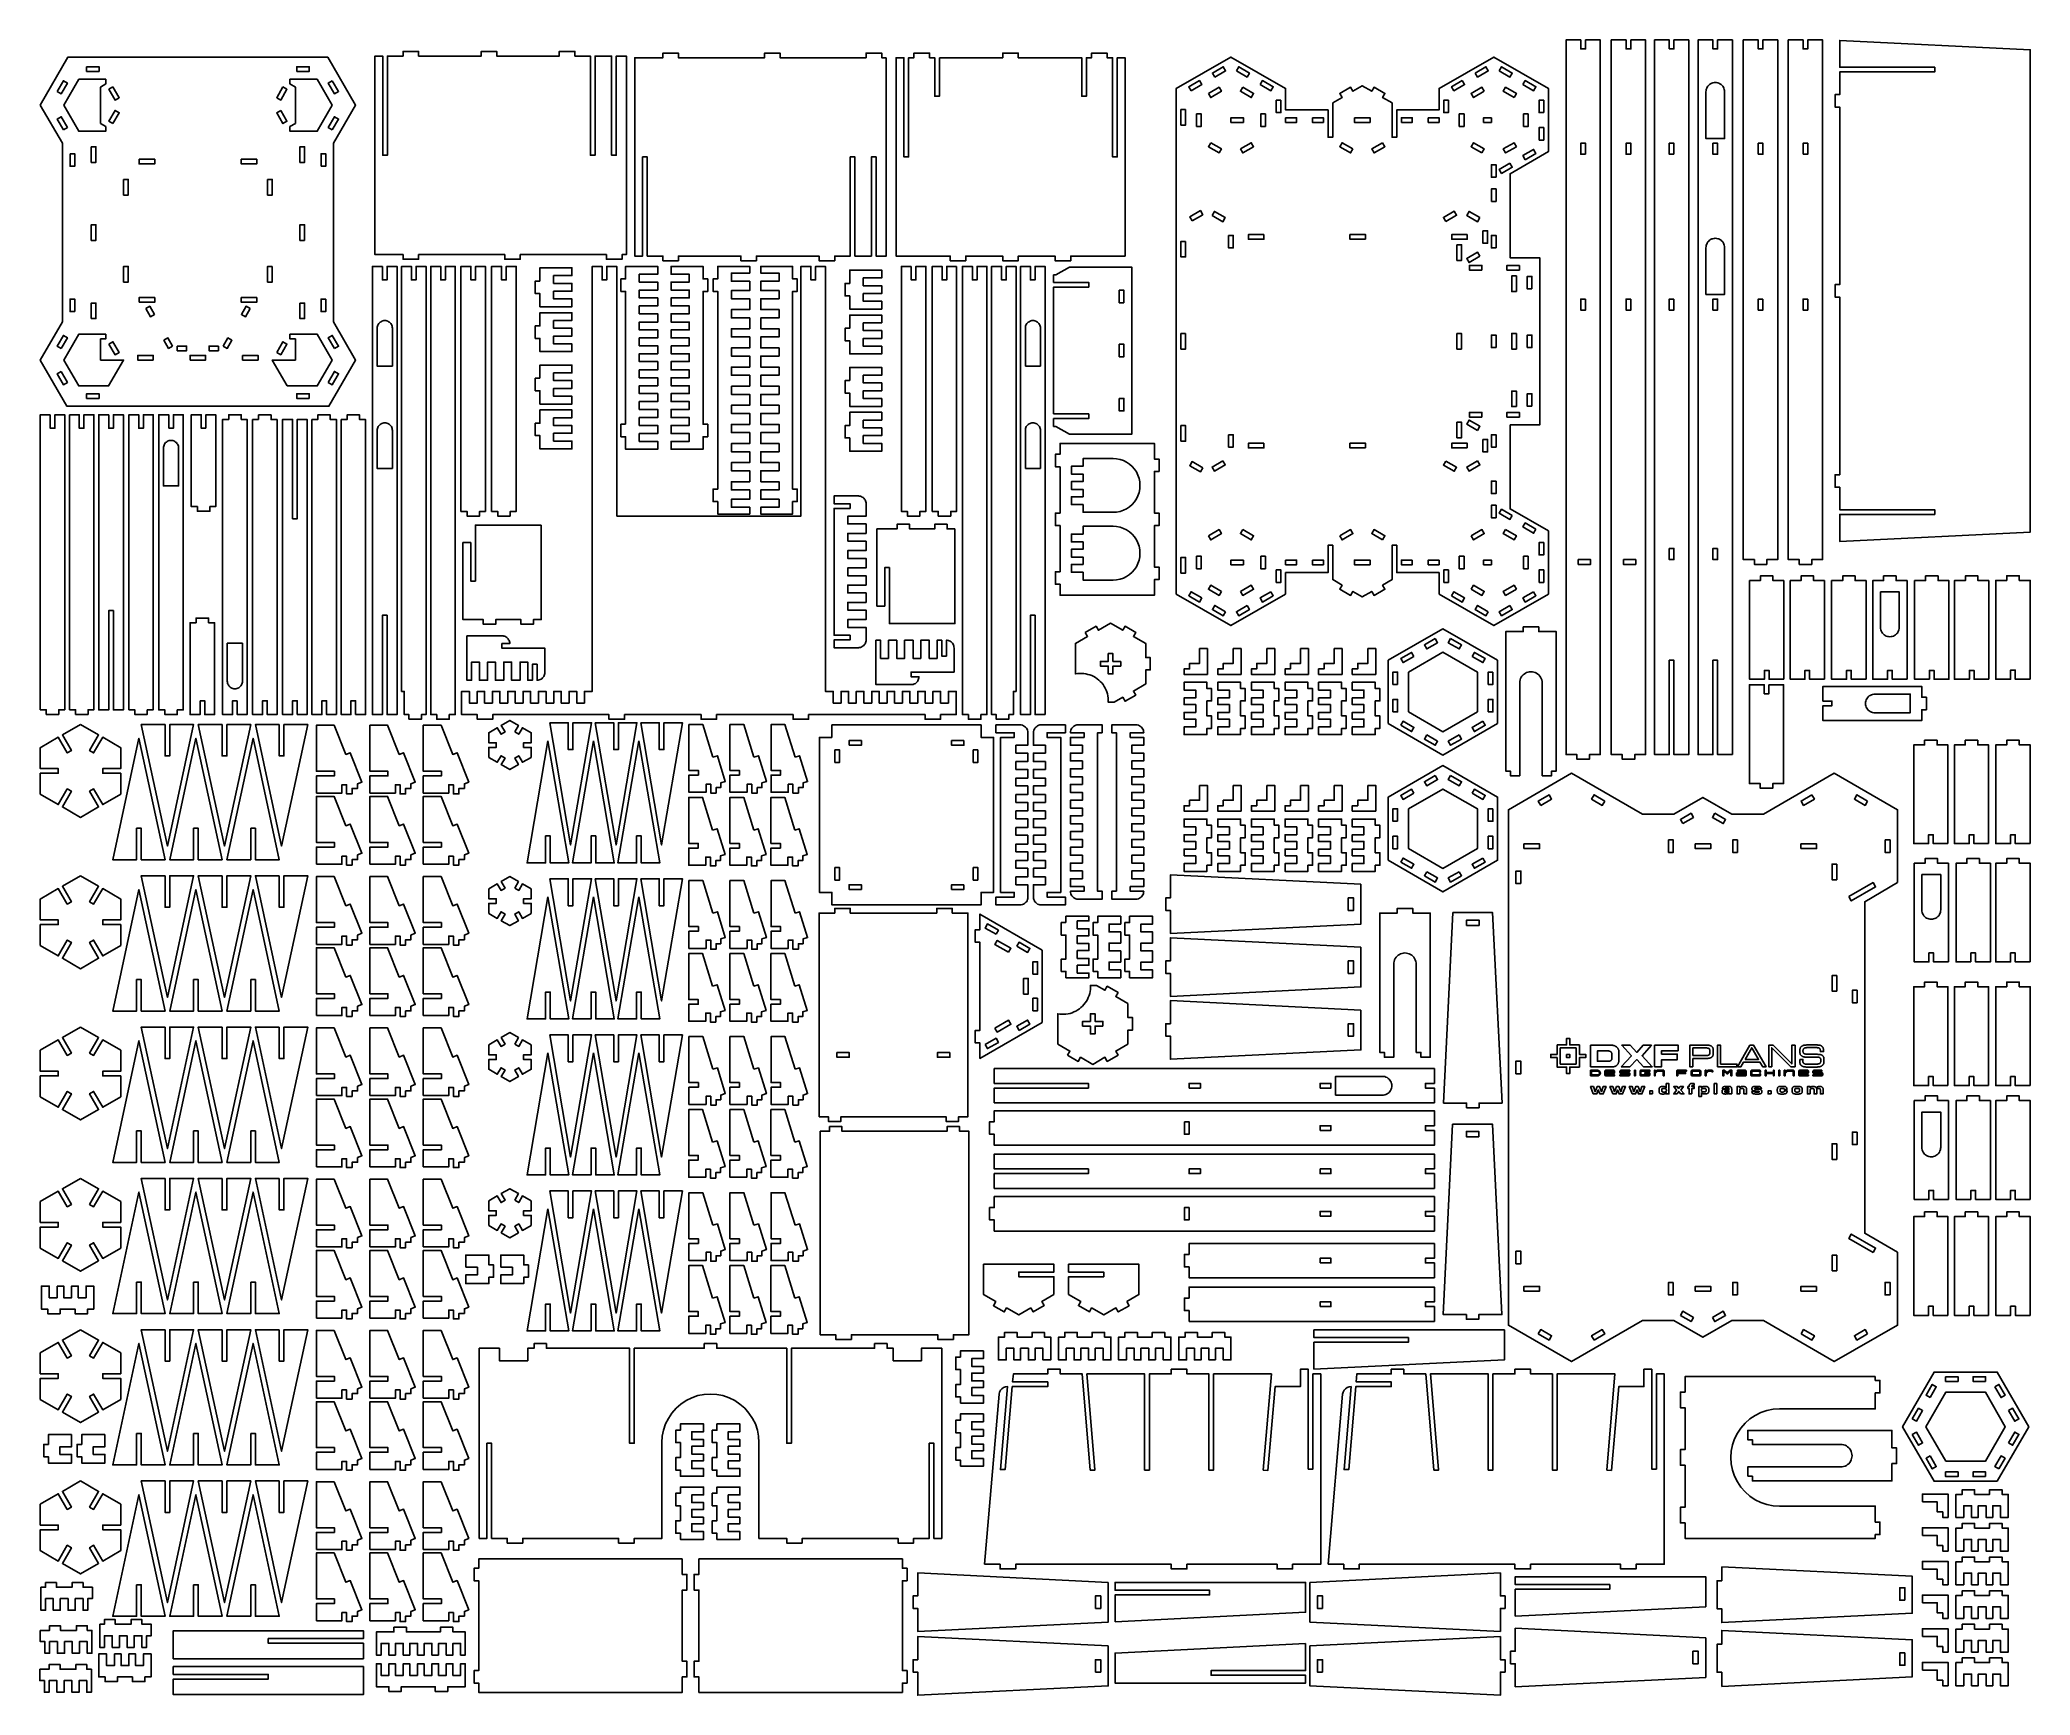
# Model space of a CAD drawing. Extents: x 11 to 1289, y 22 to 1085.
import ezdxf

# ---------------------------------------------------------------- set-up
doc = ezdxf.new("R2010")
doc.units = 0
doc.layers.add('LAYER_1', color=62, linetype='CONTINUOUS')

msp = doc.modelspace()

# ---------------------------------------------------------------- linework, layer by layer
at = {"layer": 'LAYER_1'}
for points in [[(11.2, 1042.7), (29, 1073.5), (195.8, 1073.5), (213.6, 1042.7), (199.5, 1018.2), (199.5, 903.6), (213.6, 879.1), (196.5, 849.5), (28.3, 849.5), (11.2, 879.1), (25.4, 903.6), (25.4, 1018.2)], [(244.1, 946.8), (226.1, 946.8), (226.1, 1074.2), (231.1, 1074.2), (231.1, 1010.5), (234.1, 1010.5), (234.1, 1074.2), (244.1, 1074.2), (244.1, 1077.2), (254.1, 1077.2), (254.1, 1074.2), (294.3, 1074.2), (294.3, 1077.2), (304.3, 1077.2), (304.3, 1074.2), (344.4, 1074.2), (344.4, 1077.2), (354.4, 1077.2), (354.4, 1074.2), (364.4, 1074.2), (364.4, 1010.5), (367.4, 1010.5), (367.4, 1074.2), (378, 1074.2), (378, 1010.5), (381, 1010.5), (381, 1074.2), (387.5, 1074.2), (387.5, 946.8), (384.7, 946.8), (384.7, 943.8), (374.7, 943.8), (374.7, 946.8), (319.4, 946.8), (319.4, 943.8), (309.4, 943.8), (309.4, 946.8), (254.1, 946.8), (254.1, 943.8), (244.1, 943.8)], [(554.3, 1073.1), (554.3, 945.8), (547.8, 945.8), (547.8, 1009.5), (544.8, 1009.5), (544.8, 945.8), (534.2, 945.8), (534.2, 1009.5), (531.2, 1009.5), (531.2, 945.8), (521.2, 945.8), (521.2, 942.8), (511.2, 942.8), (511.2, 945.8), (471, 945.8), (471, 942.8), (461, 942.8), (461, 945.8), (420.9, 945.8), (420.9, 942.8), (410.9, 942.8), (410.9, 945.8), (400.9, 945.8), (400.9, 1009.5), (397.9, 1009.5), (397.9, 945.8), (392.9, 945.8), (392.9, 1073.1), (410.9, 1073.1), (410.9, 1076.1), (420.9, 1076.1), (420.9, 1073.1), (476.2, 1073.1), (476.2, 1076.1), (486.2, 1076.1), (486.2, 1073.1), (541.4, 1073.1), (541.4, 1076.1), (551.4, 1076.1), (551.4, 1073.1)], [(588.4, 1073.1), (629.1, 1073.1), (629.1, 1076.1), (639.1, 1076.1), (639.1, 1073.1), (679.8, 1073.1), (679.8, 1048.4), (682.8, 1048.4), (682.8, 1073.1), (686.1, 1073.1), (686.1, 1076.1), (696.1, 1076.1), (696.1, 1073.1), (699.6, 1073.1), (699.6, 1009.5), (702.6, 1009.5), (702.6, 1073.1), (707.6, 1073.1), (707.6, 945.8), (672.7, 945.8), (672.7, 942.8), (662.7, 942.8), (662.7, 945.8), (639.1, 945.8), (639.1, 942.8), (629.1, 942.8), (629.1, 945.8), (605.4, 945.8), (605.4, 942.8), (595.4, 942.8), (595.4, 945.8), (560.6, 945.8), (560.6, 1073.1), (565.6, 1073.1), (565.6, 1009.5), (568.6, 1009.5), (568.6, 1073.1), (572.1, 1073.1), (572.1, 1076.1), (582.1, 1076.1), (582.1, 1073.1), (585.4, 1073.1), (585.4, 1048.4), (588.4, 1048.4)], [(954.8, 837.5), (954.8, 783.6), (979.4, 769.4), (979.4, 728.9), (944.3, 708.7), (909.2, 728.9), (909.2, 742.7), (882, 742.7), (882, 760.2), (879, 760.2), (879, 738.2), (872.9, 734.6), (874.4, 732), (867.5, 728), (866, 730.6), (859.9, 727.1), (853.9, 730.6), (852.4, 728), (845.4, 732), (846.9, 734.6), (840.9, 738.2), (840.9, 760.2), (837.9, 760.2), (837.9, 742.7), (810.7, 742.7), (810.7, 728.9), (775.6, 708.7), (740.5, 728.9), (740.5, 1053.4), (775.6, 1073.6), (810.7, 1053.4), (810.7, 1039.6), (837.9, 1039.6), (837.9, 1022.1), (840.9, 1022.1), (840.9, 1044.1), (846.9, 1047.6), (845.4, 1050.2), (852.4, 1054.2), (853.9, 1051.6), (859.9, 1055.2), (866, 1051.6), (867.5, 1054.2), (874.4, 1050.2), (872.9, 1047.6), (879, 1044.1), (879, 1022.1), (882, 1022.1), (882, 1039.6), (909.2, 1039.6), (909.2, 1053.4), (944.3, 1073.6), (979.4, 1053.4), (979.4, 1012.9), (954.8, 998.7), (954.8, 944.8), (973.8, 944.8), (973.8, 837.5)], [(1003.2, 1084.6), (1012.7, 1084.6), (1012.7, 625.9), (1005.7, 625.9), (1005.7, 622.9), (997.7, 622.9), (997.7, 625.9), (990.7, 625.9), (990.7, 1084.6), (1000.2, 1084.6), (1000.2, 1078.8), (1003.2, 1078.8)], [(1003.2, 1084.6), (1012.7, 1084.6), (1012.7, 625.9), (1005.7, 625.9), (1005.7, 622.9), (997.7, 622.9), (997.7, 625.9), (990.7, 625.9), (990.7, 1084.6), (1000.2, 1084.6), (1000.2, 1078.8), (1003.2, 1078.8)], [(1032.3, 1084.6), (1041.8, 1084.6), (1041.8, 625.9), (1034.8, 625.9), (1034.8, 622.9), (1026.8, 622.9), (1026.8, 625.9), (1019.7, 625.9), (1019.7, 1084.6), (1029.3, 1084.6), (1029.3, 1078.8), (1032.3, 1078.8)], [(1032.3, 1084.6), (1041.8, 1084.6), (1041.8, 625.9), (1034.8, 625.9), (1034.8, 622.9), (1026.8, 622.9), (1026.8, 625.9), (1019.7, 625.9), (1019.7, 1084.6), (1029.3, 1084.6), (1029.3, 1078.8), (1032.3, 1078.8)], [(1057, 1078.8), (1060, 1078.8), (1060, 1084.6), (1069.5, 1084.6), (1069.5, 625.9), (1060, 625.9), (1060, 686.4), (1057, 686.4), (1057, 625.9), (1047.5, 625.9), (1047.5, 1084.6), (1057, 1084.6)], [(1097.5, 625.9), (1088, 625.9), (1088, 686.4), (1085, 686.4), (1085, 625.9), (1075.5, 625.9), (1075.5, 1084.6), (1085, 1084.6), (1085, 1078.8), (1088, 1078.8), (1088, 1084.6), (1097.5, 1084.6)], [(1117.1, 1084.6), (1126.6, 1084.6), (1126.6, 751), (1119.6, 751), (1119.6, 748), (1111.6, 748), (1111.6, 751), (1104.5, 751), (1104.5, 1084.6), (1114.1, 1084.6), (1114.1, 1078.8), (1117.1, 1078.8)], [(1133.4, 1084.6), (1142.9, 1084.6), (1142.9, 1078.8), (1145.9, 1078.8), (1145.9, 1084.6), (1155.4, 1084.6), (1155.4, 751), (1148.4, 751), (1148.4, 748), (1140.4, 748), (1140.4, 751), (1133.4, 751)], [(1227.4, 780), (1227.4, 783), (1166.4, 783), (1166.4, 797.5), (1163.4, 797.5), (1163.4, 805.5), (1166.4, 805.5), (1166.4, 919.5), (1163.4, 919.5), (1163.4, 927.5), (1166.4, 927.5), (1166.4, 1041.5), (1163.4, 1041.5), (1163.4, 1049.5), (1166.4, 1049.5), (1166.4, 1064), (1227.4, 1064), (1227.4, 1067), (1166.4, 1067), (1166.4, 1084.3), (1288.6, 1078.3), (1288.7, 1078.3), (1288.7, 768.7), (1288.6, 768.7), (1166.4, 762.7), (1166.4, 780)], [(41, 1067.3), (41, 1064.3), (49, 1064.3), (49, 1067.3)], [(175.9, 1064.3), (183.9, 1064.3), (183.9, 1067.3), (175.9, 1067.3)], [(765.2, 1060.7), (772.1, 1064.7), (770.6, 1067.3), (763.7, 1063.3)], [(779.1, 1064.7), (786, 1060.7), (787.5, 1063.3), (780.6, 1067.3)], [(932.4, 1063.3), (933.9, 1060.7), (940.8, 1064.7), (939.3, 1067.3)], [(947.8, 1064.7), (954.7, 1060.7), (956.2, 1063.3), (949.3, 1067.3)], [(22.1, 1051.5), (24.7, 1050), (28.7, 1056.9), (26.1, 1058.4)], [(35.9, 1059.3), (26.3, 1042.7), (35.9, 1026), (53.3, 1026), (53.3, 1029), (49.9, 1031), (49.9, 1054.3), (53.3, 1056.3), (53.3, 1059.3)], [(57.9, 1054.4), (55.3, 1052.9), (59.3, 1046), (61.9, 1047.5)], [(167, 1054.4), (163, 1047.5), (165.6, 1046), (169.6, 1052.9)], [(189, 1059.3), (171.5, 1059.3), (171.5, 1056.3), (175, 1054.3), (175, 1031), (171.5, 1029), (171.5, 1026), (189, 1026), (198.6, 1042.7)], [(198.7, 1058.4), (196.1, 1056.9), (200.1, 1050), (202.7, 1051.5)], [(750, 1051.9), (756.9, 1055.9), (755.4, 1058.5), (748.5, 1054.5)], [(761.1, 1050.2), (762.6, 1047.6), (769.5, 1051.6), (768, 1054.2)], [(783.2, 1054.2), (781.7, 1051.6), (788.6, 1047.6), (790.1, 1050.2)], [(794.3, 1055.9), (801.2, 1051.9), (802.7, 1054.5), (795.8, 1058.5)], [(924.1, 1058.5), (917.2, 1054.5), (918.7, 1051.9), (925.6, 1055.9)], [(938.2, 1051.6), (936.7, 1054.2), (929.8, 1050.2), (931.3, 1047.6)], [(957.3, 1047.6), (958.8, 1050.2), (951.9, 1054.2), (950.4, 1051.6)], [(963, 1055.9), (969.9, 1051.9), (971.4, 1054.5), (964.5, 1058.5)], [(1091.7, 1054.2), (1091.3, 1054.9), (1090.8, 1055.5), (1090.2, 1056), (1089.5, 1056.4), (1088.8, 1056.8), (1088.1, 1057), (1087.3, 1057.2), (1086.5, 1057.3), (1085.7, 1057.2), (1085, 1057), (1084.2, 1056.8), (1083.5, 1056.4), (1082.9, 1056), (1082.3, 1055.5), (1081.8, 1054.9), (1081.3, 1054.2), (1081, 1053.5), (1080.7, 1052.8), (1080.6, 1052), (1080.5, 1051.2), (1080.5, 1021.2), (1092.5, 1021.2), (1092.5, 1051.2), (1092.5, 1052), (1092.3, 1052.8), (1092.1, 1053.5)], [(26.1, 1026.9), (28.7, 1028.4), (24.7, 1035.3), (22.1, 1033.8)], [(57.9, 1030.9), (61.9, 1037.8), (59.3, 1039.3), (55.3, 1032.4)], [(165.6, 1039.3), (163, 1037.8), (167, 1030.9), (169.6, 1032.4)], [(198.7, 1026.9), (202.7, 1033.8), (200.1, 1035.3), (196.1, 1028.4)], [(746.5, 1039.9), (743.5, 1039.9), (743.5, 1029.9), (746.5, 1029.9)], [(753.5, 1029.1), (756.5, 1029.1), (756.5, 1037.1), (753.5, 1037.1)], [(797.7, 1037.1), (794.7, 1037.1), (794.7, 1029.1), (797.7, 1029.1)], [(807.7, 1045.9), (804.7, 1045.9), (804.7, 1037.9), (807.7, 1037.9)], [(915.2, 1045.9), (912.2, 1045.9), (912.2, 1037.9), (915.2, 1037.9)], [(925.2, 1037.1), (922.2, 1037.1), (922.2, 1029.1), (925.2, 1029.1)], [(966.4, 1037.1), (963.4, 1037.1), (963.4, 1029.1), (966.4, 1029.1)], [(976.4, 1037.9), (976.4, 1045.9), (973.4, 1045.9), (973.4, 1037.9)], [(775.6, 1031.6), (783.6, 1031.6), (783.6, 1034.6), (775.6, 1034.6)], [(810.7, 1034.6), (810.7, 1031.6), (817.7, 1031.6), (817.7, 1034.6)], [(827.9, 1034.6), (827.9, 1031.6), (834.9, 1031.6), (834.9, 1034.6)], [(854.9, 1034.6), (854.9, 1031.6), (864.9, 1031.6), (864.9, 1034.6)], [(885, 1031.6), (892, 1031.6), (892, 1034.6), (885, 1034.6)], [(902.2, 1034.6), (902.2, 1031.6), (909.2, 1031.6), (909.2, 1034.6)], [(942.8, 1034.6), (937.8, 1034.6), (937.8, 1031.6), (942.8, 1031.6)], [(973.4, 1020.3), (976.4, 1020.3), (976.4, 1028.3), (973.4, 1028.3)], [(30.4, 1011.5), (30.4, 1003.5), (33.4, 1003.5), (33.4, 1011.5)], [(44, 1016), (44, 1006), (47, 1006), (47, 1016)], [(177.9, 1006), (180.9, 1006), (180.9, 1016), (177.9, 1016)], [(191.5, 1003.5), (194.5, 1003.5), (194.5, 1011.5), (191.5, 1011.5)], [(762.6, 1018.6), (761.1, 1016), (768, 1012), (769.5, 1014.6)], [(781.7, 1014.6), (783.2, 1012), (790.1, 1016), (788.6, 1018.6)], [(853.9, 1014.6), (846.9, 1018.6), (845.4, 1016), (852.4, 1012)], [(872.9, 1018.6), (866, 1014.6), (867.5, 1012), (874.4, 1016)], [(936.7, 1012), (938.2, 1014.6), (931.3, 1018.6), (929.8, 1016)], [(958.8, 1016), (957.3, 1018.6), (950.4, 1014.6), (951.9, 1012)], [(964.5, 1007.7), (971.4, 1011.7), (969.9, 1014.3), (963, 1010.3)], [(1003.2, 1011.2), (1003.2, 1018.2), (1000.2, 1018.2), (1000.2, 1011.2)], [(1003.2, 1011.2), (1003.2, 1018.2), (1000.2, 1018.2), (1000.2, 1011.2)], [(1032.3, 1011.2), (1032.3, 1018.2), (1029.3, 1018.2), (1029.3, 1011.2)], [(1032.3, 1011.2), (1032.3, 1018.2), (1029.3, 1018.2), (1029.3, 1011.2)], [(1060, 1011.2), (1060, 1018.2), (1057, 1018.2), (1057, 1011.2)], [(1085, 1018.2), (1085, 1011.2), (1088, 1011.2), (1088, 1018.2)], [(1114.1, 1011.2), (1117.1, 1011.2), (1117.1, 1018.2), (1114.1, 1018.2)], [(1142.9, 1011.2), (1145.9, 1011.2), (1145.9, 1018.2), (1142.9, 1018.2)], [(74.7, 1008), (74.7, 1005), (84.7, 1005), (84.7, 1008)], [(140.2, 1008), (140.2, 1005), (150.2, 1005), (150.2, 1008)], [(945.8, 996.4), (945.8, 1004.4), (942.8, 1004.4), (942.8, 996.4)], [(954.7, 1005.5), (947.8, 1001.5), (949.3, 998.9), (956.2, 1002.9)], [(64.7, 995), (64.7, 985), (67.7, 985), (67.7, 995)], [(157.2, 995), (157.2, 985), (160.2, 985), (160.2, 995)], [(942.8, 980.9), (945.8, 980.9), (945.8, 988.9), (942.8, 988.9)], [(750.6, 968.4), (757.5, 972.4), (756, 975), (749.1, 971)], [(763.5, 971.9), (770.4, 967.9), (771.9, 970.5), (765, 974.5)], [(913.5, 968), (920.4, 972), (918.9, 974.6), (912, 970.6)], [(935.4, 970.5), (928.5, 974.5), (927, 971.9), (933.9, 967.9)], [(44, 955.9), (47, 955.9), (47, 965.9), (44, 965.9)], [(180.9, 955.9), (180.9, 965.9), (177.9, 965.9), (177.9, 955.9)], [(774.1, 959.1), (774.1, 951.1), (777.1, 951.1), (777.1, 959.1)], [(796.8, 959.6), (786.8, 959.6), (786.8, 956.6), (796.8, 956.6)], [(862, 956.6), (862, 959.6), (852, 959.6), (852, 956.6)], [(927.3, 959.6), (917.3, 959.6), (917.3, 956.6), (927.3, 956.6)], [(937.3, 962.1), (937.3, 954.1), (940.3, 954.1), (940.3, 962.1)], [(945.8, 951.1), (945.8, 959.1), (942.8, 959.1), (942.8, 951.1)], [(746.5, 955.3), (743.5, 955.3), (743.5, 945.3), (746.5, 945.3)], [(920.7, 953.1), (920.7, 943.1), (923.7, 943.1), (923.7, 953.1)], [(935.4, 945.7), (933.9, 948.3), (927, 944.3), (928.5, 941.7)], [(1080.7, 952.8), (1080.6, 952), (1080.5, 951.2), (1080.5, 921.2), (1092.5, 921.2), (1092.5, 951.2), (1092.5, 952), (1092.3, 952.8), (1092.1, 953.5), (1091.7, 954.2), (1091.3, 954.9), (1090.8, 955.5), (1090.2, 956), (1089.5, 956.4), (1088.8, 956.8), (1088.1, 957), (1087.3, 957.2), (1086.5, 957.3), (1085.7, 957.2), (1085, 957), (1084.2, 956.8), (1083.5, 956.4), (1082.9, 956), (1082.3, 955.5), (1081.8, 954.9), (1081.3, 954.2), (1081, 953.5)], [(64.7, 929.2), (67.7, 929.2), (67.7, 939.2), (64.7, 939.2)], [(160.2, 939.2), (157.2, 939.2), (157.2, 929.2), (160.2, 929.2)], [(230.9, 939.2), (230.9, 930.5), (233.9, 930.5), (233.9, 939.2), (240.3, 939.2), (240.3, 651.6), (233.9, 651.6), (233.9, 715.3), (230.9, 715.3), (230.9, 651.6), (224.5, 651.6), (224.5, 939.2)], [(247.9, 648.6), (247.9, 651.6), (244.9, 651.6), (244.9, 666.4), (243.2, 666.4), (243.2, 939.2), (249.5, 939.2), (249.5, 930.5), (252.5, 930.5), (252.5, 939.2), (258.9, 939.2), (258.9, 651.6), (255.9, 651.6), (255.9, 648.6)], [(273.8, 651.6), (273.8, 648.6), (265.8, 648.6), (265.8, 651.6), (261.9, 651.6), (261.9, 939.2), (268.3, 939.2), (268.3, 930.5), (271.3, 930.5), (271.3, 939.2), (277.6, 939.2), (277.6, 651.6)], [(281.3, 782), (281.3, 939.2), (287.7, 939.2), (287.7, 930.5), (290.7, 930.5), (290.7, 939.2), (297, 939.2), (297, 782), (293.2, 782), (293.2, 779), (285.2, 779), (285.2, 782)], [(381.3, 779), (499.5, 779), (499.5, 939.2), (505.9, 939.2), (505.9, 930.5), (508.9, 930.5), (508.9, 939.2), (515.3, 939.2), (515.3, 666.4), (520.3, 666.4), (520.3, 658.9), (525.3, 658.9), (525.3, 666.4), (530.1, 666.4), (530.1, 658.9), (535.1, 658.9), (535.1, 666.4), (540, 666.4), (540, 658.9), (545, 658.9), (545, 666.4), (549.8, 666.4), (549.8, 658.9), (554.8, 658.9), (554.8, 666.4), (559.7, 666.4), (559.7, 658.9), (564.7, 658.9), (564.7, 666.4), (569.5, 666.4), (569.5, 658.9), (574.5, 658.9), (574.5, 666.4), (579.3, 666.4), (579.3, 658.9), (584.3, 658.9), (584.3, 666.4), (589.2, 666.4), (589.2, 658.9), (594.2, 658.9), (594.2, 666.4), (599.2, 666.4), (599.2, 651.6), (589.2, 651.6), (589.2, 648.6), (579.2, 648.6), (579.2, 651.6), (504.5, 651.6), (504.5, 648.6), (494.5, 648.6), (494.5, 651.6), (445.4, 651.6), (445.4, 648.6), (435.4, 648.6), (435.4, 651.6), (386.3, 651.6), (386.3, 648.6), (376.3, 648.6), (376.3, 651.6), (301.7, 651.6), (301.7, 648.6), (291.7, 648.6), (291.7, 651.6), (281.7, 651.6), (281.7, 666.4), (286.7, 666.4), (286.7, 658.9), (291.7, 658.9), (291.7, 666.4), (296.5, 666.4), (296.5, 658.9), (301.5, 658.9), (301.5, 666.4), (306.3, 666.4), (306.3, 658.9), (311.3, 658.9), (311.3, 666.4), (316.2, 666.4), (316.2, 658.9), (321.2, 658.9), (321.2, 666.4), (326, 666.4), (326, 658.9), (331, 658.9), (331, 666.4), (335.9, 666.4), (335.9, 658.9), (340.9, 658.9), (340.9, 666.4), (345.7, 666.4), (345.7, 658.9), (350.7, 658.9), (350.7, 666.4), (355.6, 666.4), (355.6, 658.9), (360.6, 658.9), (360.6, 666.4), (365.6, 666.4), (365.6, 939.2), (371.9, 939.2), (371.9, 930.5), (374.9, 930.5), (374.9, 939.2), (381.3, 939.2)], [(312.9, 779), (304.9, 779), (304.9, 782), (301, 782), (301, 939.2), (307.4, 939.2), (307.4, 930.5), (310.4, 930.5), (310.4, 939.2), (316.8, 939.2), (316.8, 782), (312.9, 782)], [(332, 929.8), (332, 938.3), (352.5, 938.3), (352.5, 933.3), (340.8, 933.3), (340.8, 928.3), (352.5, 928.3), (352.5, 923.3), (340.8, 923.3), (340.8, 918.3), (352.5, 918.3), (352.5, 913.3), (332, 913.3), (332, 921.8), (329, 921.8), (329, 929.8)], [(387, 837.9), (387, 923.2), (384, 923.2), (384, 931.2), (387, 931.2), (387, 939.2), (407.6, 939.2), (407.6, 934.2), (395.8, 934.2), (395.8, 929.2), (407.6, 929.2), (407.6, 924), (395.8, 924), (395.8, 919), (407.6, 919), (407.6, 913.8), (395.8, 913.8), (395.8, 908.8), (407.6, 908.8), (407.6, 903.5), (395.8, 903.5), (395.8, 898.5), (407.6, 898.5), (407.6, 893.3), (395.8, 893.3), (395.8, 888.3), (407.6, 888.3), (407.6, 883.1), (395.8, 883.1), (395.8, 878.1), (407.6, 878.1), (407.6, 872.8), (395.8, 872.8), (395.8, 867.8), (407.6, 867.8), (407.6, 862.6), (395.8, 862.6), (395.8, 857.6), (407.6, 857.6), (407.6, 852.4), (395.8, 852.4), (395.8, 847.4), (407.6, 847.4), (407.6, 842.2), (395.8, 842.2), (395.8, 837.2), (407.6, 837.2), (407.6, 831.9), (395.8, 831.9), (395.8, 826.9), (407.6, 826.9), (407.6, 821.9), (387, 821.9), (387, 829.9), (384, 829.9), (384, 837.9)], [(416.2, 888.3), (427.9, 888.3), (427.9, 893.3), (416.2, 893.3), (416.2, 898.5), (427.9, 898.5), (427.9, 903.5), (416.2, 903.5), (416.2, 908.8), (427.9, 908.8), (427.9, 913.8), (416.2, 913.8), (416.2, 919), (427.9, 919), (427.9, 924), (416.2, 924), (416.2, 929.2), (427.9, 929.2), (427.9, 934.2), (416.2, 934.2), (416.2, 939.2), (436.7, 939.2), (436.7, 931.2), (439.7, 931.2), (439.7, 923.2), (436.7, 923.2), (436.7, 837.9), (439.7, 837.9), (439.7, 829.9), (436.7, 829.9), (436.7, 821.9), (416.2, 821.9), (416.2, 826.9), (427.9, 826.9), (427.9, 831.9), (416.2, 831.9), (416.2, 837.2), (427.9, 837.2), (427.9, 842.2), (416.2, 842.2), (416.2, 847.4), (427.9, 847.4), (427.9, 852.4), (416.2, 852.4), (416.2, 857.6), (427.9, 857.6), (427.9, 862.6), (416.2, 862.6), (416.2, 867.8), (427.9, 867.8), (427.9, 872.8), (416.2, 872.8), (416.2, 878.1), (427.9, 878.1), (427.9, 883.1), (416.2, 883.1)], [(454.9, 862.4), (454.9, 857.1), (466.7, 857.1), (466.7, 850.1), (454.9, 850.1), (454.9, 844.9), (466.7, 844.9), (466.7, 837.8), (454.9, 837.8), (454.9, 832.6), (466.7, 832.6), (466.7, 825.5), (454.9, 825.5), (454.9, 820.3), (466.7, 820.3), (466.7, 813.3), (454.9, 813.3), (454.9, 808.1), (466.7, 808.1), (466.7, 801), (454.9, 801), (454.9, 795.8), (466.7, 795.8), (466.7, 789.8), (454.9, 789.8), (454.9, 784.6), (466.7, 784.6), (466.7, 780.3), (446.1, 780.3), (446.1, 788.3), (443.1, 788.3), (443.1, 796.3), (446.1, 796.3), (446.1, 923.2), (443.1, 923.2), (443.1, 931.2), (446.1, 931.2), (446.1, 939.2), (466.7, 939.2), (466.7, 934.9), (454.9, 934.9), (454.9, 929.7), (466.7, 929.7), (466.7, 923.7), (454.9, 923.7), (454.9, 918.5), (466.7, 918.5), (466.7, 911.5), (454.9, 911.5), (454.9, 906.2), (466.7, 906.2), (466.7, 899.2), (454.9, 899.2), (454.9, 894), (466.7, 894), (466.7, 886.9), (454.9, 886.9), (454.9, 881.7), (466.7, 881.7), (466.7, 874.6), (454.9, 874.6), (454.9, 869.4), (466.7, 869.4), (466.7, 862.4)], [(473.7, 801), (473.7, 808.1), (485.5, 808.1), (485.5, 813.3), (473.7, 813.3), (473.7, 820.3), (485.5, 820.3), (485.5, 825.5), (473.7, 825.5), (473.7, 832.6), (485.5, 832.6), (485.5, 837.8), (473.7, 837.8), (473.7, 844.9), (485.5, 844.9), (485.5, 850.1), (473.7, 850.1), (473.7, 857.1), (485.5, 857.1), (485.5, 862.4), (473.7, 862.4), (473.7, 869.4), (485.5, 869.4), (485.5, 874.6), (473.7, 874.6), (473.7, 881.7), (485.5, 881.7), (485.5, 886.9), (473.7, 886.9), (473.7, 894), (485.5, 894), (485.5, 899.2), (473.7, 899.2), (473.7, 906.2), (485.5, 906.2), (485.5, 911.5), (473.7, 911.5), (473.7, 918.5), (485.5, 918.5), (485.5, 923.7), (473.7, 923.7), (473.7, 929.7), (485.5, 929.7), (485.5, 934.9), (473.7, 934.9), (473.7, 939.2), (494.2, 939.2), (494.2, 931.2), (497.2, 931.2), (497.2, 923.2), (494.2, 923.2), (494.2, 796.3), (497.2, 796.3), (497.2, 788.3), (494.2, 788.3), (494.2, 780.3), (473.7, 780.3), (473.7, 784.6), (485.5, 784.6), (485.5, 789.8), (473.7, 789.8), (473.7, 795.8), (485.5, 795.8), (485.5, 801)], [(530.9, 928.3), (530.9, 936.8), (551.4, 936.8), (551.4, 931.8), (539.6, 931.8), (539.6, 926.8), (551.4, 926.8), (551.4, 921.8), (539.6, 921.8), (539.6, 916.8), (551.4, 916.8), (551.4, 911.8), (530.9, 911.8), (530.9, 920.3), (527.9, 920.3), (527.9, 928.3)], [(570.4, 939.2), (570.4, 930.5), (573.4, 930.5), (573.4, 939.2), (579.8, 939.2), (579.8, 782), (575.9, 782), (575.9, 779), (567.9, 779), (567.9, 782), (564.1, 782), (564.1, 939.2)], [(599.5, 939.2), (599.5, 782), (595.7, 782), (595.7, 779), (587.7, 779), (587.7, 782), (583.8, 782), (583.8, 939.2), (590.2, 939.2), (590.2, 930.5), (593.2, 930.5), (593.2, 939.2)], [(615.1, 651.6), (615.1, 648.6), (607.1, 648.6), (607.1, 651.6), (603.2, 651.6), (603.2, 939.2), (609.6, 939.2), (609.6, 930.5), (612.6, 930.5), (612.6, 939.2), (618.9, 939.2), (618.9, 651.6)], [(632.9, 651.6), (632.9, 648.6), (624.9, 648.6), (624.9, 651.6), (621.9, 651.6), (621.9, 939.2), (628.3, 939.2), (628.3, 930.5), (631.3, 930.5), (631.3, 939.2), (637.7, 939.2), (637.7, 666.4), (636, 666.4), (635.9, 651.6)], [(656.3, 651.6), (649.9, 651.6), (649.9, 715.3), (646.9, 715.3), (646.9, 651.6), (640.6, 651.6), (640.6, 939.2), (646.9, 939.2), (646.9, 930.5), (649.9, 930.5), (649.9, 939.2), (656.3, 939.2)], [(661.7, 844.5), (661.7, 925.9), (684.3, 925.9), (684.3, 928.9), (661.7, 928.9), (661.7, 933.8), (663.2, 933.8), (672, 938.8), (711.9, 938.8), (711.9, 831.5), (672, 831.5), (663.2, 836.5), (661.7, 836.5), (661.7, 841.5), (684.3, 841.5), (684.3, 844.5)], [(936.7, 936.8), (936.7, 939.8), (928.7, 939.8), (928.7, 936.8)], [(960.8, 939.8), (952.8, 939.8), (952.8, 936.8), (960.8, 936.8)], [(958.8, 923.1), (958.8, 933.1), (955.8, 933.1), (955.8, 923.1)], [(968.8, 924.8), (968.8, 932.8), (965.8, 932.8), (965.8, 924.8)], [(706.9, 915.9), (706.9, 923.9), (703.9, 923.9), (703.9, 915.9)], [(33.4, 910.2), (33.4, 918.2), (30.4, 918.2), (30.4, 910.2)], [(44, 905.7), (47, 905.7), (47, 915.7), (44, 915.7)], [(74.7, 916.2), (84.7, 916.2), (84.7, 919.2), (74.7, 919.2)], [(78.9, 912.1), (81.9, 906.9), (84.5, 908.4), (81.5, 913.6)], [(150.2, 919.2), (140.2, 919.2), (140.2, 916.2), (150.2, 916.2)], [(146, 912.1), (143.4, 913.6), (140.4, 908.4), (143, 906.9)], [(177.9, 915.7), (177.9, 905.7), (180.9, 905.7), (180.9, 915.7)], [(194.5, 918.2), (191.5, 918.2), (191.5, 910.2), (194.5, 910.2)], [(340.8, 904.5), (340.8, 899.5), (352.5, 899.5), (352.5, 894.5), (340.8, 894.5), (340.8, 889.5), (352.5, 889.5), (352.5, 884.5), (332, 884.5), (332, 893), (329, 893), (329, 901), (332, 901), (332, 909.5), (352.5, 909.5), (352.5, 904.5)], [(539.6, 903), (539.6, 898), (551.4, 898), (551.4, 893), (539.6, 893), (539.6, 888), (551.4, 888), (551.4, 883), (530.9, 883), (530.9, 891.5), (527.9, 891.5), (527.9, 899.5), (530.9, 899.5), (530.9, 908), (551.4, 908), (551.4, 903)], [(1003.2, 918.2), (1000.2, 918.2), (1000.2, 911.2), (1003.2, 911.2)], [(1003.2, 918.2), (1000.2, 918.2), (1000.2, 911.2), (1003.2, 911.2)], [(1032.3, 918.2), (1029.3, 918.2), (1029.3, 911.2), (1032.3, 911.2)], [(1032.3, 918.2), (1029.3, 918.2), (1029.3, 911.2), (1032.3, 911.2)], [(1060, 918.2), (1057, 918.2), (1057, 911.2), (1060, 911.2)], [(1085, 911.2), (1088, 911.2), (1088, 918.2), (1085, 918.2)], [(1117.1, 918.2), (1114.1, 918.2), (1114.1, 911.2), (1117.1, 911.2)], [(1145.9, 918.2), (1142.9, 918.2), (1142.9, 911.2), (1145.9, 911.2)], [(24.7, 886.5), (28.7, 893.4), (26.1, 894.9), (22.1, 888)], [(53.3, 895.7), (35.9, 895.7), (26.3, 879.1), (35.9, 862.5), (55.1, 862.5), (64.7, 879.1), (49.9, 879.1), (49.9, 892.7), (53.3, 892.7)], [(169.8, 862.5), (189, 862.5), (198.6, 879.1), (189, 895.7), (171.5, 895.7), (171.5, 892.7), (175, 892.7), (175, 879.1), (160.2, 879.1)], [(200.1, 886.5), (202.7, 888), (198.7, 894.9), (196.1, 893.4)], [(234.8, 903.7), (234.3, 904), (233.7, 904.2), (233, 904.4), (232.4, 904.4), (231.8, 904.4), (231.1, 904.2), (230.5, 904), (230, 903.7), (229.4, 903.4), (229, 903), (228.5, 902.5), (228.2, 902), (227.9, 901.4), (227.7, 900.8), (227.6, 900.2), (227.5, 899.5), (227.5, 875.2), (237.3, 875.2), (237.3, 899.5), (237.2, 900.2), (237.1, 900.8), (236.9, 901.4), (236.6, 902), (236.3, 902.5), (235.8, 903), (235.4, 903.4)], [(643.6, 875.2), (653.3, 875.2), (653.3, 899.5), (653.3, 900.2), (653.1, 900.8), (652.9, 901.4), (652.7, 902), (652.3, 902.5), (651.9, 903), (651.4, 903.4), (650.9, 903.7), (650.3, 904), (649.7, 904.2), (649.1, 904.4), (648.4, 904.4), (647.8, 904.4), (647.2, 904.2), (646.6, 904), (646, 903.7), (645.5, 903.4), (645, 903), (644.6, 902.5), (644.2, 902), (643.9, 901.4), (643.7, 900.8), (643.6, 900.2), (643.6, 899.5)], [(746.5, 896.1), (743.5, 896.1), (743.5, 886.1), (746.5, 886.1)], [(923.7, 886.1), (923.7, 896.1), (920.7, 896.1), (920.7, 886.1)], [(945.8, 887.1), (945.8, 895.1), (942.8, 895.1), (942.8, 887.1)], [(958.8, 896.2), (955.8, 896.2), (955.8, 886.1), (958.8, 886.1)], [(965.8, 887.1), (968.8, 887.1), (968.8, 895.1), (965.8, 895.1)], [(55.3, 889.4), (59.3, 882.5), (61.9, 884), (57.9, 890.9)], [(83.8, 879.1), (83.8, 882.1), (73.8, 882.1), (73.8, 879.1)], [(96.2, 888.1), (93.2, 893.3), (90.6, 891.8), (93.6, 886.6)], [(99.2, 888.1), (99.2, 885.1), (105.2, 885.1), (105.2, 888.1)], [(107.4, 879.1), (117.4, 879.1), (117.4, 882.1), (107.4, 882.1)], [(125.6, 888.1), (119.6, 888.1), (119.6, 885.1), (125.6, 885.1)], [(128.7, 888.1), (131.3, 886.6), (134.3, 891.8), (131.7, 893.3)], [(141.1, 882.1), (141.1, 879.1), (151.1, 879.1), (151.1, 882.1)], [(163, 884), (165.6, 882.5), (169.6, 889.4), (167, 890.9)], [(703.9, 881.2), (706.9, 881.2), (706.9, 889.2), (703.9, 889.2)], [(24.7, 871.8), (22.1, 870.3), (26.1, 863.3), (28.7, 864.8)], [(196.1, 864.8), (198.7, 863.3), (202.7, 870.3), (200.1, 871.8)], [(332, 867.4), (332, 875.9), (352.5, 875.9), (352.5, 870.9), (340.8, 870.9), (340.8, 865.9), (352.5, 865.9), (352.5, 860.9), (340.8, 860.9), (340.8, 855.9), (352.5, 855.9), (352.5, 850.9), (332, 850.9), (332, 859.4), (329, 859.4), (329, 867.4)], [(530.9, 865.9), (530.9, 874.4), (551.4, 874.4), (551.4, 869.4), (539.6, 869.4), (539.6, 864.4), (551.4, 864.4), (551.4, 859.4), (539.6, 859.4), (539.6, 854.4), (551.4, 854.4), (551.4, 849.4), (530.9, 849.4), (530.9, 857.9), (527.9, 857.9), (527.9, 865.9)], [(41, 854.5), (49, 854.5), (49, 857.5), (41, 857.5)], [(183.9, 854.5), (183.9, 857.5), (175.9, 857.5), (175.9, 854.5)], [(958.8, 849.2), (958.8, 859.2), (955.8, 859.2), (955.8, 849.2)], [(968.8, 849.5), (968.8, 857.5), (965.8, 857.5), (965.8, 849.5)], [(17.6, 844), (17.6, 835.3), (20.6, 835.3), (20.6, 844), (27, 844), (27, 654.7), (23.1, 654.7), (23.1, 651.7), (15.1, 651.7), (15.1, 654.7), (11.2, 654.7), (11.2, 844)], [(30, 844), (36.3, 844), (36.3, 835.3), (39.3, 835.3), (39.3, 844), (45.7, 844), (45.7, 654.7), (41.9, 654.7), (41.9, 651.7), (33.9, 651.7), (33.9, 654.7), (30, 654.7)], [(55.2, 844), (55.2, 835.3), (58.2, 835.3), (58.2, 844), (64.6, 844), (64.6, 654.6), (58.2, 654.6), (58.2, 718.3), (55.2, 718.3), (55.2, 654.6), (48.8, 654.6), (48.8, 844)], [(79.9, 654.7), (79.9, 651.7), (71.9, 651.7), (71.9, 654.7), (68.1, 654.7), (68.1, 844), (74.4, 844), (74.4, 835.3), (77.4, 835.3), (77.4, 844), (83.8, 844), (83.8, 654.7)], [(93.7, 835.3), (96.7, 835.3), (96.7, 844), (103, 844), (103, 654.6), (99.2, 654.6), (99.2, 651.6), (91.2, 651.6), (91.2, 654.6), (87.3, 654.6), (87.3, 844), (93.7, 844)], [(117.6, 835.3), (117.6, 844), (123.9, 844), (123.9, 785.1), (120.1, 785.1), (120.1, 782.1), (112.1, 782.1), (112.1, 785.1), (108.2, 785.1), (108.2, 844), (114.6, 844), (114.6, 835.3)], [(137.7, 660.4), (134.7, 660.4), (134.7, 651.6), (128.3, 651.6), (128.3, 841), (132.2, 841), (132.2, 844), (140.2, 844), (140.2, 841), (144, 841), (144, 651.6), (137.7, 651.6)], [(151.4, 840.9), (151.4, 843.9), (159.4, 843.9), (159.4, 840.9), (163.3, 840.9), (163.3, 651.6), (156.9, 651.6), (156.9, 660.4), (153.9, 660.4), (153.9, 651.6), (147.5, 651.6), (147.5, 840.9)], [(201.4, 651.6), (195, 651.6), (195, 660.4), (192, 660.4), (192, 651.6), (185.6, 651.6), (185.6, 840.9), (189.4, 840.9), (189.4, 843.9), (197.4, 843.9), (197.4, 840.9), (201.4, 840.9)], [(213.7, 651.6), (213.7, 660.4), (210.7, 660.4), (210.7, 651.6), (204.4, 651.6), (204.4, 840.9), (208.2, 840.9), (208.2, 843.9), (216.2, 843.9), (216.2, 840.9), (220.1, 840.9), (220.1, 651.6)], [(340.8, 842.1), (340.8, 837.1), (352.5, 837.1), (352.5, 832.1), (340.8, 832.1), (340.8, 827.1), (352.5, 827.1), (352.5, 822.1), (332, 822.1), (332, 830.6), (329, 830.6), (329, 838.6), (332, 838.6), (332, 847.1), (352.5, 847.1), (352.5, 842.1)], [(539.6, 840.6), (539.6, 835.6), (551.4, 835.6), (551.4, 830.6), (539.6, 830.6), (539.6, 825.6), (551.4, 825.6), (551.4, 820.6), (530.9, 820.6), (530.9, 829.1), (527.9, 829.1), (527.9, 837.1), (530.9, 837.1), (530.9, 845.6), (551.4, 845.6), (551.4, 840.6)], [(703.9, 854.5), (703.9, 846.5), (706.9, 846.5), (706.9, 854.5)], [(936.7, 842.5), (936.7, 845.5), (928.7, 845.5), (928.7, 842.5)], [(952.8, 842.5), (960.8, 842.5), (960.8, 845.5), (952.8, 845.5)], [(176.2, 651.6), (176.2, 660.4), (173.2, 660.4), (173.2, 651.6), (166.8, 651.6), (166.8, 841), (173.2, 841), (173.2, 777.3), (176.2, 777.3), (176.2, 841), (182.5, 841), (182.5, 651.6)], [(227.9, 835.8), (227.7, 835.2), (227.6, 834.6), (227.5, 833.9), (227.5, 809.6), (237.3, 809.6), (237.3, 833.9), (237.2, 834.6), (237.1, 835.2), (236.9, 835.8), (236.6, 836.4), (236.3, 836.9), (235.8, 837.4), (235.4, 837.8), (234.8, 838.1), (234.3, 838.4), (233.7, 838.6), (233, 838.8), (232.4, 838.8), (231.8, 838.8), (231.1, 838.6), (230.5, 838.4), (230, 838.1), (229.4, 837.8), (229, 837.4), (228.5, 836.9), (228.2, 836.4)], [(643.6, 809.6), (653.3, 809.6), (653.3, 833.9), (653.3, 834.6), (653.1, 835.2), (652.9, 835.8), (652.7, 836.4), (652.3, 836.9), (651.9, 837.4), (651.4, 837.8), (650.9, 838.1), (650.3, 838.4), (649.7, 838.6), (649.1, 838.8), (648.4, 838.8), (647.8, 838.8), (647.2, 838.6), (646.6, 838.4), (646, 838.1), (645.5, 837.8), (645, 837.4), (644.6, 836.9), (644.2, 836.4), (643.9, 835.8), (643.7, 835.2), (643.6, 834.6), (643.6, 833.9)], [(743.5, 827), (746.5, 827), (746.5, 837), (743.5, 837)], [(774.1, 831.2), (774.1, 823.2), (777.1, 823.2), (777.1, 831.2)], [(920.7, 829.2), (923.7, 829.2), (923.7, 839.2), (920.7, 839.2)], [(933.9, 834), (935.4, 836.6), (928.5, 840.6), (927, 838)], [(945.8, 823.2), (945.8, 831.2), (942.8, 831.2), (942.8, 823.2)], [(93.3, 827.2), (92.7, 826.9), (92.2, 826.5), (91.7, 826.1), (91.3, 825.6), (90.9, 825.1), (90.7, 824.5), (90.5, 823.9), (90.3, 823.3), (90.3, 822.7), (90.3, 798.3), (100, 798.3), (100, 822.7), (100, 823.3), (99.9, 823.9), (99.7, 824.5), (99.4, 825.1), (99, 825.6), (98.6, 826.1), (98.1, 826.5), (97.6, 826.9), (97, 827.2), (96.4, 827.4), (95.8, 827.5), (95.2, 827.5), (94.5, 827.5), (93.9, 827.4)], [(665.9, 810.6), (662.9, 810.6), (662.9, 818.6), (665.9, 818.6), (665.9, 825.6), (726.5, 825.6), (726.5, 815.6), (729.5, 815.6), (729.5, 807.6), (726.5, 807.6), (726.5, 780.9), (729.5, 780.9), (729.5, 772.9), (726.5, 772.9), (726.5, 746.2), (729.5, 746.2), (729.5, 738.2), (726.5, 738.2), (726.5, 728.2), (665.9, 728.2), (665.9, 735.2), (662.9, 735.2), (662.9, 743.2), (665.9, 743.2), (665.9, 772.9), (662.9, 772.9), (662.9, 780.9), (665.9, 780.9)], [(796.8, 825.7), (786.8, 825.7), (786.8, 822.7), (796.8, 822.7)], [(862, 822.7), (862, 825.7), (852, 825.7), (852, 822.7)], [(927.3, 822.7), (927.3, 825.7), (917.3, 825.7), (917.3, 822.7)], [(937.3, 828.2), (937.3, 820.2), (940.3, 820.2), (940.3, 828.2)], [(700, 815.9), (680.7, 815.9), (680.7, 810.9), (673.2, 810.9), (673.2, 805.9), (680.7, 805.9), (680.7, 801.1), (673.2, 801.1), (673.2, 796.1), (680.7, 796.1), (680.7, 791.4), (673.2, 791.4), (673.2, 786.4), (680.7, 786.4), (680.7, 781.4), (700, 781.4), (702.2, 781.5), (704.5, 782), (706.6, 782.7), (708.6, 783.7), (710.5, 785), (712.2, 786.4), (713.7, 788.1), (714.9, 790), (715.9, 792), (716.7, 794.2), (717.1, 796.4), (717.2, 798.6), (717.1, 800.9), (716.7, 803.1), (715.9, 805.2), (714.9, 807.3), (713.7, 809.1), (712.2, 810.8), (710.5, 812.3), (708.6, 813.6), (706.6, 814.6), (704.5, 815.3), (702.2, 815.7)], [(757.5, 809.9), (750.6, 813.9), (749.1, 811.3), (756, 807.3)], [(770.4, 814.4), (763.5, 810.4), (765, 807.8), (771.9, 811.8)], [(913.5, 814.3), (912, 811.7), (918.9, 807.7), (920.4, 810.3)], [(933.9, 814.4), (927, 810.4), (928.5, 807.8), (935.4, 811.8)], [(945.8, 801.4), (942.8, 801.4), (942.8, 793.4), (945.8, 793.4)], [(529.6, 762.8), (541.4, 762.8), (541.4, 756.8), (529.6, 756.8), (529.6, 751.8), (541.4, 751.8), (541.4, 745.7), (529.6, 745.7), (529.6, 740.7), (541.4, 740.7), (541.4, 734.7), (529.6, 734.7), (529.6, 729.7), (541.4, 729.7), (541.4, 723.6), (529.6, 723.6), (529.6, 718.6), (541.4, 718.6), (541.4, 712.5), (529.6, 712.5), (529.6, 707.5), (541.4, 707.5), (541.4, 699.5), (541.4, 698.9), (541.2, 698.2), (541, 697.6), (540.7, 697), (540.4, 696.5), (539.9, 696), (539.4, 695.6), (538.9, 695.2), (538.3, 694.9), (537.7, 694.7), (537, 694.6), (536.4, 694.5), (520.8, 694.5), (520.8, 699.5), (531.1, 699.5), (531.1, 702.5), (520.8, 702.5), (520.8, 783.9), (531.1, 783.9), (531.1, 786.9), (520.8, 786.9), (520.8, 791.9), (536.4, 791.9), (537, 791.8), (537.7, 791.7), (538.3, 791.5), (538.9, 791.2), (539.4, 790.9), (539.9, 790.4), (540.4, 789.9), (540.7, 789.4), (541, 788.8), (541.2, 788.2), (541.4, 787.5), (541.4, 786.9), (541.4, 778.9), (529.6, 778.9), (529.6, 773.9), (541.4, 773.9), (541.4, 767.8), (529.6, 767.8)], [(945.8, 777.9), (945.8, 785.9), (942.8, 785.9), (942.8, 777.9)], [(956.2, 779.4), (949.3, 783.4), (947.8, 780.8), (954.7, 776.8)], [(332.8, 773.2), (332.8, 712.5), (327.8, 712.5), (327.8, 709.5), (319.8, 709.5), (319.8, 712.5), (303.6, 712.5), (303.6, 709.5), (295.6, 709.5), (295.6, 712.5), (282.6, 712.5), (282.6, 762), (287.6, 762), (287.6, 737.2), (290.6, 737.2), (290.6, 773.2)], [(598.4, 770.7), (598.4, 710), (556.3, 710), (556.3, 745.9), (553.3, 745.9), (553.3, 721.2), (548.3, 721.2), (548.3, 770.7), (561.3, 770.7), (561.3, 773.7), (569.3, 773.7), (569.3, 770.7), (585.4, 770.7), (585.4, 773.7), (593.4, 773.7), (593.4, 770.7)], [(717.2, 755.2), (717.1, 757.4), (716.7, 759.6), (715.9, 761.8), (714.9, 763.8), (713.7, 765.7), (712.2, 767.3), (710.5, 768.8), (708.6, 770.1), (706.6, 771.1), (704.5, 771.8), (702.2, 772.2), (700, 772.4), (680.7, 772.4), (680.7, 767.4), (673.2, 767.4), (673.2, 762.4), (680.7, 762.4), (680.7, 757.7), (673.2, 757.7), (673.2, 752.7), (680.7, 752.7), (680.7, 747.9), (673.2, 747.9), (673.2, 742.9), (680.7, 742.9), (680.7, 737.9), (700, 737.9), (702.2, 738.1), (704.5, 738.5), (706.6, 739.2), (708.6, 740.2), (710.5, 741.5), (712.2, 743), (713.7, 744.7), (714.9, 746.5), (715.9, 748.6), (716.7, 750.7), (717.1, 752.9)], [(761.1, 766.3), (762.6, 763.7), (769.5, 767.7), (768, 770.3)], [(783.2, 770.3), (781.7, 767.7), (788.6, 763.7), (790.1, 766.3)], [(845.4, 766.3), (846.9, 763.7), (853.9, 767.7), (852.4, 770.3)], [(872.9, 763.7), (874.4, 766.3), (867.5, 770.3), (866, 767.7)], [(929.8, 766.3), (931.3, 763.7), (938.2, 767.7), (936.7, 770.3)], [(951.9, 770.3), (950.4, 767.7), (957.3, 763.7), (958.8, 766.3)], [(971.4, 770.6), (964.5, 774.6), (963, 772), (969.9, 768)], [(976.4, 762), (973.4, 762), (973.4, 754), (976.4, 754)], [(1057, 758.2), (1057, 751), (1060, 751), (1060, 758.2)], [(1088, 758.2), (1085, 758.2), (1085, 751), (1088, 751)], [(743.5, 742.4), (746.5, 742.4), (746.5, 752.4), (743.5, 752.4)], [(753.5, 753.2), (753.5, 745.2), (756.5, 745.2), (756.5, 753.2)], [(783.6, 750.7), (775.6, 750.7), (775.6, 747.7), (783.6, 747.7)], [(794.7, 753.2), (794.7, 745.2), (797.7, 745.2), (797.7, 753.2)], [(804.7, 736.4), (807.7, 736.4), (807.7, 744.4), (804.7, 744.4)], [(810.7, 750.7), (810.7, 747.7), (817.7, 747.7), (817.7, 750.7)], [(827.9, 750.7), (827.9, 747.7), (834.9, 747.7), (834.9, 750.7)], [(864.9, 747.7), (864.9, 750.7), (854.9, 750.7), (854.9, 747.7)], [(892, 750.7), (885, 750.7), (885, 747.7), (892, 747.7)], [(909.2, 750.7), (902.2, 750.7), (902.2, 747.7), (909.2, 747.7)], [(912.2, 736.4), (915.2, 736.4), (915.2, 744.4), (912.2, 744.4)], [(922.2, 745.2), (925.2, 745.2), (925.2, 753.2), (922.2, 753.2)], [(937.8, 747.7), (942.8, 747.7), (942.8, 750.7), (937.8, 750.7)], [(966.4, 753.2), (963.4, 753.2), (963.4, 745.2), (966.4, 745.2)], [(973.4, 736.4), (976.4, 736.4), (976.4, 744.4), (973.4, 744.4)], [(998.5, 751), (998.5, 748), (1006.5, 748), (1006.5, 751)], [(998.5, 751), (998.5, 748), (1006.5, 748), (1006.5, 751)], [(1027.5, 751), (1027.5, 748), (1035.5, 748), (1035.5, 751)], [(1027.5, 751), (1027.5, 748), (1035.5, 748), (1035.5, 751)], [(756.9, 726.4), (750, 730.4), (748.5, 727.8), (755.4, 723.8)], [(769.5, 730.6), (762.6, 734.6), (761.1, 732), (768, 728)], [(781.7, 730.6), (783.2, 728), (790.1, 732), (788.6, 734.6)], [(801.2, 730.4), (794.3, 726.4), (795.8, 723.8), (802.7, 727.8)], [(917.2, 727.8), (924.1, 723.8), (925.6, 726.4), (918.7, 730.4)], [(929.8, 732), (936.7, 728), (938.2, 730.6), (931.3, 734.6)], [(958.8, 732), (957.3, 734.6), (950.4, 730.6), (951.9, 728)], [(969.9, 730.4), (963, 726.4), (964.5, 723.8), (971.4, 727.8)], [(1130.5, 674.2), (1121, 674.2), (1121, 679.9), (1118, 679.9), (1118, 674.2), (1108.5, 674.2), (1108.5, 737.6), (1115.5, 737.6), (1115.5, 740.6), (1123.5, 740.6), (1123.5, 737.6), (1130.5, 737.6)], [(1156.6, 674.2), (1147.1, 674.2), (1147.1, 679.9), (1144.1, 679.9), (1144.1, 674.2), (1134.6, 674.2), (1134.6, 737.6), (1141.6, 737.6), (1141.6, 740.6), (1149.6, 740.6), (1149.6, 737.6), (1156.6, 737.6)], [(1183.3, 674.2), (1173.8, 674.2), (1173.8, 679.9), (1170.8, 679.9), (1170.8, 674.2), (1161.2, 674.2), (1161.2, 737.6), (1168.3, 737.6), (1168.3, 740.6), (1176.3, 740.6), (1176.3, 737.6), (1183.3, 737.6)], [(1209.6, 674.2), (1200.1, 674.2), (1200.1, 679.9), (1197.1, 679.9), (1197.1, 674.2), (1187.6, 674.2), (1187.6, 737.6), (1194.6, 737.6), (1194.6, 740.6), (1202.6, 740.6), (1202.6, 737.6), (1209.6, 737.6)], [(1193, 705.3), (1193.4, 704.5), (1193.8, 703.9), (1194.3, 703.3), (1194.9, 702.8), (1195.6, 702.3), (1196.3, 702), (1197, 701.7), (1197.8, 701.6), (1198.6, 701.5), (1199.4, 701.6), (1200.1, 701.7), (1200.9, 702), (1201.6, 702.3), (1202.3, 702.8), (1202.8, 703.3), (1203.4, 703.9), (1203.8, 704.5), (1204.2, 705.3), (1204.4, 706), (1204.6, 706.8), (1204.6, 707.6), (1204.6, 730.3), (1192.6, 730.3), (1192.6, 707.6), (1192.6, 706.8), (1192.8, 706)], [(1224, 674.2), (1214.5, 674.2), (1214.5, 737.6), (1221.5, 737.6), (1221.5, 740.6), (1229.5, 740.6), (1229.5, 737.6), (1236.5, 737.6), (1236.5, 674.2), (1227, 674.2), (1227, 679.9), (1224, 679.9)], [(1262.1, 674.2), (1252.6, 674.2), (1252.6, 679.9), (1249.6, 679.9), (1249.6, 674.2), (1240, 674.2), (1240, 737.6), (1247.1, 737.6), (1247.1, 740.6), (1255.1, 740.6), (1255.1, 737.6), (1262.1, 737.6)], [(1288.7, 674.3), (1279.1, 674.3), (1279.1, 680.1), (1276.1, 680.1), (1276.1, 674.3), (1266.6, 674.3), (1266.6, 737.7), (1273.6, 737.7), (1273.6, 740.7), (1281.6, 740.7), (1281.6, 737.7), (1288.7, 737.7)], [(772.1, 717.6), (765.2, 721.6), (763.7, 719), (770.6, 715)], [(786, 721.6), (779.1, 717.6), (780.6, 715), (787.5, 719)], [(940.8, 717.6), (933.9, 721.6), (932.4, 719), (939.3, 715)], [(954.7, 721.6), (947.8, 717.6), (949.3, 715), (956.2, 719)], [(113.8, 660.4), (113.8, 651.6), (107.4, 651.6), (107.4, 710.5), (111.3, 710.5), (111.3, 713.5), (119.3, 713.5), (119.3, 710.5), (123.1, 710.5), (123.1, 651.6), (116.8, 651.6), (116.8, 660.4)], [(682.1, 704.3), (683.6, 701.7), (675.8, 697.2), (675.8, 677.7), (677.1, 677.9), (678.4, 678), (679.8, 678), (681.1, 677.9), (682.4, 677.7), (683.7, 677.4), (685, 677.1), (686.2, 676.6), (687.5, 676), (688.6, 675.3), (689.7, 674.6), (690.8, 673.7), (691.7, 672.8), (692.6, 671.9), (693.5, 670.8), (694.2, 669.7), (694.9, 668.5), (695.4, 667.3), (695.9, 666.1), (696.3, 664.8), (696.6, 663.5), (696.8, 662.2), (696.8, 660.8), (696.8, 659.5), (700.6, 659.5), (706.1, 662.7), (707.6, 660.1), (714.5, 664.1), (713, 666.7), (720.9, 671.2), (720.9, 680.2), (723.8, 680.2), (723.8, 688.2), (720.9, 688.2), (720.9, 697.2), (713, 701.7), (714.5, 704.3), (707.6, 708.3), (706.1, 705.7), (698.3, 710.2), (690.5, 705.7), (689, 708.3)], [(876.6, 645.9), (876.6, 686.4), (911.7, 706.6), (946.8, 686.4), (946.8, 645.9), (911.7, 625.6)], [(975.4, 612.3), (975.4, 671.9), (975.3, 672.8), (975.1, 673.8), (974.8, 674.7), (974.4, 675.5), (973.9, 676.3), (973.3, 677), (972.6, 677.6), (971.8, 678.2), (970.9, 678.6), (970, 678.9), (969.1, 679.1), (968.2, 679.1), (967.2, 679.1), (966.3, 678.9), (965.4, 678.6), (964.6, 678.2), (963.8, 677.6), (963.1, 677), (962.4, 676.3), (961.9, 675.5), (961.5, 674.7), (961.2, 673.8), (961, 672.8), (961, 671.9), (961, 612.3), (955, 612.3), (955, 615.3), (952, 615.3), (952, 704.8), (963.2, 704.8), (963.2, 707.8), (973.2, 707.8), (973.2, 704.8), (984.4, 704.8), (984.4, 615.3), (981.4, 615.3), (981.4, 612.3)], [(138, 668.5), (138.6, 668.8), (139.1, 669.1), (139.6, 669.6), (140, 670), (140.4, 670.6), (140.7, 671.1), (140.9, 671.7), (141, 672.4), (141, 673), (141, 697.3), (131.3, 697.3), (131.3, 673), (131.4, 672.4), (131.5, 671.7), (131.7, 671.1), (132, 670.6), (132.3, 670), (132.7, 669.6), (133.2, 669.1), (133.7, 668.8), (134.3, 668.5), (134.9, 668.3), (135.5, 668.2), (136.2, 668.1), (136.8, 668.2), (137.4, 668.3)], [(310.7, 701.1), (311.2, 700.7), (311.6, 700.2), (311.9, 699.6), (312.2, 699.1), (312.4, 698.4), (312.6, 697.8), (312.6, 697.1), (307.6, 697.1), (307.6, 694.1), (335.2, 694.1), (335.2, 678.6), (335.1, 677.9), (335, 677.3), (334.8, 676.7), (334.5, 676.1), (334.1, 675.6), (333.7, 675.1), (333.2, 674.6), (332.7, 674.3), (332.1, 674), (331.5, 673.8), (330.8, 673.6), (330.2, 673.6), (330.2, 683.9), (327.2, 683.9), (327.2, 673.6), (324.2, 673.6), (324.2, 685.3), (319.2, 685.3), (319.2, 673.6), (313.8, 673.6), (313.8, 685.3), (308.8, 685.3), (308.8, 673.6), (303.4, 673.6), (303.4, 685.3), (298.4, 685.3), (298.4, 673.6), (293.1, 673.6), (293.1, 685.3), (288.1, 685.3), (288.1, 673.6), (285.1, 673.6), (285.1, 702.1), (307.6, 702.1), (308.3, 702.1), (308.9, 702), (309.5, 701.8), (310.1, 701.5)], [(555.7, 699.3), (561.1, 699.3), (561.1, 687.6), (566.1, 687.6), (566.1, 699.3), (571.5, 699.3), (571.5, 687.6), (576.5, 687.6), (576.5, 699.3), (581.9, 699.3), (581.9, 687.6), (586.9, 687.6), (586.9, 699.3), (589.9, 699.3), (589.9, 689.1), (592.9, 689.1), (592.9, 699.3), (593.5, 699.3), (594.2, 699.2), (594.8, 698.9), (595.4, 698.7), (595.9, 698.3), (596.4, 697.9), (596.8, 697.4), (597.2, 696.8), (597.5, 696.2), (597.7, 695.6), (597.8, 695), (597.9, 694.3), (597.9, 678.8), (570.3, 678.8), (570.3, 675.8), (575.3, 675.8), (575.3, 675.1), (575.1, 674.5), (574.9, 673.9), (574.6, 673.3), (574.3, 672.7), (573.8, 672.2), (573.3, 671.8), (572.8, 671.4), (572.2, 671.2), (571.6, 670.9), (570.9, 670.8), (570.3, 670.8), (547.7, 670.8), (547.7, 699.3), (550.7, 699.3), (550.7, 687.6), (555.7, 687.6)], [(704.8, 685.7), (704.8, 682.7), (699.8, 682.7), (699.8, 677.7), (696.8, 677.7), (696.8, 682.7), (691.8, 682.7), (691.8, 685.7), (696.8, 685.7), (696.8, 690.7), (699.8, 690.7), (699.8, 685.7)], [(755.5, 693.9), (760.5, 693.9), (760.5, 677.4), (745.5, 677.4), (745.5, 680.9), (749, 680.9), (749, 684.4), (755.5, 684.4)], [(777.1, 693.9), (782.1, 693.9), (782.1, 677.4), (767.1, 677.4), (767.1, 680.9), (770.6, 680.9), (770.6, 684.4), (777.1, 684.4)], [(798.7, 693.9), (803.7, 693.9), (803.7, 677.4), (788.7, 677.4), (788.7, 680.9), (792.2, 680.9), (792.2, 684.4), (798.7, 684.4)], [(820.3, 693.9), (825.3, 693.9), (825.3, 677.4), (810.3, 677.4), (810.3, 680.9), (813.8, 680.9), (813.8, 684.4), (820.3, 684.4)], [(841.9, 693.9), (846.9, 693.9), (846.9, 677.4), (831.9, 677.4), (831.9, 680.9), (835.4, 680.9), (835.4, 684.4), (841.9, 684.4)], [(863.5, 693.9), (868.5, 693.9), (868.5, 677.4), (853.5, 677.4), (853.5, 680.9), (857, 680.9), (857, 684.4), (863.5, 684.4)], [(893, 688.9), (891.5, 691.5), (884.6, 687.5), (886.1, 684.9)], [(889.6, 678.9), (889.6, 653.4), (911.7, 640.6), (933.8, 653.4), (933.8, 678.9), (911.7, 691.6)], [(906.7, 700.3), (899.8, 696.3), (901.3, 693.7), (908.2, 697.7)], [(916.6, 700.3), (915.1, 697.7), (922.1, 693.7), (923.6, 696.3)], [(930.4, 688.9), (937.3, 684.9), (938.8, 687.5), (931.9, 691.5)], [(882.6, 670.9), (882.6, 678.9), (879.6, 678.9), (879.6, 670.9)], [(943.8, 678.9), (940.8, 678.9), (940.8, 670.9), (943.8, 670.9)], [(745.5, 648.7), (745.5, 653), (753, 653), (753, 658), (745.5, 658), (745.5, 662.3), (753, 662.3), (753, 667.3), (745.5, 667.3), (745.5, 672.3), (760.2, 672.3), (760.2, 668.3), (763.2, 668.3), (763.2, 660.3), (760.2, 660.3), (760.2, 650.7), (763.2, 650.7), (763.2, 642.7), (760.2, 642.7), (760.2, 638.7), (745.5, 638.7), (745.5, 643.7), (753, 643.7), (753, 648.7)], [(767.1, 648.7), (767.1, 653), (774.6, 653), (774.6, 658), (767.1, 658), (767.1, 662.3), (774.6, 662.3), (774.6, 667.3), (767.1, 667.3), (767.1, 672.3), (781.8, 672.3), (781.8, 668.3), (784.8, 668.3), (784.8, 660.3), (781.8, 660.3), (781.8, 650.7), (784.8, 650.7), (784.8, 642.7), (781.8, 642.7), (781.8, 638.7), (767.1, 638.7), (767.1, 643.7), (774.6, 643.7), (774.6, 648.7)], [(788.7, 648.7), (788.7, 653), (796.2, 653), (796.2, 658), (788.7, 658), (788.7, 662.3), (796.2, 662.3), (796.2, 667.3), (788.7, 667.3), (788.7, 672.3), (803.4, 672.3), (803.4, 668.3), (806.4, 668.3), (806.4, 660.3), (803.4, 660.3), (803.4, 650.7), (806.4, 650.7), (806.4, 642.7), (803.4, 642.7), (803.4, 638.7), (788.7, 638.7), (788.7, 643.7), (796.2, 643.7), (796.2, 648.7)], [(810.3, 648.7), (810.3, 653), (817.8, 653), (817.8, 658), (810.3, 658), (810.3, 662.3), (817.8, 662.3), (817.8, 667.3), (810.3, 667.3), (810.3, 672.3), (825, 672.3), (825, 668.3), (828, 668.3), (828, 660.3), (825, 660.3), (825, 650.7), (828, 650.7), (828, 642.7), (825, 642.7), (825, 638.7), (810.3, 638.7), (810.3, 643.7), (817.8, 643.7), (817.8, 648.7)], [(831.9, 648.7), (831.9, 653), (839.4, 653), (839.4, 658), (831.9, 658), (831.9, 662.3), (839.4, 662.3), (839.4, 667.3), (831.9, 667.3), (831.9, 672.3), (846.6, 672.3), (846.6, 668.3), (849.6, 668.3), (849.6, 660.3), (846.6, 660.3), (846.6, 650.7), (849.6, 650.7), (849.6, 642.7), (846.6, 642.7), (846.6, 638.7), (831.9, 638.7), (831.9, 643.7), (839.4, 643.7), (839.4, 648.7)], [(853.5, 648.7), (853.5, 653), (861, 653), (861, 658), (853.5, 658), (853.5, 662.3), (861, 662.3), (861, 667.3), (853.5, 667.3), (853.5, 672.3), (868.2, 672.3), (868.2, 668.3), (871.2, 668.3), (871.2, 660.3), (868.2, 660.3), (868.2, 650.7), (871.2, 650.7), (871.2, 642.7), (868.2, 642.7), (868.2, 638.7), (853.5, 638.7), (853.5, 643.7), (861, 643.7), (861, 648.7)], [(1120.9, 670.7), (1130.4, 670.7), (1130.4, 607.3), (1123.4, 607.3), (1123.4, 604.3), (1115.4, 604.3), (1115.4, 607.3), (1108.4, 607.3), (1108.4, 670.7), (1117.9, 670.7), (1117.9, 664.9), (1120.9, 664.9)], [(1222, 662.7), (1222, 654.7), (1219, 654.7), (1219, 647.7), (1155.6, 647.7), (1155.6, 657.2), (1161.4, 657.2), (1161.4, 660.2), (1155.6, 660.2), (1155.6, 669.7), (1219, 669.7), (1219, 662.7)], [(1186.7, 664.2), (1186, 663.9), (1185.3, 663.5), (1184.7, 662.9), (1184.2, 662.3), (1183.8, 661.7), (1183.4, 661), (1183.2, 660.2), (1183, 659.5), (1183, 658.7), (1183, 657.9), (1183.2, 657.1), (1183.4, 656.4), (1183.8, 655.7), (1184.2, 655), (1184.7, 654.4), (1185.3, 653.9), (1186, 653.5), (1186.7, 653.1), (1187.4, 652.9), (1188.2, 652.7), (1189, 652.7), (1211.7, 652.7), (1211.7, 664.7), (1189, 664.7), (1188.2, 664.6), (1187.4, 664.5)], [(879.6, 653.3), (882.6, 653.3), (882.6, 661.3), (879.6, 661.3)], [(940.8, 653.3), (943.8, 653.3), (943.8, 661.3), (940.8, 661.3)], [(37.1, 645.2), (48.7, 638.5), (42.9, 628.5), (45.5, 627), (51.3, 637), (62.9, 630.3), (62.9, 616.9), (51.3, 616.9), (51.3, 613.9), (62.9, 613.9), (62.9, 600.5), (51.3, 593.8), (45.5, 603.9), (42.9, 602.4), (48.7, 592.3), (37.1, 585.6), (25.4, 592.3), (31.2, 602.4), (28.6, 603.9), (22.8, 593.8), (11.2, 600.5), (11.2, 613.9), (22.8, 613.9), (22.8, 616.9), (11.2, 616.9), (11.2, 630.3), (22.8, 637), (28.6, 627), (31.2, 628.5), (25.4, 638.5)], [(91.4, 645.2), (91.4, 625), (94.4, 625), (94.4, 645.2), (109.7, 645.2), (92.9, 567.2), (76.1, 645.2)], [(128, 645.2), (128, 625), (131, 625), (131, 645.2), (146.3, 645.2), (129.5, 567.2), (112.7, 645.2)], [(164.6, 645.2), (164.6, 625), (167.6, 625), (167.6, 645.2), (182.9, 645.2), (166.1, 567.2), (149.3, 645.2)], [(188.5, 601.2), (188.5, 612.2), (200.1, 612.2), (200.1, 615.2), (188.5, 615.2), (188.5, 644.7), (199.9, 644.7), (207.4, 626), (210.2, 627.1), (217.7, 608.3), (214.9, 607.2), (214.9, 604.2), (211.4, 604.2), (211.4, 600.7), (207.9, 600.7), (207.9, 606.5), (204.9, 606.5), (204.9, 601.2)], [(222.8, 601.2), (222.8, 612.2), (234.4, 612.2), (234.4, 615.2), (222.8, 615.2), (222.8, 644.7), (234.2, 644.7), (241.7, 626), (244.5, 627.1), (252, 608.3), (249.2, 607.2), (249.2, 604.2), (245.7, 604.2), (245.7, 600.7), (242.2, 600.7), (242.2, 606.5), (239.2, 606.5), (239.2, 601.2)], [(257.1, 601.2), (257.1, 612.2), (268.7, 612.2), (268.7, 615.2), (257.1, 615.2), (257.1, 644.7), (268.5, 644.7), (276, 626), (278.8, 627.1), (286.3, 608.3), (283.5, 607.2), (283.5, 604.2), (280, 604.2), (280, 600.7), (276.5, 600.7), (276.5, 606.5), (273.5, 606.5), (273.5, 601.2)], [(315.8, 640.4), (318.4, 638.9), (320.8, 643.1), (326.4, 639.9), (326.4, 633.5), (321.5, 633.5), (321.5, 630.5), (326.4, 630.5), (326.4, 624.1), (320.8, 621), (318.4, 625.2), (315.8, 623.7), (318.2, 619.5), (312.7, 616.3), (307.2, 619.5), (309.6, 623.7), (307, 625.2), (304.6, 621), (299.1, 624.1), (299.1, 630.5), (303.9, 630.5), (303.9, 633.5), (299.1, 633.5), (299.1, 639.9), (304.6, 643.1), (307, 638.9), (309.6, 640.4), (307.2, 644.6), (312.7, 647.8), (318.2, 644.6)], [(338.3, 646.3), (350.2, 646.3), (350.2, 629.1), (353.2, 629.1), (353.2, 646.3), (365.1, 646.3), (351.7, 567.9)], [(367.5, 646.3), (379.4, 646.3), (379.4, 629.1), (382.4, 629.1), (382.4, 646.3), (394.3, 646.3), (380.9, 567.9)], [(396.7, 646.3), (408.6, 646.3), (408.6, 629.1), (411.6, 629.1), (411.6, 646.3), (423.5, 646.3), (410.1, 567.9)], [(443, 624.2), (445.9, 625.1), (451, 608.6), (448.1, 607.7), (448.1, 604.7), (445.1, 604.7), (445.1, 601.2), (441.6, 601.2), (441.6, 606.9), (438.6, 606.9), (438.6, 601.7), (427.6, 601.7), (427.6, 612.7), (433.7, 612.7), (433.7, 615.7), (427.6, 615.7), (427.6, 645.2), (436.5, 645.2)], [(469.4, 624.2), (472.3, 625.1), (477.4, 608.6), (474.5, 607.7), (474.5, 604.7), (471.5, 604.7), (471.5, 601.2), (468, 601.2), (468, 606.9), (465, 606.9), (465, 601.7), (454, 601.7), (454, 612.7), (460.1, 612.7), (460.1, 615.7), (454, 615.7), (454, 645.2), (462.9, 645.2)], [(495.8, 624.2), (498.7, 625.1), (503.8, 608.6), (500.9, 607.7), (500.9, 604.7), (497.9, 604.7), (497.9, 601.2), (494.4, 601.2), (494.4, 606.9), (491.4, 606.9), (491.4, 601.7), (480.4, 601.7), (480.4, 612.7), (486.5, 612.7), (486.5, 615.7), (480.4, 615.7), (480.4, 645.2), (489.3, 645.2)], [(519.4, 636.9), (519.4, 644.9), (615.2, 644.9), (615.2, 636.9), (623.2, 636.9), (623.2, 537.4), (615.2, 537.4), (615.2, 529.4), (519.4, 529.4), (519.4, 537.4), (511.4, 537.4), (511.4, 636.9)], [(640.2, 529.4), (624.7, 529.4), (624.7, 534.4), (636.5, 534.4), (636.5, 537.4), (627.7, 537.4), (627.7, 636.9), (636.5, 636.9), (636.5, 639.9), (624.7, 639.9), (624.7, 644.9), (640.2, 644.9), (641, 644.9), (641.8, 644.7), (642.5, 644.4), (643.1, 644), (643.7, 643.5), (644.3, 642.9), (644.7, 642.2), (645, 641.5), (645.1, 640.7), (645.2, 639.9), (645.2, 631.9), (637.5, 631.9), (637.5, 626.9), (645.2, 626.9), (645.2, 621.4), (637.5, 621.4), (637.5, 616.4), (645.2, 616.4), (645.2, 610.8), (637.5, 610.8), (637.5, 605.8), (645.2, 605.8), (645.2, 600.2), (637.5, 600.2), (637.5, 595.2), (645.2, 595.2), (645.2, 589.7), (637.5, 589.7), (637.5, 584.7), (645.2, 584.7), (645.2, 579.1), (637.5, 579.1), (637.5, 574.1), (645.2, 574.1), (645.2, 568.5), (637.5, 568.5), (637.5, 563.5), (645.2, 563.5), (645.2, 558), (637.5, 558), (637.5, 553), (645.2, 553), (645.2, 547.4), (637.5, 547.4), (637.5, 542.4), (645.2, 542.4), (645.2, 534.4), (645.1, 533.6), (645, 532.9), (644.7, 532.1), (644.3, 531.5), (643.7, 530.9), (643.1, 530.4), (642.5, 530), (641.8, 529.7), (641, 529.5)], [(649.4, 532.1), (649.1, 532.9), (648.9, 533.6), (648.8, 534.4), (648.8, 542.4), (656.5, 542.4), (656.5, 547.4), (648.8, 547.4), (648.8, 553), (656.5, 553), (656.5, 558), (648.8, 558), (648.8, 563.5), (656.5, 563.5), (656.5, 568.5), (648.8, 568.5), (648.8, 574.1), (656.5, 574.1), (656.5, 579.1), (648.8, 579.1), (648.8, 584.7), (656.5, 584.7), (656.5, 589.7), (648.8, 589.7), (648.8, 595.2), (656.5, 595.2), (656.5, 600.2), (648.8, 600.2), (648.8, 605.8), (656.5, 605.8), (656.5, 610.8), (648.8, 610.8), (648.8, 616.4), (656.5, 616.4), (656.5, 621.4), (648.8, 621.4), (648.8, 626.9), (656.5, 626.9), (656.5, 631.9), (648.8, 631.9), (648.8, 639.9), (648.9, 640.7), (649.1, 641.5), (649.4, 642.2), (649.8, 642.9), (650.3, 643.5), (650.9, 644), (651.5, 644.4), (652.3, 644.7), (653, 644.9), (653.8, 644.9), (669.3, 644.9), (669.3, 639.9), (657.6, 639.9), (657.6, 636.9), (666.3, 636.9), (666.3, 537.4), (657.6, 537.4), (657.6, 534.4), (669.3, 534.4), (669.3, 529.4), (653.8, 529.4), (653, 529.5), (652.3, 529.7), (651.5, 530), (650.9, 530.4), (650.3, 530.9), (649.8, 531.5)], [(693, 639.9), (690, 639.9), (690, 538.2), (693, 538.2), (693, 533.2), (677.5, 533.2), (676.7, 533.2), (676, 533.4), (675.2, 533.7), (674.6, 534.1), (674, 534.6), (673.5, 535.2), (673.1, 535.9), (672.8, 536.6), (672.6, 537.4), (672.5, 538.2), (681.3, 538.2), (681.3, 541.2), (672.5, 541.2), (672.5, 546.2), (680.2, 546.2), (680.2, 551.2), (672.5, 551.2), (672.5, 556.3), (680.2, 556.3), (680.2, 561.3), (672.5, 561.3), (672.5, 566.4), (680.2, 566.4), (680.2, 571.4), (672.5, 571.4), (672.5, 576.5), (680.2, 576.5), (680.2, 581.5), (672.5, 581.5), (672.5, 586.6), (680.2, 586.6), (680.2, 591.6), (672.5, 591.6), (672.5, 596.6), (680.2, 596.6), (680.2, 601.6), (672.5, 601.6), (672.5, 606.7), (680.2, 606.7), (680.2, 611.7), (672.5, 611.7), (672.5, 616.8), (680.2, 616.8), (680.2, 621.8), (672.5, 621.8), (672.5, 626.9), (680.2, 626.9), (680.2, 631.9), (672.5, 631.9), (672.5, 636.9), (681.3, 636.9), (681.3, 639.9), (672.5, 639.9), (672.6, 640.7), (672.8, 641.5), (673.1, 642.2), (673.5, 642.9), (674, 643.5), (674.6, 644), (675.2, 644.4), (676, 644.7), (676.7, 644.9), (677.5, 644.9), (693, 644.9)], [(702.1, 538.2), (702.1, 639.9), (699.1, 639.9), (699.1, 644.9), (714.6, 644.9), (715.4, 644.9), (716.2, 644.7), (716.9, 644.4), (717.5, 644), (718.1, 643.5), (718.7, 642.9), (719.1, 642.2), (719.4, 641.5), (719.5, 640.7), (719.6, 639.9), (710.9, 639.9), (710.9, 636.9), (719.6, 636.9), (719.6, 631.9), (711.9, 631.9), (711.9, 626.9), (719.6, 626.9), (719.6, 621.8), (711.9, 621.8), (711.9, 616.8), (719.6, 616.8), (719.6, 611.7), (711.9, 611.7), (711.9, 606.7), (719.6, 606.7), (719.6, 601.6), (711.9, 601.6), (711.9, 596.6), (719.6, 596.6), (719.6, 591.6), (711.9, 591.6), (711.9, 586.6), (719.6, 586.6), (719.6, 581.5), (711.9, 581.5), (711.9, 576.5), (719.6, 576.5), (719.6, 571.4), (711.9, 571.4), (711.9, 566.4), (719.6, 566.4), (719.6, 561.3), (711.9, 561.3), (711.9, 556.3), (719.6, 556.3), (719.6, 551.2), (711.9, 551.2), (711.9, 546.2), (719.6, 546.2), (719.6, 541.2), (710.9, 541.2), (710.9, 538.2), (719.6, 538.2), (719.5, 537.4), (719.4, 536.6), (719.1, 535.9), (718.7, 535.2), (718.1, 534.6), (717.5, 534.1), (716.9, 533.7), (716.2, 533.4), (715.4, 533.2), (714.6, 533.2), (699.1, 533.2), (699.1, 538.2)], [(884.6, 644.7), (891.5, 640.7), (893, 643.3), (886.1, 647.3)], [(937.3, 647.3), (930.4, 643.3), (931.9, 640.7), (938.8, 644.7)], [(73.1, 578.6), (73.1, 558.4), (57.8, 558.4), (74.6, 636.4), (91.4, 558.4), (76.1, 558.4), (76.1, 578.6)], [(109.7, 578.6), (109.7, 558.4), (94.4, 558.4), (111.2, 636.4), (128, 558.4), (112.7, 558.4), (112.7, 578.6)], [(146.3, 578.6), (146.3, 558.4), (131, 558.4), (147.8, 636.4), (164.6, 558.4), (149.3, 558.4), (149.3, 578.6)], [(337.1, 634.8), (350.5, 556.4), (338.6, 556.4), (338.6, 573.7), (335.6, 573.7), (335.6, 556.4), (323.7, 556.4)], [(366.3, 634.8), (379.7, 556.4), (367.8, 556.4), (367.8, 573.7), (364.8, 573.7), (364.8, 556.4), (352.9, 556.4)], [(395.5, 634.8), (408.9, 556.4), (397, 556.4), (397, 573.7), (394, 573.7), (394, 556.4), (382.1, 556.4)], [(521.4, 620.9), (524.4, 620.9), (524.4, 628.9), (521.4, 628.9)], [(530.4, 631.9), (538.4, 631.9), (538.4, 634.9), (530.4, 634.9)], [(604.2, 634.9), (596.2, 634.9), (596.2, 631.9), (604.2, 631.9)], [(613.2, 628.9), (610.2, 628.9), (610.2, 620.9), (613.2, 620.9)], [(901.3, 638.5), (899.8, 635.9), (906.7, 631.9), (908.2, 634.5)], [(922.1, 638.5), (915.1, 634.5), (916.6, 631.9), (923.6, 635.9)], [(1235.9, 568.8), (1226.4, 568.8), (1226.4, 574.5), (1223.4, 574.5), (1223.4, 568.8), (1213.9, 568.8), (1213.9, 632.1), (1220.9, 632.1), (1220.9, 635.1), (1228.9, 635.1), (1228.9, 632.1), (1235.9, 632.1)], [(1262, 568.8), (1252.5, 568.8), (1252.5, 574.5), (1249.5, 574.5), (1249.5, 568.8), (1240, 568.8), (1240, 632.1), (1247, 632.1), (1247, 635.1), (1255, 635.1), (1255, 632.1), (1262, 632.1)], [(1288.7, 568.8), (1279.1, 568.8), (1279.1, 574.5), (1276.1, 574.5), (1276.1, 568.8), (1266.6, 568.8), (1266.6, 632.1), (1273.6, 632.1), (1273.6, 635.1), (1281.6, 635.1), (1281.6, 632.1), (1288.7, 632.1)], [(876.6, 558.1), (876.6, 598.6), (911.7, 618.8), (946.8, 598.6), (946.8, 558.1), (911.7, 537.8)], [(1203.5, 543.7), (1182.5, 531.5), (1182.5, 318.7), (1203.5, 306.5), (1203.5, 259.7), (1162.9, 236.3), (1117.4, 262.6), (1097.2, 262.6), (1078.6, 251.9), (1060, 262.6), (1039.8, 262.6), (994.3, 236.3), (953.7, 259.7), (953.7, 590.5), (994.3, 613.9), (1039.8, 587.6), (1060, 587.6), (1078.6, 598.4), (1097.2, 587.6), (1117.4, 587.6), (1162.9, 613.9), (1203.5, 590.5)], [(755.5, 606.1), (760.5, 606.1), (760.5, 589.6), (745.5, 589.6), (745.5, 593.1), (749, 593.1), (749, 596.6), (755.5, 596.6)], [(777.1, 606.1), (782.1, 606.1), (782.1, 589.6), (767.1, 589.6), (767.1, 593.1), (770.6, 593.1), (770.6, 596.6), (777.1, 596.6)], [(798.7, 606.1), (803.7, 606.1), (803.7, 589.6), (788.7, 589.6), (788.7, 593.1), (792.2, 593.1), (792.2, 596.6), (798.7, 596.6)], [(820.3, 606.1), (825.3, 606.1), (825.3, 589.6), (810.3, 589.6), (810.3, 593.1), (813.8, 593.1), (813.8, 596.6), (820.3, 596.6)], [(841.9, 606.1), (846.9, 606.1), (846.9, 589.6), (831.9, 589.6), (831.9, 593.1), (835.4, 593.1), (835.4, 596.6), (841.9, 596.6)], [(863.5, 606.1), (868.5, 606.1), (868.5, 589.6), (853.5, 589.6), (853.5, 593.1), (857, 593.1), (857, 596.6), (863.5, 596.6)], [(893, 601.1), (891.5, 603.7), (884.6, 599.7), (886.1, 597.1)], [(889.6, 591.1), (889.6, 565.6), (911.7, 552.8), (933.8, 565.6), (933.8, 591.1), (911.7, 603.8)], [(906.7, 612.5), (899.8, 608.5), (901.3, 605.9), (908.2, 609.9)], [(916.6, 612.5), (915.1, 609.9), (922.1, 605.9), (923.6, 608.5)], [(930.4, 601.1), (937.3, 597.1), (938.8, 599.7), (931.9, 603.7)], [(188.5, 555.5), (188.5, 566.5), (200.1, 566.5), (200.1, 569.5), (188.5, 569.5), (188.5, 599), (199.9, 599), (207.4, 580.2), (210.2, 581.3), (217.7, 562.6), (214.9, 561.5), (214.9, 558.5), (211.4, 558.5), (211.4, 555), (207.9, 555), (207.9, 560.7), (204.9, 560.7), (204.9, 555.5)], [(222.8, 555.5), (222.8, 566.5), (234.4, 566.5), (234.4, 569.5), (222.8, 569.5), (222.8, 599), (234.2, 599), (241.7, 580.2), (244.5, 581.3), (252, 562.6), (249.2, 561.5), (249.2, 558.5), (245.7, 558.5), (245.7, 555), (242.2, 555), (242.2, 560.7), (239.2, 560.7), (239.2, 555.5)], [(257.1, 555.5), (257.1, 566.5), (268.7, 566.5), (268.7, 569.5), (257.1, 569.5), (257.1, 599), (268.5, 599), (276, 580.2), (278.8, 581.3), (286.3, 562.6), (283.5, 561.5), (283.5, 558.5), (280, 558.5), (280, 555), (276.5, 555), (276.5, 560.7), (273.5, 560.7), (273.5, 555.5)], [(442.8, 577.4), (445.7, 578.3), (450.8, 561.8), (447.9, 560.9), (447.9, 557.9), (444.9, 557.9), (444.9, 554.4), (441.4, 554.4), (441.4, 560.1), (438.4, 560.1), (438.4, 554.9), (427.5, 554.9), (427.5, 565.9), (433.6, 565.9), (433.6, 568.9), (427.5, 568.9), (427.5, 598.4), (436.4, 598.4)], [(469.2, 577.4), (472.1, 578.3), (477.2, 561.8), (474.3, 560.9), (474.3, 557.9), (471.3, 557.9), (471.3, 554.4), (467.8, 554.4), (467.8, 560.1), (464.8, 560.1), (464.8, 554.9), (453.9, 554.9), (453.9, 565.9), (460, 565.9), (460, 568.9), (453.9, 568.9), (453.9, 598.4), (462.8, 598.4)], [(495.6, 577.4), (498.5, 578.3), (503.6, 561.8), (500.7, 560.9), (500.7, 557.9), (497.7, 557.9), (497.7, 554.4), (494.2, 554.4), (494.2, 560.1), (491.2, 560.1), (491.2, 554.9), (480.3, 554.9), (480.3, 565.9), (486.4, 565.9), (486.4, 568.9), (480.3, 568.9), (480.3, 598.4), (489.2, 598.4)], [(882.6, 583.1), (882.6, 591.1), (879.6, 591.1), (879.6, 583.1)], [(943.8, 591.1), (940.8, 591.1), (940.8, 583.1), (943.8, 583.1)], [(974.5, 593.3), (981.4, 597.3), (979.8, 600.1), (972.9, 596.1)], [(1015.6, 596.1), (1008.7, 600.1), (1007.1, 597.3), (1014, 593.3)], [(1065.6, 581.6), (1072.5, 585.6), (1071, 588.2), (1064.1, 584.2)], [(1086.2, 588.2), (1084.7, 585.6), (1091.6, 581.6), (1093.1, 584.2)], [(1148.5, 600.1), (1141.6, 596.1), (1143.2, 593.3), (1150.1, 597.3)], [(1184.3, 596.1), (1177.4, 600.1), (1175.8, 597.3), (1182.7, 593.3)], [(745.5, 560.9), (745.5, 565.2), (753, 565.2), (753, 570.2), (745.5, 570.2), (745.5, 574.5), (753, 574.5), (753, 579.5), (745.5, 579.5), (745.5, 584.5), (760.2, 584.5), (760.2, 580.5), (763.2, 580.5), (763.2, 572.5), (760.2, 572.5), (760.2, 562.9), (763.2, 562.9), (763.2, 554.9), (760.2, 554.9), (760.2, 550.9), (745.5, 550.9), (745.5, 555.9), (753, 555.9), (753, 560.9)], [(767.1, 560.9), (767.1, 565.2), (774.6, 565.2), (774.6, 570.2), (767.1, 570.2), (767.1, 574.5), (774.6, 574.5), (774.6, 579.5), (767.1, 579.5), (767.1, 584.5), (781.8, 584.5), (781.8, 580.5), (784.8, 580.5), (784.8, 572.5), (781.8, 572.5), (781.8, 562.9), (784.8, 562.9), (784.8, 554.9), (781.8, 554.9), (781.8, 550.9), (767.1, 550.9), (767.1, 555.9), (774.6, 555.9), (774.6, 560.9)], [(788.7, 560.9), (788.7, 565.2), (796.2, 565.2), (796.2, 570.2), (788.7, 570.2), (788.7, 574.5), (796.2, 574.5), (796.2, 579.5), (788.7, 579.5), (788.7, 584.5), (803.4, 584.5), (803.4, 580.5), (806.4, 580.5), (806.4, 572.5), (803.4, 572.5), (803.4, 562.9), (806.4, 562.9), (806.4, 554.9), (803.4, 554.9), (803.4, 550.9), (788.7, 550.9), (788.7, 555.9), (796.2, 555.9), (796.2, 560.9)], [(810.3, 560.9), (810.3, 565.2), (817.8, 565.2), (817.8, 570.2), (810.3, 570.2), (810.3, 574.5), (817.8, 574.5), (817.8, 579.5), (810.3, 579.5), (810.3, 584.5), (825, 584.5), (825, 580.5), (828, 580.5), (828, 572.5), (825, 572.5), (825, 562.9), (828, 562.9), (828, 554.9), (825, 554.9), (825, 550.9), (810.3, 550.9), (810.3, 555.9), (817.8, 555.9), (817.8, 560.9)], [(831.9, 560.9), (831.9, 565.2), (839.4, 565.2), (839.4, 570.2), (831.9, 570.2), (831.9, 574.5), (839.4, 574.5), (839.4, 579.5), (831.9, 579.5), (831.9, 584.5), (846.6, 584.5), (846.6, 580.5), (849.6, 580.5), (849.6, 572.5), (846.6, 572.5), (846.6, 562.9), (849.6, 562.9), (849.6, 554.9), (846.6, 554.9), (846.6, 550.9), (831.9, 550.9), (831.9, 555.9), (839.4, 555.9), (839.4, 560.9)], [(853.5, 560.9), (853.5, 565.2), (861, 565.2), (861, 570.2), (853.5, 570.2), (853.5, 574.5), (861, 574.5), (861, 579.5), (853.5, 579.5), (853.5, 584.5), (868.2, 584.5), (868.2, 580.5), (871.2, 580.5), (871.2, 572.5), (868.2, 572.5), (868.2, 562.9), (871.2, 562.9), (871.2, 554.9), (868.2, 554.9), (868.2, 550.9), (853.5, 550.9), (853.5, 555.9), (861, 555.9), (861, 560.9)], [(879.6, 565.5), (882.6, 565.5), (882.6, 573.5), (879.6, 573.5)], [(940.8, 565.5), (943.8, 565.5), (943.8, 573.5), (940.8, 573.5)], [(963.7, 565.6), (973.7, 565.6), (973.7, 568.6), (963.7, 568.6)], [(1056.5, 571.1), (1056.5, 563.1), (1059.5, 563.1), (1059.5, 571.1)], [(1073.6, 568.6), (1073.6, 565.6), (1083.6, 565.6), (1083.6, 568.6)], [(1100.7, 571.1), (1097.7, 571.1), (1097.7, 563.1), (1100.7, 563.1)], [(1141.5, 565.6), (1151.5, 565.6), (1151.5, 568.6), (1141.5, 568.6)], [(1195.5, 571.1), (1195.5, 563.1), (1198.7, 563.1), (1198.7, 571.1)], [(521.4, 553.4), (521.4, 545.4), (524.4, 545.4), (524.4, 553.4)], [(613.2, 545.4), (613.2, 553.4), (610.2, 553.4), (610.2, 545.4)], [(884.6, 556.9), (891.5, 552.9), (893, 555.5), (886.1, 559.5)], [(901.3, 550.7), (899.8, 548.1), (906.7, 544.1), (908.2, 546.7)], [(922.1, 550.7), (915.1, 546.7), (916.6, 544.1), (923.6, 548.1)], [(937.3, 559.5), (930.4, 555.5), (931.9, 552.9), (938.8, 556.9)], [(961.7, 543.1), (961.7, 551.1), (958.5, 551.1), (958.5, 543.1)], [(1164.5, 555.6), (1161.5, 555.6), (1161.5, 545.6), (1164.5, 545.6)], [(1236.2, 492.8), (1226.7, 492.8), (1226.7, 498.6), (1223.7, 498.6), (1223.7, 492.8), (1214.2, 492.8), (1214.2, 556.2), (1221.2, 556.2), (1221.2, 559.2), (1229.2, 559.2), (1229.2, 556.2), (1236.2, 556.2)], [(1250.6, 492.8), (1241.1, 492.8), (1241.1, 556.2), (1248.1, 556.2), (1248.1, 559.2), (1256.1, 559.2), (1256.1, 556.2), (1263.1, 556.2), (1263.1, 492.8), (1253.6, 492.8), (1253.6, 498.6), (1250.6, 498.6)], [(1288.7, 492.8), (1279.1, 492.8), (1279.1, 498.6), (1276.1, 498.6), (1276.1, 492.8), (1266.6, 492.8), (1266.6, 556.2), (1273.6, 556.2), (1273.6, 559.2), (1281.6, 559.2), (1281.6, 556.2), (1288.7, 556.2)], [(37.1, 548.1), (48.7, 541.4), (42.9, 531.4), (45.5, 529.9), (51.3, 539.9), (62.9, 533.2), (62.9, 519.8), (51.3, 519.8), (51.3, 516.8), (62.9, 516.8), (62.9, 503.4), (51.3, 496.7), (45.5, 506.8), (42.9, 505.3), (48.7, 495.2), (37.1, 488.5), (25.4, 495.2), (31.2, 505.3), (28.6, 506.8), (22.8, 496.7), (11.2, 503.4), (11.2, 516.8), (22.8, 516.8), (22.8, 519.8), (11.2, 519.8), (11.2, 533.2), (22.8, 539.9), (28.6, 529.9), (31.2, 531.4), (25.4, 541.4)], [(73.1, 481.5), (73.1, 461.3), (57.8, 461.3), (74.6, 539.3), (91.4, 461.3), (76.1, 461.3), (76.1, 481.5)], [(91.4, 548.1), (91.4, 527.9), (94.4, 527.9), (94.4, 548.1), (109.7, 548.1), (92.9, 470.1), (76.1, 548.1)], [(109.7, 481.5), (109.7, 461.3), (94.4, 461.3), (111.2, 539.3), (128, 461.3), (112.7, 461.3), (112.7, 481.5)], [(128, 548.1), (128, 527.9), (131, 527.9), (131, 548.1), (146.3, 548.1), (129.5, 470.1), (112.7, 548.1)], [(146.3, 481.5), (146.3, 461.3), (131, 461.3), (147.8, 539.3), (164.6, 461.3), (149.3, 461.3), (149.3, 481.5)], [(164.6, 548.1), (164.6, 527.9), (167.6, 527.9), (167.6, 548.1), (182.9, 548.1), (166.1, 470.1), (149.3, 548.1)], [(188.5, 504.1), (188.5, 515.1), (200.1, 515.1), (200.1, 518.1), (188.5, 518.1), (188.5, 547.6), (199.9, 547.6), (207.4, 528.9), (210.2, 530), (217.7, 511.2), (214.9, 510.1), (214.9, 507.1), (211.4, 507.1), (211.4, 503.6), (207.9, 503.6), (207.9, 509.4), (204.9, 509.4), (204.9, 504.1)], [(222.8, 504.1), (222.8, 515.1), (234.4, 515.1), (234.4, 518.1), (222.8, 518.1), (222.8, 547.6), (234.2, 547.6), (241.7, 528.9), (244.5, 530), (252, 511.2), (249.2, 510.1), (249.2, 507.1), (245.7, 507.1), (245.7, 503.6), (242.2, 503.6), (242.2, 509.4), (239.2, 509.4), (239.2, 504.1)], [(257.1, 504.1), (257.1, 515.1), (268.7, 515.1), (268.7, 518.1), (257.1, 518.1), (257.1, 547.6), (268.5, 547.6), (276, 528.9), (278.8, 530), (286.3, 511.2), (283.5, 510.1), (283.5, 507.1), (280, 507.1), (280, 503.6), (276.5, 503.6), (276.5, 509.4), (273.5, 509.4), (273.5, 504.1)], [(315.8, 540.2), (318.4, 538.7), (320.8, 542.9), (326.4, 539.7), (326.4, 533.4), (321.5, 533.4), (321.5, 530.4), (326.4, 530.4), (326.4, 524), (320.8, 520.8), (318.4, 525), (315.8, 523.5), (318.2, 519.3), (312.7, 516.1), (307.2, 519.3), (309.6, 523.5), (307, 525), (304.6, 520.8), (299.1, 524), (299.1, 530.4), (303.9, 530.4), (303.9, 533.4), (299.1, 533.4), (299.1, 539.7), (304.6, 542.9), (307, 538.7), (309.6, 540.2), (307.2, 544.4), (312.7, 547.6), (318.2, 544.4)], [(338.3, 546.2), (350.2, 546.2), (350.2, 528.9), (353.2, 528.9), (353.2, 546.2), (365.1, 546.2), (351.7, 467.8)], [(367.5, 546.2), (379.4, 546.2), (379.4, 528.9), (382.4, 528.9), (382.4, 546.2), (394.3, 546.2), (380.9, 467.8)], [(396.7, 546.2), (408.6, 546.2), (408.6, 528.9), (411.6, 528.9), (411.6, 546.2), (423.5, 546.2), (410.1, 467.8)], [(443, 524.1), (445.9, 525), (451, 508.5), (448.1, 507.6), (448.1, 504.5), (445.1, 504.5), (445.1, 501), (441.6, 501), (441.6, 506.8), (438.6, 506.8), (438.6, 501.5), (427.6, 501.5), (427.6, 512.5), (433.7, 512.5), (433.7, 515.5), (427.6, 515.5), (427.6, 545), (436.5, 545)], [(469.4, 524.1), (472.3, 525), (477.4, 508.5), (474.5, 507.6), (474.5, 504.5), (471.5, 504.5), (471.5, 501), (468, 501), (468, 506.8), (465, 506.8), (465, 501.5), (454, 501.5), (454, 512.5), (460.1, 512.5), (460.1, 515.5), (454, 515.5), (454, 545), (462.9, 545)], [(495.8, 524.1), (498.7, 525), (503.8, 508.5), (500.9, 507.6), (500.9, 504.5), (497.9, 504.5), (497.9, 501), (494.4, 501), (494.4, 506.8), (491.4, 506.8), (491.4, 501.5), (480.4, 501.5), (480.4, 512.5), (486.5, 512.5), (486.5, 515.5), (480.4, 515.5), (480.4, 545), (489.3, 545)], [(538.4, 539.4), (538.4, 542.4), (530.4, 542.4), (530.4, 539.4)], [(604.2, 542.4), (596.2, 542.4), (596.2, 539.4), (604.2, 539.4)], [(859, 542.7), (859, 517.1), (736.7, 511.1), (736.7, 525.9), (733.7, 525.9), (733.7, 533.9), (736.7, 533.9), (736.7, 548.7)], [(1172.2, 534.8), (1173.8, 532), (1189.4, 541), (1187.8, 543.8)], [(1219.6, 523.9), (1220, 523.2), (1220.4, 522.5), (1220.9, 521.9), (1221.5, 521.4), (1222.2, 521), (1222.9, 520.6), (1223.6, 520.4), (1224.4, 520.2), (1225.2, 520.2), (1226, 520.2), (1226.7, 520.4), (1227.5, 520.6), (1228.2, 521), (1228.8, 521.4), (1229.4, 521.9), (1230, 522.5), (1230.4, 523.2), (1230.7, 523.9), (1231, 524.6), (1231.1, 525.4), (1231.2, 526.2), (1231.2, 548.9), (1219.2, 548.9), (1219.2, 526.2), (1219.2, 525.4), (1219.4, 524.6)], [(337.1, 534.7), (350.5, 456.3), (338.6, 456.3), (338.6, 473.5), (335.6, 473.5), (335.6, 456.3), (323.7, 456.3)], [(366.3, 534.7), (379.7, 456.3), (367.8, 456.3), (367.8, 473.5), (364.8, 473.5), (364.8, 456.3), (352.9, 456.3)], [(395.5, 534.7), (408.9, 456.3), (397, 456.3), (397, 473.5), (394, 473.5), (394, 456.3), (382.1, 456.3)], [(511.2, 393.5), (511.2, 524.2), (521.2, 524.2), (521.2, 527.2), (531.2, 527.2), (531.2, 524.2), (586.7, 524.2), (586.7, 527.2), (596.7, 527.2), (596.7, 524.2), (606.7, 524.2), (606.7, 393.5), (600.7, 393.5), (600.7, 390.5), (592.7, 390.5), (592.7, 393.5), (525.2, 393.5), (525.2, 390.5), (517.2, 390.5), (517.2, 393.5)], [(850.9, 525.9), (854.3, 525.9), (854.3, 533.9), (850.9, 533.9)], [(882.2, 496.5), (881.6, 495.8), (881, 495), (880.6, 494.1), (880.3, 493.2), (880.1, 492.3), (880.1, 491.4), (880.1, 431.7), (874.1, 431.7), (874.1, 434.7), (871.1, 434.7), (871.1, 524.2), (882.3, 524.2), (882.3, 527.2), (892.3, 527.2), (892.3, 524.2), (903.5, 524.2), (903.5, 431.7), (897.5, 431.7), (897.5, 434.7), (894.5, 434.7), (894.5, 491.4), (894.4, 492.3), (894.3, 493.2), (893.9, 494.1), (893.5, 495), (893, 495.8), (892.4, 496.5), (891.7, 497.1), (890.9, 497.6), (890, 498), (889.1, 498.3), (888.2, 498.5), (887.3, 498.6), (886.3, 498.5), (885.4, 498.3), (884.5, 498), (883.7, 497.6), (882.9, 497.1)], [(918.1, 524.5), (943.6, 524.5), (949.7, 402.2), (934.9, 402.2), (934.9, 399.2), (926.9, 399.2), (926.9, 402.2), (912.1, 402.2)], [(654.5, 500.3), (654.5, 454), (614.4, 430.9), (614.4, 440.9), (611.4, 440.9), (611.4, 448.9), (614.4, 448.9), (614.4, 505.5), (611.4, 505.5), (611.4, 513.5), (614.4, 513.5), (614.4, 523.5)], [(624.8, 510.6), (626.3, 513.2), (619.3, 517.2), (617.8, 514.6)], [(669.7, 518.1), (669.7, 522.1), (684.4, 522.1), (684.4, 519.1), (676.9, 519.1), (676.9, 514.1), (684.4, 514.1), (684.4, 509.6), (676.9, 509.6), (676.9, 504.6), (684.4, 504.6), (684.4, 500.1), (676.9, 500.1), (676.9, 495.1), (684.4, 495.1), (684.4, 490.7), (676.9, 490.7), (676.9, 485.7), (684.4, 485.7), (684.4, 482.7), (669.7, 482.7), (669.7, 486.7), (666.7, 486.7), (666.7, 494.7), (669.7, 494.7), (669.7, 510.1), (666.7, 510.1), (666.7, 518.1)], [(704.9, 499.9), (704.9, 492.7), (697.4, 492.7), (697.4, 487.7), (704.9, 487.7), (704.9, 482.7), (690.1, 482.7), (690.1, 486.7), (687.1, 486.7), (687.1, 494.7), (690.1, 494.7), (690.1, 510.1), (687.1, 510.1), (687.1, 518.1), (690.1, 518.1), (690.1, 522.1), (704.9, 522.1), (704.9, 517.1), (697.4, 517.1), (697.4, 512.1), (704.9, 512.1), (704.9, 504.9), (697.4, 504.9), (697.4, 499.9)], [(725.3, 504.9), (717.8, 504.9), (717.8, 499.9), (725.3, 499.9), (725.3, 492.7), (717.8, 492.7), (717.8, 487.7), (725.3, 487.7), (725.3, 482.7), (710.5, 482.7), (710.5, 486.7), (707.5, 486.7), (707.5, 494.7), (710.5, 494.7), (710.5, 510.1), (707.5, 510.1), (707.5, 518.1), (710.5, 518.1), (710.5, 522.1), (725.3, 522.1), (725.3, 517.1), (717.8, 517.1), (717.8, 512.1), (725.3, 512.1)], [(934.9, 516.3), (934.9, 519.7), (926.9, 519.7), (926.9, 516.3)], [(188.5, 458.4), (188.5, 469.4), (200.1, 469.4), (200.1, 472.4), (188.5, 472.4), (188.5, 501.9), (199.9, 501.9), (207.4, 483.1), (210.2, 484.2), (217.7, 465.5), (214.9, 464.4), (214.9, 461.4), (211.4, 461.4), (211.4, 457.9), (207.9, 457.9), (207.9, 463.6), (204.9, 463.6), (204.9, 458.4)], [(222.8, 458.4), (222.8, 469.4), (234.4, 469.4), (234.4, 472.4), (222.8, 472.4), (222.8, 501.9), (234.2, 501.9), (241.7, 483.1), (244.5, 484.2), (252, 465.5), (249.2, 464.4), (249.2, 461.4), (245.7, 461.4), (245.7, 457.9), (242.2, 457.9), (242.2, 463.6), (239.2, 463.6), (239.2, 458.4)], [(257.1, 458.4), (257.1, 469.4), (268.7, 469.4), (268.7, 472.4), (257.1, 472.4), (257.1, 501.9), (268.5, 501.9), (276, 483.1), (278.8, 484.2), (286.3, 465.5), (283.5, 464.4), (283.5, 461.4), (280, 461.4), (280, 457.9), (276.5, 457.9), (276.5, 463.6), (273.5, 463.6), (273.5, 458.4)], [(632.8, 499), (634.3, 501.6), (625.6, 506.6), (624.1, 504)], [(638.1, 502.9), (645, 498.9), (646.5, 501.5), (639.6, 505.5)], [(859, 502.3), (859, 476.8), (736.7, 470.7), (736.7, 485.5), (733.7, 485.5), (733.7, 493.5), (736.7, 493.5), (736.7, 508.3)], [(442.8, 477.3), (445.7, 478.2), (450.8, 461.7), (447.9, 460.8), (447.9, 457.7), (444.9, 457.7), (444.9, 454.2), (441.4, 454.2), (441.4, 460), (438.4, 460), (438.4, 454.7), (427.5, 454.7), (427.5, 465.7), (433.6, 465.7), (433.6, 468.7), (427.5, 468.7), (427.5, 498.2), (436.4, 498.2)], [(469.2, 477.3), (472.1, 478.2), (477.2, 461.7), (474.3, 460.8), (474.3, 457.7), (471.3, 457.7), (471.3, 454.2), (467.8, 454.2), (467.8, 460), (464.8, 460), (464.8, 454.7), (453.9, 454.7), (453.9, 465.7), (460, 465.7), (460, 468.7), (453.9, 468.7), (453.9, 498.2), (462.8, 498.2)], [(495.6, 477.3), (498.5, 478.2), (503.6, 461.7), (500.7, 460.8), (500.7, 457.7), (497.7, 457.7), (497.7, 454.2), (494.2, 454.2), (494.2, 460), (491.2, 460), (491.2, 454.7), (480.3, 454.7), (480.3, 465.7), (486.4, 465.7), (486.4, 468.7), (480.3, 468.7), (480.3, 498.2), (489.2, 498.2)], [(648.5, 484.9), (651.5, 484.9), (651.5, 492.9), (648.5, 492.9)], [(850.9, 485.5), (854.3, 485.5), (854.3, 493.5), (850.9, 493.5)], [(642.5, 472.2), (645.5, 472.2), (645.5, 482.2), (642.5, 482.2)], [(670.7, 433), (672.2, 435.6), (664.4, 440.1), (664.4, 459.6), (665.7, 459.4), (667, 459.3), (668.4, 459.3), (669.7, 459.4), (671, 459.6), (672.3, 459.8), (673.6, 460.2), (674.8, 460.7), (676, 461.3), (677.2, 462), (678.3, 462.7), (679.3, 463.5), (680.3, 464.5), (681.2, 465.4), (682.1, 466.5), (682.8, 467.6), (683.5, 468.8), (684, 470), (684.5, 471.2), (684.9, 472.5), (685.2, 473.8), (685.4, 475.1), (685.4, 476.4), (685.4, 477.8), (689.2, 477.8), (694.7, 474.6), (696.2, 477.2), (703.1, 473.2), (701.6, 470.6), (709.4, 466.1), (709.4, 457.1), (712.4, 457.1), (712.4, 449.1), (709.4, 449.1), (709.4, 440.1), (701.6, 435.6), (703.1, 433), (696.2, 429), (694.7, 431.6), (686.9, 427.1), (679.1, 431.6), (677.6, 429)], [(1164.5, 474.1), (1164.5, 484.1), (1161.5, 484.1), (1161.5, 474.1)], [(1177.5, 466.6), (1177.5, 474.6), (1174.5, 474.6), (1174.5, 466.6)], [(1235.9, 413.5), (1226.4, 413.5), (1226.4, 419.2), (1223.4, 419.2), (1223.4, 413.5), (1213.9, 413.5), (1213.9, 476.9), (1220.9, 476.9), (1220.9, 479.9), (1228.9, 479.9), (1228.9, 476.9), (1235.9, 476.9)], [(1262, 413.5), (1252.5, 413.5), (1252.5, 419.2), (1249.5, 419.2), (1249.5, 413.5), (1240, 413.5), (1240, 476.9), (1247, 476.9), (1247, 479.9), (1255, 479.9), (1255, 476.9), (1262, 476.9)], [(1288.7, 413.5), (1279.1, 413.5), (1279.1, 419.2), (1276.1, 419.2), (1276.1, 413.5), (1266.6, 413.5), (1266.6, 476.9), (1273.6, 476.9), (1273.6, 479.9), (1281.6, 479.9), (1281.6, 476.9), (1288.7, 476.9)], [(651.5, 469.5), (648.5, 469.5), (648.5, 461.5), (651.5, 461.5)], [(859, 461.9), (859, 436.4), (736.7, 430.4), (736.7, 445.2), (733.7, 445.2), (733.7, 453.2), (736.7, 453.2), (736.7, 468)], [(37.1, 451), (48.7, 444.3), (42.9, 434.3), (45.5, 432.8), (51.3, 442.8), (62.9, 436.1), (62.9, 422.7), (51.3, 422.7), (51.3, 419.7), (62.9, 419.7), (62.9, 406.3), (51.3, 399.6), (45.5, 409.7), (42.9, 408.2), (48.7, 398.1), (37.1, 391.4), (25.4, 398.1), (31.2, 408.2), (28.6, 409.7), (22.8, 399.6), (11.2, 406.3), (11.2, 419.7), (22.8, 419.7), (22.8, 422.7), (11.2, 422.7), (11.2, 436.1), (22.8, 442.8), (28.6, 432.8), (31.2, 434.3), (25.4, 444.3)], [(91.4, 451), (91.4, 430.8), (94.4, 430.8), (94.4, 451), (109.7, 451), (92.9, 373), (76.1, 451)], [(128, 451), (128, 430.8), (131, 430.8), (131, 451), (146.3, 451), (129.5, 373), (112.7, 451)], [(164.6, 451), (164.6, 430.8), (167.6, 430.8), (167.6, 451), (182.9, 451), (166.1, 373), (149.3, 451)], [(188.5, 407), (188.5, 418), (200.1, 418), (200.1, 421), (188.5, 421), (188.5, 450.5), (199.9, 450.5), (207.4, 431.8), (210.2, 432.9), (217.7, 414.1), (214.9, 413), (214.9, 410), (211.4, 410), (211.4, 406.5), (207.9, 406.5), (207.9, 412.3), (204.9, 412.3), (204.9, 407)], [(222.8, 407), (222.8, 418), (234.4, 418), (234.4, 421), (222.8, 421), (222.8, 450.5), (234.2, 450.5), (241.7, 431.8), (244.5, 432.9), (252, 414.1), (249.2, 413), (249.2, 410), (245.7, 410), (245.7, 406.5), (242.2, 406.5), (242.2, 412.3), (239.2, 412.3), (239.2, 407)], [(257.1, 407), (257.1, 418), (268.7, 418), (268.7, 421), (257.1, 421), (257.1, 450.5), (268.5, 450.5), (276, 431.8), (278.8, 432.9), (286.3, 414.1), (283.5, 413), (283.5, 410), (280, 410), (280, 406.5), (276.5, 406.5), (276.5, 412.3), (273.5, 412.3), (273.5, 407)], [(315.8, 440.1), (318.4, 438.6), (320.8, 442.8), (326.4, 439.6), (326.4, 433.2), (321.5, 433.2), (321.5, 430.2), (326.4, 430.2), (326.4, 423.9), (320.8, 420.7), (318.4, 424.9), (315.8, 423.4), (318.2, 419.2), (312.7, 416), (307.2, 419.2), (309.6, 423.4), (307, 424.9), (304.6, 420.7), (299.1, 423.9), (299.1, 430.2), (303.9, 430.2), (303.9, 433.2), (299.1, 433.2), (299.1, 439.6), (304.6, 442.8), (307, 438.6), (309.6, 440.1), (307.2, 444.3), (312.7, 447.5), (318.2, 444.3)], [(624.1, 450.4), (625.6, 447.8), (634.3, 452.8), (632.8, 455.4)], [(639.6, 448.9), (646.5, 452.9), (645, 455.5), (638.1, 451.5)], [(693.4, 451.6), (693.4, 454.6), (688.4, 454.6), (688.4, 459.6), (685.4, 459.6), (685.4, 454.6), (680.4, 454.6), (680.4, 451.6), (685.4, 451.6), (685.4, 446.6), (688.4, 446.6), (688.4, 451.6)], [(850.9, 445.2), (854.3, 445.2), (854.3, 453.2), (850.9, 453.2)], [(73.1, 384.4), (73.1, 364.2), (57.8, 364.2), (74.6, 442.2), (91.4, 364.2), (76.1, 364.2), (76.1, 384.4)], [(109.7, 384.4), (109.7, 364.2), (94.4, 364.2), (111.2, 442.2), (128, 364.2), (112.7, 364.2), (112.7, 384.4)], [(146.3, 384.4), (146.3, 364.2), (131, 364.2), (147.8, 442.2), (164.6, 364.2), (149.3, 364.2), (149.3, 384.4)], [(337.1, 434.5), (350.5, 356.1), (338.6, 356.1), (338.6, 373.4), (335.6, 373.4), (335.6, 356.1), (323.7, 356.1)], [(338.3, 446), (350.2, 446), (350.2, 428.8), (353.2, 428.8), (353.2, 446), (365.1, 446), (351.7, 367.6)], [(366.3, 434.5), (379.7, 356.1), (367.8, 356.1), (367.8, 373.4), (364.8, 373.4), (364.8, 356.1), (352.9, 356.1)], [(367.5, 446), (379.4, 446), (379.4, 428.8), (382.4, 428.8), (382.4, 446), (394.3, 446), (380.9, 367.6)], [(395.5, 434.5), (408.9, 356.1), (397, 356.1), (397, 373.4), (394, 373.4), (394, 356.1), (382.1, 356.1)], [(396.7, 446), (408.6, 446), (408.6, 428.8), (411.6, 428.8), (411.6, 446), (423.5, 446), (410.1, 367.6)], [(443, 423.9), (445.9, 424.8), (451, 408.3), (448.1, 407.4), (448.1, 404.4), (445.1, 404.4), (445.1, 400.9), (441.6, 400.9), (441.6, 406.6), (438.6, 406.6), (438.6, 401.4), (427.6, 401.4), (427.6, 412.4), (433.7, 412.4), (433.7, 415.4), (427.6, 415.4), (427.6, 444.9), (436.5, 444.9)], [(469.4, 423.9), (472.3, 424.8), (477.4, 408.3), (474.5, 407.4), (474.5, 404.4), (471.5, 404.4), (471.5, 400.9), (468, 400.9), (468, 406.6), (465, 406.6), (465, 401.4), (454, 401.4), (454, 412.4), (460.1, 412.4), (460.1, 415.4), (454, 415.4), (454, 444.9), (462.9, 444.9)], [(495.8, 423.9), (498.7, 424.8), (503.8, 408.3), (500.9, 407.4), (500.9, 404.4), (497.9, 404.4), (497.9, 400.9), (494.4, 400.9), (494.4, 406.6), (491.4, 406.6), (491.4, 401.4), (480.4, 401.4), (480.4, 412.4), (486.5, 412.4), (486.5, 415.4), (480.4, 415.4), (480.4, 444.9), (489.3, 444.9)], [(522.6, 434.6), (522.6, 431.6), (530.6, 431.6), (530.6, 434.6)], [(595.2, 434.6), (587.2, 434.6), (587.2, 431.6), (595.2, 431.6)], [(617.8, 439.8), (619.3, 437.2), (626.3, 441.2), (624.8, 443.8)], [(985, 439.6), (985, 433.5), (980.9, 433.5), (980.9, 431.4), (985, 431.4), (985, 425.3), (991.1, 425.3), (991.1, 421.2), (993.1, 421.2), (993.1, 425.3), (999.3, 425.3), (999.3, 431.4), (1003.4, 431.4), (1003.4, 433.5), (999.3, 433.5), (999.3, 439.6), (993.1, 439.6), (993.1, 443.7), (991.1, 443.7), (991.1, 439.6)], [(987, 437.6), (997.2, 437.6), (997.2, 427.3), (987, 427.3)], [(1018.5, 439.4), (1006.5, 439.4), (1006.5, 425.5), (1019.7, 425.5), (1020, 425.5), (1020.3, 425.5), (1020.6, 425.5), (1020.9, 425.5), (1021.2, 425.6), (1021.4, 425.6), (1021.7, 425.7), (1021.9, 425.7), (1022.1, 425.8), (1022.4, 425.9), (1022.6, 426), (1022.8, 426.1), (1022.9, 426.2), (1023.1, 426.3), (1023.3, 426.4), (1023.4, 426.6), (1023.6, 426.7), (1023.7, 426.9), (1023.8, 427), (1023.9, 427.2), (1024.1, 427.4), (1024.1, 427.6), (1024.2, 427.8), (1024.3, 428), (1024.4, 428.2), (1024.4, 428.4), (1024.5, 428.7), (1024.5, 428.9), (1024.6, 429.2), (1024.6, 429.4), (1024.6, 429.7), (1024.6, 430), (1024.6, 434.7), (1024.6, 435), (1024.6, 435.3), (1024.6, 435.6), (1024.5, 435.8), (1024.5, 436.1), (1024.4, 436.4), (1024.3, 436.6), (1024.2, 436.8), (1024.1, 437), (1024, 437.3), (1023.9, 437.5), (1023.8, 437.6), (1023.6, 437.8), (1023.5, 438), (1023.3, 438.2), (1023.1, 438.3), (1023, 438.4), (1022.7, 438.6), (1022.5, 438.7), (1022.3, 438.8), (1022.1, 438.9), (1021.8, 439), (1021.5, 439.1), (1021.3, 439.2), (1021, 439.2), (1020.6, 439.3), (1020.3, 439.3), (1020, 439.4), (1019.6, 439.4), (1019.3, 439.4), (1018.9, 439.4)], [(1017.2, 435.7), (1017.6, 435.7), (1017.9, 435.7), (1018.3, 435.6), (1018.5, 435.6), (1018.8, 435.5), (1019, 435.4), (1019.2, 435.3), (1019.4, 435.2), (1019.6, 435.1), (1019.7, 434.9), (1019.8, 434.7), (1019.9, 434.5), (1020, 434.3), (1020.1, 434.1), (1020.1, 433.9), (1020.1, 433.6), (1020.1, 431.2), (1020.1, 430.9), (1020.1, 430.7), (1020, 430.5), (1020, 430.3), (1019.9, 430.1), (1019.8, 429.9), (1019.7, 429.7), (1019.6, 429.6), (1019.4, 429.5), (1019.2, 429.4), (1019.1, 429.3), (1018.8, 429.2), (1018.6, 429.2), (1018.3, 429.2), (1018.1, 429.1), (1017.8, 429.1), (1010.9, 429.1), (1010.9, 435.7)], [(1026, 425.5), (1031.6, 425.5), (1036.1, 430.2), (1040.4, 425.5), (1046, 425.5), (1039.5, 432.6), (1045.5, 439.4), (1040.2, 439.4), (1036.1, 434.7), (1031.9, 439.4), (1026.5, 439.4), (1032.7, 432.6)], [(1062.7, 435.8), (1062.7, 439.4), (1047.5, 439.4), (1047.5, 425.5), (1052, 425.5), (1052, 430), (1062.1, 430), (1062.1, 433.7), (1052, 433.7), (1052, 435.8)], [(1072.2, 425.5), (1072.2, 430.8), (1079.7, 430.8), (1080.5, 430.8), (1081.3, 430.9), (1081.9, 430.9), (1082.2, 431), (1082.5, 431), (1082.8, 431.1), (1083, 431.1), (1083.2, 431.2), (1083.4, 431.2), (1083.6, 431.3), (1083.8, 431.4), (1084, 431.5), (1084.1, 431.6), (1084.3, 431.7), (1084.4, 431.8), (1084.5, 431.9), (1084.6, 432), (1084.7, 432.1), (1084.8, 432.3), (1084.9, 432.4), (1085, 432.6), (1085, 432.8), (1085.1, 432.9), (1085.1, 433.1), (1085.2, 433.3), (1085.2, 433.5), (1085.2, 433.8), (1085.2, 434), (1085.2, 434.2), (1085.2, 436), (1085.2, 436.3), (1085.2, 436.5), (1085.2, 436.7), (1085.2, 436.9), (1085.1, 437.1), (1085.1, 437.3), (1085, 437.5), (1085, 437.7), (1084.9, 437.8), (1084.8, 438), (1084.7, 438.1), (1084.6, 438.3), (1084.5, 438.4), (1084.4, 438.5), (1084.3, 438.6), (1084.1, 438.7), (1084, 438.8), (1083.8, 438.9), (1083.6, 439), (1083.4, 439), (1083.2, 439.1), (1083, 439.2), (1082.8, 439.2), (1082.5, 439.3), (1082.2, 439.3), (1081.9, 439.3), (1081.6, 439.4), (1081.3, 439.4), (1080.5, 439.4), (1079.7, 439.4), (1070.1, 439.4), (1070.1, 425.5)], [(1072.2, 432.7), (1072.2, 437.6), (1080.2, 437.6), (1080.6, 437.6), (1081, 437.6), (1081.4, 437.5), (1081.7, 437.5), (1082, 437.4), (1082.2, 437.4), (1082.4, 437.3), (1082.5, 437.2), (1082.5, 437.2), (1082.6, 437.1), (1082.6, 437.1), (1082.7, 437), (1082.8, 436.9), (1082.8, 436.8), (1082.9, 436.6), (1083, 436.3), (1083, 436.1), (1083, 435.8), (1083, 435.5), (1083, 434.8), (1083, 434.5), (1083, 434.2), (1083, 434), (1082.9, 433.7), (1082.8, 433.5), (1082.8, 433.4), (1082.7, 433.3), (1082.6, 433.2), (1082.6, 433.2), (1082.5, 433.1), (1082.5, 433.1), (1082.4, 433), (1082.2, 432.9), (1082, 432.9), (1081.7, 432.8), (1081.4, 432.8), (1081, 432.7), (1080.6, 432.7), (1080.2, 432.7)], [(1087.9, 425.5), (1100.4, 425.5), (1100.4, 427.3), (1089.9, 427.3), (1089.9, 439.4), (1087.9, 439.4)], [(1100.7, 425.5), (1103, 425.5), (1104.7, 428.5), (1115.2, 428.5), (1117, 425.5), (1119.1, 425.5), (1111.1, 439.4), (1108.7, 439.4)], [(1105.6, 430.3), (1109.9, 437.7), (1114.3, 430.3)], [(1122.8, 425.5), (1122.8, 437.7), (1135, 425.5), (1137.7, 425.5), (1137.7, 439.4), (1135.6, 439.4), (1135.6, 427.4), (1123.7, 439.4), (1120.8, 439.4), (1120.8, 425.5)], [(623.6, 402.4), (623.6, 411.9), (684.1, 411.9), (684.1, 414.9), (623.6, 414.9), (623.6, 424.4), (906.2, 424.4), (906.2, 414.9), (900.4, 414.9), (900.4, 411.9), (906.2, 411.9), (906.2, 402.4)], [(958.4, 421.1), (961.7, 421.1), (961.7, 429.1), (958.4, 429.1)], [(991.1, 433.5), (991.1, 431.4), (993.1, 431.4), (993.1, 433.5)], [(1006.5, 423.3), (1010.9, 423.3), (1010.9, 423.3), (1011.1, 423.3), (1011.3, 423.2), (1011.5, 423.2), (1011.6, 423.1), (1011.8, 423.1), (1012, 423), (1012.1, 422.9), (1012.2, 422.8), (1012.3, 422.6), (1012.4, 422.5), (1012.5, 422.4), (1012.6, 422.2), (1012.7, 422), (1012.7, 421.9), (1012.8, 421.7), (1012.8, 421.5), (1012.8, 421.3), (1012.7, 421.2), (1012.7, 421), (1012.6, 420.8), (1012.5, 420.7), (1012.4, 420.5), (1012.3, 420.4), (1012.2, 420.3), (1012.1, 420.2), (1012, 420.1), (1011.8, 420), (1011.6, 419.9), (1011.5, 419.8), (1011.3, 419.8), (1011.1, 419.8), (1010.9, 419.8), (1010.9, 419.8), (1006.5, 419.8)], [(1010.9, 422.7), (1007, 422.7), (1007, 420.3), (1010.9, 420.3), (1011.1, 420.3), (1011.2, 420.4), (1011.3, 420.4), (1011.4, 420.4), (1011.5, 420.5), (1011.6, 420.5), (1011.7, 420.6), (1011.8, 420.7), (1011.9, 420.8), (1011.9, 420.9), (1012, 421), (1012.1, 421.1), (1012.1, 421.2), (1012.1, 421.3), (1012.2, 421.4), (1012.2, 421.5), (1012.2, 421.6), (1012.1, 421.8), (1012.1, 421.9), (1012.1, 422), (1012, 422.1), (1011.9, 422.2), (1011.9, 422.3), (1011.8, 422.4), (1011.7, 422.4), (1011.6, 422.5), (1011.5, 422.6), (1011.4, 422.6), (1011.3, 422.7), (1011.2, 422.7), (1011.1, 422.7)], [(1015.6, 420.3), (1015.6, 420.2), (1015.7, 420.1), (1015.7, 420), (1015.8, 419.9), (1015.9, 419.9), (1016, 419.8), (1016.1, 419.8), (1016.2, 419.8), (1021.9, 419.8), (1021.9, 420.3), (1016.2, 420.3), (1016.2, 421.2), (1021.3, 421.2), (1021.3, 421.2), (1021.4, 421.2), (1021.5, 421.3), (1021.6, 421.3), (1021.7, 421.4), (1021.8, 421.5), (1021.9, 421.6), (1021.9, 421.7), (1021.9, 421.8), (1021.9, 422.7), (1021.9, 422.8), (1021.9, 422.9), (1021.8, 423), (1021.7, 423.1), (1021.6, 423.2), (1021.5, 423.2), (1021.4, 423.3), (1021.3, 423.3), (1016.2, 423.3), (1016.1, 423.3), (1016, 423.2), (1015.9, 423.2), (1015.8, 423.1), (1015.7, 423), (1015.7, 422.9), (1015.6, 422.8), (1015.6, 422.7)], [(1021.3, 422.7), (1021.3, 421.8), (1016.2, 421.8), (1016.2, 422.7)], [(1025.3, 422.7), (1025.4, 422.8), (1025.4, 422.9), (1025.5, 423), (1025.5, 423.1), (1025.6, 423.2), (1025.7, 423.2), (1025.8, 423.3), (1025.9, 423.3), (1031.6, 423.3), (1031.6, 422.7), (1025.9, 422.7), (1025.9, 421.8), (1031, 421.8), (1031.1, 421.8), (1031.3, 421.8), (1031.4, 421.7), (1031.4, 421.6), (1031.5, 421.6), (1031.6, 421.5), (1031.6, 421.3), (1031.6, 421.2), (1031.6, 420.3), (1031.6, 420.2), (1031.6, 420.1), (1031.5, 420), (1031.4, 419.9), (1031.4, 419.9), (1031.3, 419.8), (1031.1, 419.8), (1031, 419.8), (1025.3, 419.8), (1025.3, 420.3), (1031, 420.3), (1031, 421.2), (1025.9, 421.2), (1025.9, 421.2), (1025.8, 421.2), (1025.7, 421.3), (1025.6, 421.3), (1025.5, 421.4), (1025.5, 421.5), (1025.4, 421.6), (1025.4, 421.7), (1025.3, 421.8)], [(1034.6, 423.3), (1035.2, 423.3), (1035.2, 419.8), (1034.6, 419.8)], [(1038.2, 420.3), (1038.2, 420.2), (1038.2, 420.1), (1038.3, 420), (1038.4, 419.9), (1038.4, 419.9), (1038.5, 419.8), (1038.6, 419.8), (1038.8, 419.8), (1038.8, 419.8), (1043.9, 419.8), (1043.9, 419.8), (1044, 419.8), (1044.1, 419.8), (1044.2, 419.9), (1044.3, 419.9), (1044.4, 420), (1044.4, 420.1), (1044.4, 420.2), (1044.5, 420.3), (1044.5, 421.2), (1044.4, 421.3), (1044.4, 421.5), (1044.4, 421.6), (1044.3, 421.6), (1044.2, 421.7), (1044.1, 421.8), (1044, 421.8), (1043.9, 421.8), (1041.3, 421.8), (1041.3, 421.2), (1043.9, 421.2), (1043.9, 420.3), (1038.8, 420.3), (1038.8, 422.7), (1044.5, 422.7), (1044.5, 423.3), (1038.8, 423.3), (1038.6, 423.3), (1038.5, 423.2), (1038.4, 423.2), (1038.4, 423.1), (1038.3, 423), (1038.2, 422.9), (1038.2, 422.8), (1038.2, 422.7)], [(1049.4, 422.7), (1048, 421.3), (1048, 419.8), (1047.4, 419.8), (1047.4, 423.3), (1048, 423.3), (1048, 422.2), (1049, 423.1), (1049, 423.2), (1049.1, 423.3), (1049.2, 423.3), (1049.4, 423.3), (1053.1, 423.3), (1053.3, 423.3), (1053.4, 423.3), (1053.5, 423.2), (1053.5, 423.1), (1053.6, 423), (1053.7, 422.9), (1053.7, 422.8), (1053.7, 422.7), (1053.7, 419.8), (1053.1, 419.8), (1053.1, 422.7)], [(1061.8, 422.7), (1061.8, 422.8), (1061.8, 422.9), (1061.9, 423), (1061.9, 423.1), (1062, 423.2), (1062.1, 423.3), (1062.2, 423.3), (1062.4, 423.3), (1068, 423.3), (1068, 422.7), (1062.4, 422.7), (1062.4, 421.8), (1067.4, 421.8), (1067.4, 421.2), (1062.4, 421.2), (1062.4, 419.8), (1061.8, 419.8)], [(1077.2, 422.7), (1077.2, 422.8), (1077.2, 422.9), (1077.1, 423), (1077, 423.1), (1077, 423.2), (1076.9, 423.2), (1076.7, 423.3), (1076.6, 423.3), (1071.6, 423.3), (1071.5, 423.3), (1071.4, 423.2), (1071.3, 423.2), (1071.2, 423.1), (1071.1, 423), (1071.1, 422.9), (1071, 422.8), (1071, 422.7), (1071, 420.3), (1071, 420.2), (1071.1, 420.1), (1071.1, 420), (1071.2, 419.9), (1071.3, 419.9), (1071.4, 419.8), (1071.5, 419.8), (1071.6, 419.8), (1076.6, 419.8), (1076.8, 419.8), (1076.9, 419.8), (1077, 419.9), (1077.1, 419.9), (1077.1, 420), (1077.2, 420.1), (1077.2, 420.2), (1077.2, 420.3)], [(1071.6, 420.3), (1071.6, 422.7), (1076.6, 422.7), (1076.6, 420.3)], [(1082.4, 422.7), (1082.1, 422.7), (1080.7, 421.3), (1080.7, 419.8), (1080.1, 419.8), (1080.1, 423.3), (1080.7, 423.3), (1080.7, 422.2), (1081.7, 423.1), (1081.8, 423.2), (1081.8, 423.3), (1082, 423.3), (1082.1, 423.3), (1084.3, 423.3), (1084.4, 423.3), (1084.5, 423.3), (1084.6, 423.2), (1084.7, 423.1), (1084.8, 423), (1084.9, 422.9), (1084.9, 422.8), (1084.9, 422.7), (1084.9, 422.2), (1084.3, 422.2), (1084.3, 422.7)], [(1092.5, 423.3), (1093.1, 422.7), (1093.1, 422.7), (1093.1, 422.7), (1094.1, 421.8), (1094.2, 421.7), (1094.2, 421.7), (1094.3, 421.7), (1094.3, 421.7), (1094.4, 421.7), (1094.4, 421.8), (1096, 423.3), (1096, 423.3), (1097.2, 423.3), (1097.2, 419.8), (1096.6, 419.8), (1096.6, 422.7), (1096.3, 422.7), (1094.7, 421.2), (1094.6, 421.1), (1094.5, 421.1), (1094.4, 421), (1094.3, 421), (1094.2, 421), (1094.1, 421.1), (1094, 421.1), (1093.9, 421.2), (1092.3, 422.7), (1092, 422.7), (1092, 419.7), (1091.4, 419.7), (1091.4, 423.3)], [(1100.7, 423.3), (1105.8, 423.3), (1105.9, 423.3), (1106, 423.2), (1106.1, 423.2), (1106.2, 423.1), (1106.3, 423), (1106.3, 422.9), (1106.4, 422.8), (1106.4, 422.7), (1106.4, 420.3), (1106.4, 420.2), (1106.3, 420.1), (1106.3, 420), (1106.2, 419.9), (1106.1, 419.8), (1106, 419.8), (1105.9, 419.7), (1105.8, 419.7), (1100.7, 419.7), (1100.6, 419.7), (1100.5, 419.8), (1100.4, 419.8), (1100.3, 419.9), (1100.2, 420), (1100.1, 420.1), (1100.1, 420.2), (1100.1, 420.3), (1100.1, 421.2), (1100.1, 421.3), (1100.1, 421.5), (1100.2, 421.6), (1100.3, 421.6), (1100.4, 421.7), (1100.5, 421.8), (1100.6, 421.8), (1100.7, 421.8), (1105.8, 421.8), (1105.8, 422.7), (1100.7, 422.7)], [(1115.6, 420.3), (1115.6, 420.3), (1115.6, 420.2), (1115.6, 420.1), (1115.5, 420), (1115.4, 419.9), (1115.4, 419.8), (1115.3, 419.8), (1115.1, 419.7), (1115, 419.7), (1109.9, 419.7), (1109.8, 419.7), (1109.7, 419.8), (1109.6, 419.8), (1109.5, 419.9), (1109.4, 420), (1109.4, 420.1), (1109.3, 420.2), (1109.3, 420.3), (1109.3, 422.7), (1109.3, 422.8), (1109.4, 422.9), (1109.4, 423), (1109.5, 423.1), (1109.6, 423.2), (1109.7, 423.3), (1109.8, 423.3), (1109.9, 423.3), (1115, 423.3), (1115.1, 423.3), (1115.3, 423.3), (1115.4, 423.2), (1115.4, 423.1), (1115.5, 423), (1115.6, 422.9), (1115.6, 422.8), (1115.6, 422.7), (1115.6, 422.7), (1115.6, 422.1), (1115, 422.1), (1115, 422.7), (1115, 422.7), (1109.9, 422.7), (1109.9, 420.3), (1115, 420.3), (1115, 420.3), (1115, 420.9), (1115.6, 420.9)], [(1123.8, 421.2), (1119.2, 421.2), (1119.2, 419.8), (1118.6, 419.8), (1118.6, 423.3), (1119.2, 423.3), (1119.2, 421.8), (1123.8, 421.8), (1123.8, 423.3), (1124.3, 423.3), (1124.3, 419.8), (1123.8, 419.8)], [(1127.3, 423.3), (1127.9, 423.3), (1127.9, 419.8), (1127.3, 419.8)], [(1133.2, 422.7), (1132.8, 422.7), (1131.4, 421.3), (1131.4, 419.8), (1130.8, 419.8), (1130.8, 423.3), (1131.4, 423.3), (1131.4, 422.2), (1132.4, 423.1), (1132.5, 423.2), (1132.6, 423.3), (1132.7, 423.3), (1132.8, 423.3), (1136.6, 423.3), (1136.7, 423.3), (1136.8, 423.3), (1136.9, 423.2), (1137, 423.1), (1137.1, 423), (1137.1, 422.9), (1137.2, 422.8), (1137.2, 422.7), (1137.2, 419.8), (1136.6, 419.8), (1136.6, 422.7)], [(1140.1, 420.3), (1140.1, 420.2), (1140.1, 420.1), (1140.2, 420), (1140.2, 419.9), (1140.3, 419.9), (1140.4, 419.8), (1140.5, 419.8), (1140.6, 419.8), (1146.3, 419.8), (1146.3, 420.3), (1140.6, 420.3), (1140.6, 421.2), (1145.7, 421.2), (1145.7, 421.2), (1145.9, 421.2), (1146, 421.3), (1146.1, 421.3), (1146.1, 421.4), (1146.2, 421.5), (1146.3, 421.6), (1146.3, 421.7), (1146.3, 421.8), (1146.3, 422.7), (1146.3, 422.8), (1146.3, 422.9), (1146.2, 423), (1146.1, 423.1), (1146.1, 423.2), (1146, 423.2), (1145.9, 423.3), (1145.7, 423.3), (1140.6, 423.3), (1140.5, 423.3), (1140.4, 423.2), (1140.3, 423.2), (1140.2, 423.1), (1140.2, 423), (1140.1, 422.9), (1140.1, 422.8), (1140.1, 422.7), (1140.1, 422.7)], [(1145.7, 422.7), (1145.7, 421.8), (1140.6, 421.8), (1140.6, 422.7)], [(1149.2, 422.7), (1149.2, 422.8), (1149.3, 422.9), (1149.3, 423), (1149.4, 423.1), (1149.5, 423.2), (1149.6, 423.2), (1149.7, 423.3), (1149.8, 423.3), (1154.9, 423.3), (1154.9, 422.7), (1149.8, 422.7), (1149.8, 421.8), (1154.9, 421.8), (1155, 421.8), (1155.1, 421.8), (1155.2, 421.7), (1155.3, 421.6), (1155.4, 421.6), (1155.4, 421.5), (1155.5, 421.3), (1155.5, 421.2), (1155.5, 420.3), (1155.5, 420.2), (1155.4, 420.1), (1155.4, 420), (1155.3, 419.9), (1155.2, 419.9), (1155.1, 419.8), (1155, 419.8), (1154.9, 419.8), (1149.2, 419.8), (1149.2, 420.3), (1154.9, 420.3), (1154.9, 421.2), (1149.8, 421.2), (1149.8, 421.2), (1149.7, 421.2), (1149.6, 421.3), (1149.5, 421.3), (1149.4, 421.4), (1149.3, 421.5), (1149.2, 421.6), (1149.2, 421.7), (1149.2, 421.8), (1149.2, 421.8)], [(748.7, 411.9), (756, 411.9), (756, 414.9), (748.7, 414.9)], [(832.8, 411.9), (839.8, 411.9), (839.8, 414.9), (832.8, 414.9)], [(875.1, 418.9), (874.4, 419.2), (873.6, 419.3), (872.8, 419.4), (842.8, 419.4), (842.8, 407.4), (872.8, 407.4), (873.6, 407.4), (874.4, 407.6), (875.1, 407.8), (875.8, 408.2), (876.5, 408.6), (877.1, 409.1), (877.6, 409.7), (878, 410.4), (878.4, 411.1), (878.6, 411.8), (878.8, 412.6), (878.8, 413.4), (878.8, 414.2), (878.6, 414.9), (878.4, 415.7), (878, 416.4), (877.6, 417), (877.1, 417.6), (876.5, 418.1), (875.8, 418.6)], [(1008.2, 408.1), (1006.5, 412.8), (1008.3, 412.8), (1009.4, 409.5), (1010.7, 412.8), (1012.2, 412.8), (1013.4, 409.5), (1014.6, 412.8), (1016.4, 412.8), (1014.6, 408.1), (1012.4, 408.1), (1011.4, 410.7), (1010.4, 408.1)], [(1020.7, 408.1), (1018.9, 412.8), (1020.7, 412.8), (1021.9, 409.5), (1023.1, 412.8), (1024.6, 412.8), (1025.8, 409.5), (1027, 412.8), (1028.8, 412.8), (1027, 408.1), (1024.8, 408.1), (1023.8, 410.7), (1022.9, 408.1)], [(1033.1, 408.1), (1031.3, 412.8), (1033.2, 412.8), (1034.3, 409.5), (1035.5, 412.8), (1037, 412.8), (1038.2, 409.5), (1039.4, 412.8), (1041.2, 412.8), (1039.4, 408.1), (1037.2, 408.1), (1036.3, 410.7), (1035.3, 408.1)], [(1046.3, 408.1), (1044.4, 408.1), (1044.4, 410), (1046.3, 410)], [(1055, 412), (1055, 414.8), (1056.7, 414.8), (1056.7, 408.1), (1055, 408.1), (1055, 409), (1055, 408.8), (1055, 408.7), (1054.9, 408.6), (1054.9, 408.5), (1054.8, 408.4), (1054.7, 408.4), (1054.6, 408.3), (1054.5, 408.2), (1054.4, 408.2), (1054.2, 408.1), (1054.1, 408.1), (1053.9, 408.1), (1053.7, 408.1), (1053.4, 408), (1053.2, 408), (1052.9, 408), (1052.6, 408), (1052.3, 408), (1052, 408.1), (1051.7, 408.1), (1051.5, 408.2), (1051.3, 408.2), (1051.1, 408.3), (1051, 408.4), (1050.9, 408.5), (1050.7, 408.6), (1050.6, 408.7), (1050.6, 408.9), (1050.5, 409), (1050.5, 409.2), (1050.4, 409.4), (1050.4, 409.6), (1050.4, 411.2), (1050.4, 411.4), (1050.5, 411.6), (1050.5, 411.8), (1050.6, 412), (1050.6, 412.1), (1050.7, 412.2), (1050.9, 412.4), (1051, 412.5), (1051.1, 412.6), (1051.3, 412.6), (1051.5, 412.7), (1051.7, 412.8), (1052, 412.8), (1052.3, 412.8), (1052.6, 412.8), (1052.9, 412.8), (1053.4, 412.8), (1053.6, 412.8), (1053.8, 412.8), (1054, 412.8), (1054.2, 412.7), (1054.3, 412.7), (1054.4, 412.6), (1054.5, 412.6), (1054.6, 412.5), (1054.7, 412.5), (1054.8, 412.4), (1054.9, 412.3), (1054.9, 412.2), (1055, 412.1)], [(1054, 409.3), (1054.2, 409.3), (1054.5, 409.4), (1054.6, 409.4), (1054.7, 409.4), (1054.7, 409.5), (1054.8, 409.5), (1054.9, 409.6), (1054.9, 409.6), (1055, 409.7), (1055, 409.8), (1055, 409.8), (1055, 409.9), (1055, 410), (1055.1, 410.1), (1055.1, 410.7), (1055, 410.8), (1055, 410.9), (1055, 411), (1055, 411.1), (1055, 411.2), (1054.9, 411.2), (1054.9, 411.3), (1054.8, 411.4), (1054.8, 411.4), (1054.7, 411.4), (1054.6, 411.5), (1054.5, 411.5), (1054.4, 411.5), (1054.3, 411.5), (1054, 411.5), (1053.2, 411.5), (1052.9, 411.5), (1052.8, 411.5), (1052.7, 411.5), (1052.6, 411.5), (1052.5, 411.4), (1052.4, 411.4), (1052.4, 411.3), (1052.3, 411.3), (1052.3, 411.2), (1052.2, 411.2), (1052.2, 411.1), (1052.2, 411), (1052.1, 410.9), (1052.1, 410.8), (1052.1, 410.7), (1052.1, 410.1), (1052.1, 410), (1052.1, 409.9), (1052.2, 409.8), (1052.2, 409.8), (1052.2, 409.7), (1052.3, 409.6), (1052.3, 409.6), (1052.4, 409.5), (1052.4, 409.5), (1052.5, 409.4), (1052.6, 409.4), (1052.7, 409.4), (1052.8, 409.4), (1052.9, 409.3), (1053.2, 409.3)], [(1062, 408.1), (1059.8, 408.1), (1061.7, 410.6), (1059.9, 412.8), (1062.1, 412.8), (1063, 411.6), (1064, 412.8), (1066.1, 412.8), (1064.4, 410.6), (1066.5, 408.1), (1064.2, 408.1), (1063.1, 409.7)], [(1071.5, 408.1), (1069.7, 408.1), (1069.7, 411.6), (1068.9, 411.6), (1068.9, 412.8), (1069.7, 412.8), (1069.7, 413), (1069.7, 413.2), (1069.8, 413.5), (1069.8, 413.7), (1069.9, 413.9), (1069.9, 414), (1070, 414.2), (1070.1, 414.3), (1070.2, 414.4), (1070.3, 414.5), (1070.5, 414.6), (1070.7, 414.7), (1070.9, 414.7), (1071.1, 414.8), (1071.3, 414.8), (1071.6, 414.8), (1071.8, 414.8), (1072.9, 414.8), (1072.9, 413.6), (1072.9, 413.6), (1072.5, 413.6), (1072.2, 413.6), (1072, 413.6), (1071.8, 413.6), (1071.8, 413.5), (1071.7, 413.5), (1071.6, 413.5), (1071.6, 413.4), (1071.5, 413.4), (1071.5, 413.3), (1071.5, 413.2), (1071.5, 413.2), (1071.5, 413.1), (1071.5, 413), (1071.5, 412.9), (1071.5, 412.8), (1073, 412.8), (1073, 411.6), (1071.5, 411.6)], [(1077.7, 409), (1077.7, 406.5), (1076, 406.5), (1076, 412.8), (1077.7, 412.8), (1077.7, 412), (1077.7, 412.1), (1077.8, 412.2), (1077.8, 412.3), (1077.9, 412.4), (1077.9, 412.5), (1078, 412.6), (1078.1, 412.6), (1078.2, 412.7), (1078.4, 412.7), (1078.5, 412.8), (1078.7, 412.8), (1078.9, 412.9), (1079.1, 412.9), (1079.3, 412.9), (1079.8, 412.9), (1080.1, 412.9), (1080.5, 412.9), (1080.7, 412.9), (1081, 412.8), (1081.2, 412.8), (1081.4, 412.7), (1081.6, 412.6), (1081.8, 412.6), (1081.9, 412.5), (1082, 412.3), (1082.1, 412.2), (1082.2, 412.1), (1082.2, 411.9), (1082.3, 411.7), (1082.3, 411.5), (1082.3, 411.3), (1082.3, 409.8), (1082.3, 409.5), (1082.3, 409.4), (1082.2, 409.2), (1082.2, 409), (1082.1, 408.9), (1082, 408.7), (1081.9, 408.6), (1081.7, 408.5), (1081.6, 408.4), (1081.4, 408.3), (1081.2, 408.3), (1081, 408.2), (1080.7, 408.2), (1080.4, 408.1), (1080.2, 408.1), (1079.8, 408.1), (1079.3, 408.1), (1079.1, 408.1), (1078.9, 408.2), (1078.7, 408.2), (1078.6, 408.2), (1078.4, 408.3), (1078.3, 408.3), (1078.2, 408.4), (1078.1, 408.4), (1078, 408.5), (1077.9, 408.6), (1077.8, 408.6), (1077.8, 408.7), (1077.7, 408.8)], [(1078.8, 411.6), (1078.5, 411.6), (1078.3, 411.6), (1078.1, 411.5), (1078.1, 411.5), (1078, 411.5), (1077.9, 411.4), (1077.9, 411.4), (1077.8, 411.3), (1077.8, 411.3), (1077.7, 411.2), (1077.7, 411.1), (1077.7, 411), (1077.7, 410.9), (1077.7, 410.8), (1077.7, 410.2), (1077.7, 410.1), (1077.7, 410), (1077.7, 409.9), (1077.7, 409.8), (1077.8, 409.8), (1077.8, 409.7), (1077.9, 409.6), (1077.9, 409.6), (1078, 409.5), (1078, 409.5), (1078.1, 409.5), (1078.2, 409.5), (1078.5, 409.4), (1078.8, 409.4), (1079.5, 409.4), (1079.8, 409.4), (1079.9, 409.4), (1080, 409.5), (1080.1, 409.5), (1080.2, 409.5), (1080.3, 409.5), (1080.4, 409.6), (1080.4, 409.6), (1080.5, 409.7), (1080.5, 409.8), (1080.5, 409.8), (1080.6, 409.9), (1080.6, 410), (1080.6, 410.1), (1080.6, 410.2), (1080.6, 410.8), (1080.6, 410.9), (1080.6, 411), (1080.6, 411.1), (1080.6, 411.2), (1080.5, 411.2), (1080.5, 411.3), (1080.4, 411.4), (1080.4, 411.4), (1080.3, 411.5), (1080.2, 411.5), (1080.1, 411.5), (1080, 411.6), (1079.9, 411.6), (1079.8, 411.6), (1079.5, 411.6)], [(1087.5, 408.1), (1085.8, 408.1), (1085.8, 414.8), (1087.5, 414.8)], [(1097.1, 408.1), (1095.3, 408.1), (1095.3, 408.7), (1095.3, 408.6), (1095.2, 408.5), (1095.1, 408.5), (1095, 408.4), (1094.9, 408.3), (1094.8, 408.3), (1094.7, 408.2), (1094.5, 408.2), (1094.3, 408.1), (1093.9, 408.1), (1093.5, 408.1), (1093.1, 408), (1092.8, 408), (1092.5, 408.1), (1092.3, 408.1), (1092, 408.1), (1091.8, 408.2), (1091.6, 408.2), (1091.5, 408.3), (1091.3, 408.4), (1091.2, 408.5), (1091.1, 408.6), (1091, 408.7), (1091, 408.9), (1090.9, 409), (1090.9, 409.2), (1090.9, 409.4), (1090.9, 409.6), (1090.9, 409.8), (1090.9, 410), (1090.9, 410.2), (1091, 410.4), (1091, 410.5), (1091.1, 410.6), (1091.2, 410.8), (1091.4, 410.8), (1091.5, 410.9), (1091.7, 411), (1091.9, 411.1), (1092.1, 411.1), (1092.3, 411.1), (1092.6, 411.2), (1092.9, 411.2), (1093.3, 411.2), (1093.6, 411.2), (1094, 411.2), (1094.3, 411.1), (1094.5, 411.1), (1094.8, 411), (1095, 411), (1095.2, 410.9), (1095.3, 410.8), (1095.3, 411.3), (1095.3, 411.4), (1095.3, 411.5), (1095.2, 411.6), (1095.2, 411.7), (1095.1, 411.7), (1095, 411.8), (1094.8, 411.8), (1094.7, 411.8), (1093.3, 411.8), (1093.2, 411.8), (1093.1, 411.8), (1093, 411.8), (1092.9, 411.7), (1092.9, 411.7), (1092.8, 411.6), (1092.8, 411.5), (1092.8, 411.4), (1091.1, 411.4), (1091.1, 411.5), (1091.1, 411.7), (1091.1, 411.9), (1091.2, 412), (1091.2, 412.1), (1091.3, 412.3), (1091.4, 412.4), (1091.5, 412.5), (1091.6, 412.6), (1091.8, 412.7), (1092, 412.7), (1092.2, 412.8), (1092.4, 412.8), (1092.6, 412.9), (1092.9, 412.9), (1093.2, 412.9), (1093.5, 412.9), (1095.2, 412.9), (1095.4, 412.9), (1095.6, 412.9), (1095.8, 412.9), (1096, 412.8), (1096.2, 412.8), (1096.3, 412.7), (1096.5, 412.6), (1096.6, 412.5), (1096.7, 412.4), (1096.8, 412.3), (1096.9, 412.2), (1096.9, 412), (1097, 411.9), (1097, 411.7), (1097, 411.5), (1097.1, 411.3)], [(1094.5, 410.2), (1093.4, 410.2), (1093.2, 410.1), (1093, 410.1), (1092.9, 410.1), (1092.8, 410), (1092.7, 410), (1092.7, 410), (1092.7, 409.9), (1092.6, 409.9), (1092.6, 409.8), (1092.6, 409.7), (1092.6, 409.5), (1092.6, 409.4), (1092.7, 409.4), (1092.8, 409.3), (1092.9, 409.3), (1093, 409.2), (1093.2, 409.2), (1093.4, 409.2), (1094.5, 409.2), (1094.7, 409.2), (1094.9, 409.2), (1095, 409.3), (1095.1, 409.3), (1095.2, 409.4), (1095.2, 409.4), (1095.2, 409.4), (1095.3, 409.5), (1095.3, 409.6), (1095.3, 409.7), (1095.3, 409.8), (1095.3, 409.9), (1095.3, 410), (1095.2, 410), (1095.2, 410), (1095.2, 410.1), (1095.1, 410.1), (1094.9, 410.1), (1094.7, 410.1)], [(1102.2, 408.1), (1100.5, 408.1), (1100.5, 412.8), (1102.2, 412.8), (1102.2, 412.1), (1102.3, 412.2), (1102.4, 412.3), (1102.4, 412.4), (1102.5, 412.5), (1102.6, 412.5), (1102.7, 412.6), (1102.8, 412.7), (1102.9, 412.7), (1103.1, 412.8), (1103.2, 412.8), (1103.4, 412.8), (1103.5, 412.8), (1103.9, 412.9), (1104.3, 412.9), (1104.6, 412.9), (1104.9, 412.9), (1105.1, 412.8), (1105.3, 412.8), (1105.5, 412.7), (1105.7, 412.7), (1105.9, 412.6), (1106.1, 412.5), (1106.2, 412.3), (1106.3, 412.2), (1106.4, 412.1), (1106.5, 411.9), (1106.6, 411.8), (1106.6, 411.6), (1106.6, 411.4), (1106.6, 411.2), (1106.6, 408.1), (1104.9, 408.1), (1104.9, 410.5), (1104.9, 410.6), (1104.9, 410.8), (1104.9, 410.9), (1104.9, 411), (1104.8, 411.1), (1104.8, 411.2), (1104.7, 411.3), (1104.7, 411.3), (1104.6, 411.4), (1104.5, 411.4), (1104.4, 411.4), (1104.2, 411.5), (1104.1, 411.5), (1103.9, 411.5), (1103.6, 411.5), (1103.4, 411.5), (1103.2, 411.5), (1103.1, 411.5), (1102.9, 411.5), (1102.8, 411.4), (1102.7, 411.4), (1102.6, 411.3), (1102.5, 411.3), (1102.4, 411.2), (1102.4, 411.1), (1102.3, 411), (1102.3, 410.9), (1102.2, 410.8), (1102.2, 410.7), (1102.2, 410.5), (1102.2, 410.4)], [(1100.7, 421.2), (1100.7, 420.3), (1105.8, 420.3), (1105.8, 421.2)], [(1110, 409.6), (1111.8, 409.6), (1111.8, 409.6), (1111.8, 409.5), (1111.8, 409.5), (1111.8, 409.4), (1111.8, 409.4), (1111.9, 409.4), (1111.9, 409.3), (1112, 409.3), (1112.1, 409.2), (1112.3, 409.2), (1112.5, 409.2), (1112.7, 409.2), (1114, 409.2), (1114.1, 409.2), (1114.3, 409.2), (1114.4, 409.2), (1114.5, 409.2), (1114.6, 409.3), (1114.6, 409.4), (1114.6, 409.4), (1114.7, 409.5), (1114.6, 409.6), (1114.6, 409.7), (1114.6, 409.8), (1114.5, 409.8), (1114.4, 409.8), (1114.3, 409.9), (1114.1, 409.9), (1113.9, 409.9), (1112.3, 410), (1112, 410), (1111.7, 410), (1111.4, 410), (1111.2, 410), (1111, 410.1), (1110.8, 410.1), (1110.6, 410.2), (1110.5, 410.3), (1110.4, 410.4), (1110.3, 410.5), (1110.2, 410.6), (1110.1, 410.7), (1110.1, 410.9), (1110, 411), (1110, 411.2), (1110, 411.4), (1110, 411.6), (1110, 411.8), (1110.1, 411.9), (1110.1, 412.1), (1110.2, 412.2), (1110.3, 412.3), (1110.4, 412.5), (1110.5, 412.6), (1110.7, 412.6), (1110.8, 412.7), (1111, 412.8), (1111.2, 412.8), (1111.5, 412.9), (1111.7, 412.9), (1112, 412.9), (1112.3, 412.9), (1114.3, 412.9), (1114.5, 412.9), (1114.7, 412.9), (1114.9, 412.9), (1115.1, 412.8), (1115.2, 412.8), (1115.4, 412.7), (1115.5, 412.6), (1115.6, 412.6), (1115.7, 412.5), (1115.8, 412.4), (1115.9, 412.3), (1116, 412.1), (1116, 412), (1116, 411.8), (1116.1, 411.7), (1116.1, 411.5), (1114.4, 411.5), (1114.3, 411.6), (1114.3, 411.6), (1114.2, 411.7), (1114.1, 411.7), (1114, 411.7), (1113.9, 411.8), (1113.7, 411.8), (1113.5, 411.8), (1112.3, 411.8), (1112.2, 411.8), (1112, 411.8), (1111.9, 411.7), (1111.9, 411.7), (1111.8, 411.7), (1111.8, 411.6), (1111.7, 411.6), (1111.7, 411.5), (1111.7, 411.4), (1111.8, 411.3), (1111.8, 411.3), (1111.9, 411.2), (1112, 411.2), (1112.1, 411.2), (1112.3, 411.2), (1112.5, 411.1), (1114.6, 411.1), (1114.8, 411.1), (1115, 411.1), (1115.2, 411.1), (1115.4, 411), (1115.6, 411), (1115.7, 410.9), (1115.8, 410.8), (1115.9, 410.8), (1116, 410.7), (1116.1, 410.6), (1116.2, 410.4), (1116.3, 410.3), (1116.3, 410.2), (1116.3, 410), (1116.4, 409.8), (1116.4, 409.6), (1116.4, 409.4), (1116.3, 409.2), (1116.3, 409.1), (1116.2, 408.9), (1116.2, 408.7), (1116.1, 408.6), (1116, 408.5), (1115.9, 408.4), (1115.8, 408.3), (1115.6, 408.2), (1115.4, 408.2), (1115.2, 408.1), (1115, 408.1), (1114.8, 408.1), (1114.5, 408), (1114.2, 408), (1112.5, 408), (1112.2, 408), (1111.8, 408.1), (1111.5, 408.1), (1111.3, 408.1), (1111, 408.2), (1110.8, 408.2), (1110.7, 408.3), (1110.5, 408.4), (1110.4, 408.5), (1110.3, 408.6), (1110.2, 408.7), (1110.1, 408.9), (1110.1, 409), (1110, 409.2), (1110, 409.4)], [(1122.3, 408.1), (1120.4, 408.1), (1120.4, 410), (1122.3, 410)], [(1128.6, 408), (1128.3, 408), (1128.1, 408.1), (1127.8, 408.1), (1127.6, 408.1), (1127.4, 408.2), (1127.2, 408.3), (1127, 408.4), (1126.9, 408.4), (1126.8, 408.6), (1126.6, 408.7), (1126.6, 408.8), (1126.5, 409), (1126.4, 409.2), (1126.4, 409.4), (1126.4, 409.6), (1126.3, 409.8), (1126.3, 411.1), (1126.4, 411.3), (1126.4, 411.5), (1126.4, 411.8), (1126.5, 411.9), (1126.5, 412.1), (1126.6, 412.3), (1126.7, 412.4), (1126.9, 412.5), (1127, 412.6), (1127.2, 412.7), (1127.3, 412.8), (1127.5, 412.8), (1127.8, 412.9), (1128, 412.9), (1128.3, 412.9), (1128.6, 412.9), (1130.2, 412.9), (1130.5, 412.9), (1130.8, 412.9), (1131, 412.9), (1131.3, 412.8), (1131.5, 412.8), (1131.6, 412.7), (1131.8, 412.6), (1132, 412.5), (1132.1, 412.4), (1132.2, 412.3), (1132.3, 412.2), (1132.4, 412), (1132.4, 411.9), (1132.5, 411.7), (1132.5, 411.5), (1132.5, 411.3), (1132.5, 411.1), (1132.5, 410.9), (1130.9, 410.9), (1130.9, 410.9), (1130.9, 411), (1130.9, 411.1), (1130.8, 411.2), (1130.8, 411.2), (1130.8, 411.3), (1130.7, 411.4), (1130.7, 411.4), (1130.7, 411.5), (1130.6, 411.5), (1130.5, 411.5), (1130.4, 411.6), (1130.4, 411.6), (1130.2, 411.6), (1129.9, 411.6), (1129.1, 411.6), (1128.8, 411.6), (1128.7, 411.6), (1128.6, 411.6), (1128.5, 411.6), (1128.4, 411.5), (1128.3, 411.5), (1128.3, 411.4), (1128.2, 411.4), (1128.2, 411.3), (1128.1, 411.3), (1128.1, 411.2), (1128.1, 411.1), (1128.1, 411), (1128.1, 410.9), (1128.1, 410.8), (1128.1, 410.2), (1128.1, 410), (1128.1, 409.9), (1128.1, 409.9), (1128.1, 409.8), (1128.2, 409.7), (1128.2, 409.6), (1128.2, 409.6), (1128.3, 409.5), (1128.4, 409.5), (1128.4, 409.4), (1128.5, 409.4), (1128.6, 409.4), (1128.7, 409.4), (1128.8, 409.3), (1129.1, 409.3), (1129.8, 409.3), (1130.1, 409.3), (1130.4, 409.4), (1130.5, 409.4), (1130.5, 409.4), (1130.6, 409.4), (1130.7, 409.5), (1130.7, 409.5), (1130.8, 409.6), (1130.8, 409.6), (1130.8, 409.7), (1130.9, 409.8), (1130.9, 409.9), (1130.9, 410.1), (1132.6, 410.1), (1132.6, 410), (1132.6, 409.8), (1132.6, 409.6), (1132.6, 409.4), (1132.5, 409.2), (1132.5, 409), (1132.4, 408.8), (1132.3, 408.7), (1132.2, 408.6), (1132.1, 408.4), (1131.9, 408.4), (1131.7, 408.3), (1131.6, 408.2), (1131.3, 408.1), (1131.1, 408.1), (1130.8, 408.1), (1130.6, 408), (1130.3, 408)], [(1138.2, 408), (1137.9, 408), (1137.6, 408.1), (1137.4, 408.1), (1137.1, 408.1), (1136.9, 408.2), (1136.7, 408.3), (1136.5, 408.4), (1136.4, 408.4), (1136.3, 408.6), (1136.2, 408.7), (1136.1, 408.8), (1136, 409), (1135.9, 409.2), (1135.9, 409.4), (1135.9, 409.6), (1135.8, 409.8), (1135.8, 411.1), (1135.9, 411.3), (1135.9, 411.5), (1135.9, 411.8), (1136, 411.9), (1136.1, 412.1), (1136.1, 412.3), (1136.3, 412.4), (1136.4, 412.5), (1136.5, 412.6), (1136.7, 412.7), (1136.9, 412.8), (1137.1, 412.8), (1137.3, 412.9), (1137.6, 412.9), (1137.9, 412.9), (1138.2, 412.9), (1139.9, 412.9), (1140.2, 412.9), (1140.5, 412.9), (1140.8, 412.9), (1141, 412.8), (1141.2, 412.7), (1141.4, 412.7), (1141.6, 412.6), (1141.7, 412.5), (1141.9, 412.4), (1142, 412.3), (1142.1, 412.1), (1142.1, 411.9), (1142.2, 411.8), (1142.2, 411.6), (1142.3, 411.4), (1142.3, 411.1), (1142.3, 409.8), (1142.3, 409.6), (1142.2, 409.4), (1142.2, 409.2), (1142.2, 409), (1142.1, 408.8), (1142, 408.7), (1141.9, 408.6), (1141.7, 408.4), (1141.6, 408.4), (1141.4, 408.3), (1141.2, 408.2), (1141, 408.1), (1140.8, 408.1), (1140.5, 408.1), (1140.2, 408), (1139.9, 408)], [(1138.7, 409.3), (1139.5, 409.3), (1139.8, 409.3), (1139.9, 409.4), (1140, 409.4), (1140.1, 409.4), (1140.2, 409.4), (1140.3, 409.5), (1140.3, 409.5), (1140.4, 409.6), (1140.4, 409.6), (1140.5, 409.7), (1140.5, 409.8), (1140.5, 409.9), (1140.6, 410), (1140.6, 410.1), (1140.6, 410.2), (1140.6, 410.8), (1140.6, 410.9), (1140.6, 411), (1140.5, 411.1), (1140.5, 411.2), (1140.5, 411.3), (1140.4, 411.3), (1140.4, 411.4), (1140.3, 411.4), (1140.3, 411.5), (1140.2, 411.5), (1140.1, 411.6), (1140, 411.6), (1139.9, 411.6), (1139.8, 411.6), (1139.5, 411.6), (1138.7, 411.6), (1138.4, 411.6), (1138.2, 411.6), (1138.1, 411.6), (1138, 411.6), (1137.9, 411.5), (1137.9, 411.5), (1137.8, 411.4), (1137.7, 411.4), (1137.7, 411.3), (1137.7, 411.3), (1137.6, 411.2), (1137.6, 411.1), (1137.6, 411), (1137.6, 410.9), (1137.6, 410.8), (1137.6, 410.2), (1137.6, 410), (1137.6, 409.9), (1137.6, 409.9), (1137.6, 409.8), (1137.7, 409.7), (1137.7, 409.6), (1137.7, 409.6), (1137.8, 409.5), (1137.9, 409.5), (1138, 409.4), (1138, 409.4), (1138.2, 409.4), (1138.3, 409.4), (1138.4, 409.3)], [(1147.5, 408.1), (1145.7, 408.1), (1145.7, 412.8), (1147.5, 412.8), (1147.5, 412.1), (1147.5, 412.2), (1147.6, 412.3), (1147.7, 412.4), (1147.8, 412.5), (1147.8, 412.5), (1147.9, 412.6), (1148, 412.7), (1148.1, 412.7), (1148.2, 412.8), (1148.4, 412.8), (1148.5, 412.8), (1148.6, 412.8), (1149, 412.9), (1149.3, 412.9), (1149.5, 412.9), (1149.7, 412.9), (1149.9, 412.9), (1150.1, 412.8), (1150.3, 412.8), (1150.5, 412.7), (1150.6, 412.7), (1150.7, 412.6), (1150.8, 412.6), (1151, 412.5), (1151.1, 412.4), (1151.1, 412.3), (1151.2, 412.2), (1151.3, 412.1), (1151.3, 411.9), (1151.4, 411.8), (1151.5, 411.9), (1151.5, 412.1), (1151.6, 412.2), (1151.7, 412.3), (1151.8, 412.4), (1151.9, 412.5), (1152, 412.6), (1152.1, 412.6), (1152.2, 412.7), (1152.4, 412.7), (1152.5, 412.8), (1152.6, 412.8), (1152.8, 412.9), (1153, 412.9), (1153.2, 412.9), (1153.3, 412.9), (1153.6, 412.9), (1153.9, 412.9), (1154.2, 412.8), (1154.4, 412.8), (1154.6, 412.7), (1154.8, 412.7), (1155, 412.6), (1155.1, 412.5), (1155.2, 412.4), (1155.4, 412.2), (1155.5, 412.1), (1155.5, 411.9), (1155.6, 411.8), (1155.7, 411.6), (1155.7, 411.4), (1155.7, 411.2), (1155.7, 408.1), (1154, 408.1), (1154, 410.5), (1154, 410.6), (1154, 410.8), (1153.9, 410.9), (1153.9, 411), (1153.9, 411.1), (1153.8, 411.2), (1153.8, 411.3), (1153.7, 411.3), (1153.7, 411.4), (1153.6, 411.4), (1153.5, 411.4), (1153.4, 411.5), (1153.2, 411.5), (1153.1, 411.5), (1152.8, 411.5), (1152.6, 411.5), (1152.5, 411.5), (1152.4, 411.5), (1152.2, 411.5), (1152.1, 411.4), (1152, 411.4), (1152, 411.3), (1151.9, 411.3), (1151.8, 411.2), (1151.8, 411.1), (1151.7, 411), (1151.7, 410.9), (1151.6, 410.8), (1151.6, 410.7), (1151.6, 410.6), (1151.6, 410.4), (1151.6, 408.1), (1149.9, 408.1), (1149.9, 410.5), (1149.9, 410.6), (1149.9, 410.8), (1149.9, 410.9), (1149.8, 411), (1149.8, 411.1), (1149.8, 411.2), (1149.7, 411.3), (1149.6, 411.3), (1149.6, 411.4), (1149.5, 411.4), (1149.4, 411.4), (1149.3, 411.5), (1149.1, 411.5), (1149, 411.5), (1148.7, 411.5), (1148.5, 411.5), (1148.4, 411.5), (1148.2, 411.5), (1148.1, 411.5), (1148, 411.4), (1147.9, 411.4), (1147.8, 411.3), (1147.7, 411.3), (1147.7, 411.2), (1147.6, 411.1), (1147.6, 411), (1147.5, 410.9), (1147.5, 410.8), (1147.5, 410.7), (1147.5, 410.6), (1147.5, 410.4)], [(188.5, 361.3), (188.5, 372.3), (200.1, 372.3), (200.1, 375.3), (188.5, 375.3), (188.5, 404.8), (199.9, 404.8), (207.4, 386), (210.2, 387.1), (217.7, 368.4), (214.9, 367.3), (214.9, 364.3), (211.4, 364.3), (211.4, 360.8), (207.9, 360.8), (207.9, 366.5), (204.9, 366.5), (204.9, 361.3)], [(222.8, 361.3), (222.8, 372.3), (234.4, 372.3), (234.4, 375.3), (222.8, 375.3), (222.8, 404.8), (234.2, 404.8), (241.7, 386), (244.5, 387.1), (252, 368.4), (249.2, 367.3), (249.2, 364.3), (245.7, 364.3), (245.7, 360.8), (242.2, 360.8), (242.2, 366.5), (239.2, 366.5), (239.2, 361.3)], [(257.1, 361.3), (257.1, 372.3), (268.7, 372.3), (268.7, 375.3), (257.1, 375.3), (257.1, 404.8), (268.5, 404.8), (276, 386), (278.8, 387.1), (286.3, 368.4), (283.5, 367.3), (283.5, 364.3), (280, 364.3), (280, 360.8), (276.5, 360.8), (276.5, 366.5), (273.5, 366.5), (273.5, 361.3)], [(442.8, 377.1), (445.7, 378), (450.8, 361.5), (447.9, 360.6), (447.9, 357.6), (444.9, 357.6), (444.9, 354.1), (441.4, 354.1), (441.4, 359.8), (438.4, 359.8), (438.4, 354.6), (427.5, 354.6), (427.5, 365.6), (433.6, 365.6), (433.6, 368.6), (427.5, 368.6), (427.5, 398.1), (436.4, 398.1)], [(469.2, 377.1), (472.1, 378), (477.2, 361.5), (474.3, 360.6), (474.3, 357.6), (471.3, 357.6), (471.3, 354.1), (467.8, 354.1), (467.8, 359.8), (464.8, 359.8), (464.8, 354.6), (453.9, 354.6), (453.9, 365.6), (460, 365.6), (460, 368.6), (453.9, 368.6), (453.9, 398.1), (462.8, 398.1)], [(495.6, 377.1), (498.5, 378), (503.6, 361.5), (500.7, 360.6), (500.7, 357.6), (497.7, 357.6), (497.7, 354.1), (494.2, 354.1), (494.2, 359.8), (491.2, 359.8), (491.2, 354.6), (480.3, 354.6), (480.3, 365.6), (486.4, 365.6), (486.4, 368.6), (480.3, 368.6), (480.3, 398.1), (489.2, 398.1)], [(906.2, 384.7), (906.2, 375.2), (623.6, 375.2), (623.6, 382.2), (620.6, 382.2), (620.6, 390.2), (623.6, 390.2), (623.6, 397.3), (906.2, 397.3), (906.2, 387.7), (900.4, 387.7), (900.4, 384.7)], [(1236.2, 340.4), (1226.7, 340.4), (1226.7, 346.2), (1223.7, 346.2), (1223.7, 340.4), (1214.2, 340.4), (1214.2, 403.8), (1221.2, 403.8), (1221.2, 406.8), (1229.2, 406.8), (1229.2, 403.8), (1236.2, 403.8)], [(1219.6, 371.5), (1220, 370.8), (1220.4, 370.1), (1220.9, 369.5), (1221.5, 369), (1222.2, 368.6), (1222.9, 368.2), (1223.6, 368), (1224.4, 367.8), (1225.2, 367.8), (1226, 367.8), (1226.7, 368), (1227.5, 368.2), (1228.2, 368.6), (1228.8, 369), (1229.4, 369.5), (1230, 370.1), (1230.4, 370.8), (1230.7, 371.5), (1231, 372.2), (1231.1, 373), (1231.2, 373.8), (1231.2, 396.5), (1219.2, 396.5), (1219.2, 373.8), (1219.2, 373), (1219.4, 372.2)], [(1250.6, 340.4), (1241.1, 340.4), (1241.1, 403.8), (1248.1, 403.8), (1248.1, 406.8), (1256.1, 406.8), (1256.1, 403.8), (1263.1, 403.8), (1263.1, 340.4), (1253.6, 340.4), (1253.6, 346.2), (1250.6, 346.2)], [(1288.7, 340.4), (1279.1, 340.4), (1279.1, 346.2), (1276.1, 346.2), (1276.1, 340.4), (1266.6, 340.4), (1266.6, 403.8), (1273.6, 403.8), (1273.6, 406.8), (1281.6, 406.8), (1281.6, 403.8), (1288.7, 403.8)], [(511.9, 253.6), (511.9, 384.2), (517.9, 384.2), (517.9, 387.2), (525.9, 387.2), (525.9, 384.2), (593.4, 384.2), (593.4, 387.2), (601.4, 387.2), (601.4, 384.2), (607.4, 384.2), (607.4, 253.6), (597.4, 253.6), (597.4, 250.6), (587.4, 250.6), (587.4, 253.6), (531.9, 253.6), (531.9, 250.6), (521.9, 250.6), (521.9, 253.6)], [(745.7, 390.2), (745.7, 382.2), (748.7, 382.2), (748.7, 390.2)], [(832.8, 384.7), (839.8, 384.7), (839.8, 387.7), (832.8, 387.7)], [(917.9, 388.7), (943.5, 388.7), (949.5, 266.5), (934.7, 266.5), (934.7, 263.5), (926.7, 263.5), (926.7, 266.5), (911.9, 266.5)], [(934.7, 380.6), (934.7, 384), (926.7, 384), (926.7, 380.6)], [(1177.5, 383.6), (1174.5, 383.6), (1174.5, 375.6), (1177.5, 375.6)], [(1164.5, 366.1), (1164.5, 376.1), (1161.5, 376.1), (1161.5, 366.1)], [(623.6, 357), (684.1, 357), (684.1, 360), (623.6, 360), (623.6, 369.5), (906.2, 369.5), (906.2, 360), (900.4, 360), (900.4, 357), (906.2, 357), (906.2, 347.5), (623.6, 347.5)], [(756, 360), (748.7, 360), (748.7, 357), (756, 357)], [(832.8, 360), (832.8, 357), (839.8, 357), (839.8, 360)], [(37.1, 353.9), (48.7, 347.2), (42.9, 337.2), (45.5, 335.7), (51.3, 345.7), (62.9, 339), (62.9, 325.6), (51.3, 325.6), (51.3, 322.6), (62.9, 322.6), (62.9, 309.2), (51.3, 302.5), (45.5, 312.6), (42.9, 311.1), (48.7, 301), (37.1, 294.3), (25.4, 301), (31.2, 311.1), (28.6, 312.6), (22.8, 302.5), (11.2, 309.2), (11.2, 322.6), (22.8, 322.6), (22.8, 325.6), (11.2, 325.6), (11.2, 339), (22.8, 345.7), (28.6, 335.7), (31.2, 337.2), (25.4, 347.2)], [(73.1, 287.3), (73.1, 267.1), (57.8, 267.1), (74.6, 345.1), (91.4, 267.1), (76.1, 267.1), (76.1, 287.3)], [(91.4, 353.9), (91.4, 333.7), (94.4, 333.7), (94.4, 353.9), (109.7, 353.9), (92.9, 275.9), (76.1, 353.9)], [(109.7, 287.3), (109.7, 267.1), (94.4, 267.1), (111.2, 345.1), (128, 267.1), (112.7, 267.1), (112.7, 287.3)], [(128, 353.9), (128, 333.7), (131, 333.7), (131, 353.9), (146.3, 353.9), (129.5, 275.9), (112.7, 353.9)], [(146.3, 287.3), (146.3, 267.1), (131, 267.1), (147.8, 345.1), (164.6, 267.1), (149.3, 267.1), (149.3, 287.3)], [(164.6, 353.9), (164.6, 333.7), (167.6, 333.7), (167.6, 353.9), (182.9, 353.9), (166.1, 275.9), (149.3, 353.9)], [(188.5, 309.9), (188.5, 320.9), (200.1, 320.9), (200.1, 323.9), (188.5, 323.9), (188.5, 353.4), (199.9, 353.4), (207.4, 334.7), (210.2, 335.8), (217.7, 317), (214.9, 315.9), (214.9, 312.9), (211.4, 312.9), (211.4, 309.4), (207.9, 309.4), (207.9, 315.2), (204.9, 315.2), (204.9, 309.9)], [(222.8, 309.9), (222.8, 320.9), (234.4, 320.9), (234.4, 323.9), (222.8, 323.9), (222.8, 353.4), (234.2, 353.4), (241.7, 334.7), (244.5, 335.8), (252, 317), (249.2, 315.9), (249.2, 312.9), (245.7, 312.9), (245.7, 309.4), (242.2, 309.4), (242.2, 315.2), (239.2, 315.2), (239.2, 309.9)], [(257.1, 309.9), (257.1, 320.9), (268.7, 320.9), (268.7, 323.9), (257.1, 323.9), (257.1, 353.4), (268.5, 353.4), (276, 334.7), (278.8, 335.8), (286.3, 317), (283.5, 315.9), (283.5, 312.9), (280, 312.9), (280, 309.4), (276.5, 309.4), (276.5, 315.2), (273.5, 315.2), (273.5, 309.9)], [(315.8, 339.9), (318.4, 338.4), (320.8, 342.6), (326.4, 339.4), (326.4, 333.1), (321.5, 333.1), (321.5, 330.1), (326.4, 330.1), (326.4, 323.7), (320.8, 320.5), (318.4, 324.7), (315.8, 323.2), (318.2, 319), (312.7, 315.8), (307.2, 319), (309.6, 323.2), (307, 324.7), (304.6, 320.5), (299.1, 323.7), (299.1, 330.1), (303.9, 330.1), (303.9, 333.1), (299.1, 333.1), (299.1, 339.4), (304.6, 342.6), (307, 338.4), (309.6, 339.9), (307.2, 344.1), (312.7, 347.3), (318.2, 344.1)], [(338.3, 345.9), (350.2, 345.9), (350.2, 328.6), (353.2, 328.6), (353.2, 345.9), (365.1, 345.9), (351.7, 267.5)], [(367.5, 345.9), (379.4, 345.9), (379.4, 328.6), (382.4, 328.6), (382.4, 345.9), (394.3, 345.9), (380.9, 267.5)], [(396.7, 345.9), (408.6, 345.9), (408.6, 328.6), (411.6, 328.6), (411.6, 345.9), (423.5, 345.9), (410.1, 267.5)], [(337.1, 334.4), (350.5, 256), (338.6, 256), (338.6, 273.2), (335.6, 273.2), (335.6, 256), (323.7, 256)], [(366.3, 334.4), (379.7, 256), (367.8, 256), (367.8, 273.2), (364.8, 273.2), (364.8, 256), (352.9, 256)], [(395.5, 334.4), (408.9, 256), (397, 256), (397, 273.2), (394, 273.2), (394, 256), (382.1, 256)], [(443, 323.8), (445.9, 324.7), (451, 308.2), (448.1, 307.3), (448.1, 304.2), (445.1, 304.2), (445.1, 300.7), (441.6, 300.7), (441.6, 306.5), (438.6, 306.5), (438.6, 301.2), (427.6, 301.2), (427.6, 312.2), (433.7, 312.2), (433.7, 315.2), (427.6, 315.2), (427.6, 344.7), (436.5, 344.7)], [(469.4, 323.8), (472.3, 324.7), (477.4, 308.2), (474.5, 307.3), (474.5, 304.2), (471.5, 304.2), (471.5, 300.7), (468, 300.7), (468, 306.5), (465, 306.5), (465, 301.2), (454, 301.2), (454, 312.2), (460.1, 312.2), (460.1, 315.2), (454, 315.2), (454, 344.7), (462.9, 344.7)], [(495.8, 323.8), (498.7, 324.7), (503.8, 308.2), (500.9, 307.3), (500.9, 304.2), (497.9, 304.2), (497.9, 300.7), (494.4, 300.7), (494.4, 306.5), (491.4, 306.5), (491.4, 301.2), (480.4, 301.2), (480.4, 312.2), (486.5, 312.2), (486.5, 315.2), (480.4, 315.2), (480.4, 344.7), (489.3, 344.7)], [(906.2, 342.2), (906.2, 332.7), (900.4, 332.7), (900.4, 329.7), (906.2, 329.7), (906.2, 320.1), (623.6, 320.1), (623.6, 327.2), (620.6, 327.2), (620.6, 335.2), (623.6, 335.2), (623.6, 342.2)], [(748.7, 335.2), (745.7, 335.2), (745.7, 327.2), (748.7, 327.2)], [(832.8, 329.7), (839.8, 329.7), (839.8, 332.7), (832.8, 332.7)], [(1235.9, 266), (1226.4, 266), (1226.4, 271.8), (1223.4, 271.8), (1223.4, 266), (1213.9, 266), (1213.9, 329.4), (1220.9, 329.4), (1220.9, 332.4), (1228.9, 332.4), (1228.9, 329.4), (1235.9, 329.4)], [(1262, 266), (1252.5, 266), (1252.5, 271.8), (1249.5, 271.8), (1249.5, 266), (1240, 266), (1240, 329.4), (1247, 329.4), (1247, 332.4), (1255, 332.4), (1255, 329.4), (1262, 329.4)], [(1288.7, 266), (1279.2, 266), (1279.2, 271.8), (1276.1, 271.8), (1276.1, 266), (1266.6, 266), (1266.6, 329.4), (1273.6, 329.4), (1273.6, 332.4), (1281.6, 332.4), (1281.6, 329.4), (1288.7, 329.4)], [(188.5, 264.2), (188.5, 275.2), (200.1, 275.2), (200.1, 278.2), (188.5, 278.2), (188.5, 307.7), (199.9, 307.7), (207.4, 288.9), (210.2, 290), (217.7, 271.3), (214.9, 270.2), (214.9, 267.2), (211.4, 267.2), (211.4, 263.7), (207.9, 263.7), (207.9, 269.4), (204.9, 269.4), (204.9, 264.2)], [(222.8, 264.2), (222.8, 275.2), (234.4, 275.2), (234.4, 278.2), (222.8, 278.2), (222.8, 307.7), (234.2, 307.7), (241.7, 288.9), (244.5, 290), (252, 271.3), (249.2, 270.2), (249.2, 267.2), (245.7, 267.2), (245.7, 263.7), (242.2, 263.7), (242.2, 269.4), (239.2, 269.4), (239.2, 264.2)], [(257.1, 264.2), (257.1, 275.2), (268.7, 275.2), (268.7, 278.2), (257.1, 278.2), (257.1, 307.7), (268.5, 307.7), (276, 288.9), (278.8, 290), (286.3, 271.3), (283.5, 270.2), (283.5, 267.2), (280, 267.2), (280, 263.7), (276.5, 263.7), (276.5, 269.4), (273.5, 269.4), (273.5, 264.2)], [(906.2, 299.6), (906.2, 290.1), (748.7, 290.1), (748.7, 297.1), (745.7, 297.1), (745.7, 305.1), (748.7, 305.1), (748.7, 312.1), (906.2, 312.1), (906.2, 302.6), (900.4, 302.6), (900.4, 299.6)], [(958.5, 307.1), (958.5, 299.1), (961.7, 299.1), (961.7, 307.1)], [(1187.8, 306.4), (1189.4, 309.2), (1173.8, 318.2), (1172.2, 315.4)], [(284.4, 296.9), (284.4, 304.7), (299.2, 304.7), (299.2, 298.4), (302.2, 298.4), (302.2, 290.4), (299.2, 290.4), (299.2, 286.4), (284.4, 286.4), (284.4, 291.9), (291.9, 291.9), (291.9, 296.9)], [(306.8, 296.9), (306.8, 304.7), (321.6, 304.7), (321.6, 298.4), (324.6, 298.4), (324.6, 290.4), (321.6, 290.4), (321.6, 286.4), (306.8, 286.4), (306.8, 291.9), (314.3, 291.9), (314.3, 296.9)], [(442.8, 277), (445.7, 277.9), (450.8, 261.4), (447.9, 260.5), (447.9, 257.4), (444.9, 257.4), (444.9, 253.9), (441.4, 253.9), (441.4, 259.7), (438.4, 259.7), (438.4, 254.4), (427.5, 254.4), (427.5, 265.4), (433.6, 265.4), (433.6, 268.4), (427.5, 268.4), (427.5, 297.9), (436.4, 297.9)], [(469.2, 277), (472.1, 277.9), (477.2, 261.4), (474.3, 260.5), (474.3, 257.4), (471.3, 257.4), (471.3, 253.9), (467.8, 253.9), (467.8, 259.7), (464.8, 259.7), (464.8, 254.4), (453.9, 254.4), (453.9, 265.4), (460, 265.4), (460, 268.4), (453.9, 268.4), (453.9, 297.9), (462.8, 297.9)], [(495.6, 277), (498.5, 277.9), (503.6, 261.4), (500.7, 260.5), (500.7, 257.4), (497.7, 257.4), (497.7, 253.9), (494.2, 253.9), (494.2, 259.7), (491.2, 259.7), (491.2, 254.4), (480.3, 254.4), (480.3, 265.4), (486.4, 265.4), (486.4, 268.4), (480.3, 268.4), (480.3, 297.9), (489.2, 297.9)], [(647.2, 270.8), (639.4, 266.3), (631.6, 270.8), (630.1, 268.2), (623.1, 272.2), (624.6, 274.8), (616.8, 279.3), (616.8, 298.8), (661.9, 298.8), (661.9, 293.8), (639.4, 293.8), (639.4, 290.8), (661.9, 290.8), (661.9, 279.4), (654.1, 274.8), (655.6, 272.3), (648.7, 268.2)], [(708.7, 274.8), (710.2, 272.2), (703.2, 268.2), (701.8, 270.8), (693.9, 266.3), (686.1, 270.8), (684.7, 268.2), (677.7, 272.3), (679.2, 274.8), (671.4, 279.4), (671.4, 290.8), (693.9, 290.8), (693.9, 293.8), (671.4, 293.8), (671.4, 298.8), (716.5, 298.8), (716.5, 279.3)], [(832.8, 299.6), (839.8, 299.6), (839.8, 302.6), (832.8, 302.6)], [(1161.5, 294.6), (1164.5, 294.6), (1164.5, 304.6), (1161.5, 304.6)], [(22, 284.8), (26.3, 284.8), (26.3, 277.3), (31.3, 277.3), (31.3, 284.8), (35.6, 284.8), (35.6, 277.3), (40.6, 277.3), (40.6, 284.8), (45.6, 284.8), (45.6, 270), (41.6, 270), (41.6, 267), (33.6, 267), (33.6, 270), (24, 270), (24, 267), (16, 267), (16, 270), (12, 270), (12, 284.8), (17, 284.8), (17, 277.3), (22, 277.3)], [(748.7, 262.1), (748.7, 269.1), (745.7, 269.1), (745.7, 277.1), (748.7, 277.1), (748.7, 284.1), (906.2, 284.1), (906.2, 274.6), (900.4, 274.6), (900.4, 271.6), (906.2, 271.6), (906.2, 262.1)], [(963.7, 281.6), (973.7, 281.6), (973.7, 284.6), (963.7, 284.6)], [(1059.5, 287.1), (1056.5, 287.1), (1056.5, 279.1), (1059.5, 279.1)], [(1073.6, 281.6), (1083.6, 281.6), (1083.6, 284.6), (1073.6, 284.6)], [(1100.7, 279.1), (1100.7, 287.1), (1097.7, 287.1), (1097.7, 279.1)], [(1151.5, 284.6), (1141.5, 284.6), (1141.5, 281.6), (1151.5, 281.6)], [(1198.7, 279.1), (1198.7, 287.1), (1195.5, 287.1), (1195.5, 279.1)], [(832.8, 271.6), (839.8, 271.6), (839.8, 274.6), (832.8, 274.6)], [(1064.1, 266), (1071, 262), (1072.5, 264.6), (1065.6, 268.6)], [(1084.7, 264.6), (1086.2, 262), (1093.1, 266), (1091.6, 268.6)], [(37.1, 256.8), (48.7, 250.1), (42.9, 240.1), (45.5, 238.6), (51.3, 248.6), (62.9, 241.9), (62.9, 228.5), (51.3, 228.5), (51.3, 225.5), (62.9, 225.5), (62.9, 212.1), (51.3, 205.4), (45.5, 215.5), (42.9, 214), (48.7, 203.9), (37.1, 197.2), (25.4, 203.9), (31.2, 214), (28.6, 215.5), (22.8, 205.4), (11.2, 212.1), (11.2, 225.5), (22.8, 225.5), (22.8, 228.5), (11.2, 228.5), (11.2, 241.9), (22.8, 248.6), (28.6, 238.6), (31.2, 240.1), (25.4, 250.1)], [(91.4, 256.8), (91.4, 236.6), (94.4, 236.6), (94.4, 256.8), (109.7, 256.8), (92.9, 178.8), (76.1, 256.8)], [(128, 256.8), (128, 236.6), (131, 236.6), (131, 256.8), (146.3, 256.8), (129.5, 178.8), (112.7, 256.8)], [(164.6, 256.8), (164.6, 236.6), (167.6, 236.6), (167.6, 256.8), (182.9, 256.8), (166.1, 178.8), (149.3, 256.8)], [(188.5, 212.8), (188.5, 223.8), (200.1, 223.8), (200.1, 226.8), (188.5, 226.8), (188.5, 256.3), (199.9, 256.3), (207.4, 237.6), (210.2, 238.7), (217.7, 219.9), (214.9, 218.8), (214.9, 215.8), (211.4, 215.8), (211.4, 212.3), (207.9, 212.3), (207.9, 218.1), (204.9, 218.1), (204.9, 212.8)], [(222.8, 212.8), (222.8, 223.8), (234.4, 223.8), (234.4, 226.8), (222.8, 226.8), (222.8, 256.3), (234.2, 256.3), (241.7, 237.6), (244.5, 238.7), (252, 219.9), (249.2, 218.8), (249.2, 215.8), (245.7, 215.8), (245.7, 212.3), (242.2, 212.3), (242.2, 218.1), (239.2, 218.1), (239.2, 212.8)], [(257.1, 212.8), (257.1, 223.8), (268.7, 223.8), (268.7, 226.8), (257.1, 226.8), (257.1, 256.3), (268.5, 256.3), (276, 237.6), (278.8, 238.7), (286.3, 219.9), (283.5, 218.8), (283.5, 215.8), (280, 215.8), (280, 212.3), (276.5, 212.3), (276.5, 218.1), (273.5, 218.1), (273.5, 212.8)], [(828.8, 231.4), (828.8, 248.7), (889.5, 248.7), (889.5, 251.7), (828.8, 251.7), (828.8, 256.7), (951.1, 256.7), (951.1, 237.4)], [(972.9, 254.1), (979.8, 250.1), (981.4, 252.9), (974.5, 256.9)], [(1008.7, 250.1), (1015.6, 254.1), (1014, 256.9), (1007.1, 252.9)], [(1141.6, 254.1), (1148.5, 250.1), (1150.1, 252.9), (1143.2, 256.9)], [(1184.3, 254.1), (1182.7, 256.9), (1175.8, 252.9), (1177.4, 250.1)], [(73.1, 190.2), (73.1, 170), (57.8, 170), (74.6, 248), (91.4, 170), (76.1, 170), (76.1, 190.2)], [(109.7, 190.2), (109.7, 170), (94.4, 170), (111.2, 248), (128, 170), (112.7, 170), (112.7, 190.2)], [(146.3, 190.2), (146.3, 170), (131, 170), (147.8, 248), (164.6, 170), (149.3, 170), (149.3, 190.2)], [(500.4, 119.8), (490.4, 119.8), (490.4, 122.8), (472.6, 122.8), (472.6, 184.3), (472.4, 188.4), (471.6, 192.4), (470.3, 196.3), (468.5, 199.9), (466.2, 203.3), (463.5, 206.4), (460.4, 209.1), (457.1, 211.3), (453.4, 213.1), (449.5, 214.5), (445.5, 215.3), (441.5, 215.5), (437.4, 215.3), (433.4, 214.5), (429.5, 213.1), (425.9, 211.3), (422.5, 209.1), (419.4, 206.4), (416.7, 203.3), (414.5, 199.9), (412.6, 196.3), (411.3, 192.4), (410.5, 188.4), (410.3, 184.3), (410.3, 122.8), (392.5, 122.8), (392.5, 119.8), (382.5, 119.8), (382.5, 122.8), (321, 122.8), (321, 119.8), (311, 119.8), (311, 122.8), (301, 122.8), (301, 183.9), (298, 183.9), (298, 122.8), (293, 122.8), (293, 244.9), (306, 244.9), (306, 236.9), (324.2, 236.9), (324.2, 244.9), (328.2, 244.9), (328.2, 247.9), (336.2, 247.9), (336.2, 244.9), (389.5, 244.9), (389.5, 183.9), (392.5, 183.9), (392.5, 244.9), (437.5, 244.9), (437.5, 247.9), (445.5, 247.9), (445.5, 244.9), (490.4, 244.9), (490.4, 183.9), (493.4, 183.9), (493.4, 244.9), (546.8, 244.9), (546.8, 247.9), (554.8, 247.9), (554.8, 244.9), (558.8, 244.9), (558.8, 236.9), (576.9, 236.9), (576.9, 244.9), (589.9, 244.9), (589.9, 122.8), (584.9, 122.8), (584.9, 183.9), (581.9, 183.9), (581.9, 122.8), (571.9, 122.8), (571.9, 119.8), (561.9, 119.8), (561.9, 122.8), (500.4, 122.8)], [(601.9, 209.6), (601.9, 213.6), (598.9, 213.6), (598.9, 221.6), (601.9, 221.6), (601.9, 231.2), (598.9, 231.2), (598.9, 239.2), (601.9, 239.2), (601.9, 243.2), (616.7, 243.2), (616.7, 238.2), (609.2, 238.2), (609.2, 233.2), (616.7, 233.2), (616.7, 228.9), (609.2, 228.9), (609.2, 223.9), (616.7, 223.9), (616.7, 219.6), (609.2, 219.6), (609.2, 214.6), (616.7, 214.6), (616.7, 209.6)], [(649.9, 237.4), (645.6, 237.4), (645.6, 244.9), (640.6, 244.9), (640.6, 237.4), (636.3, 237.4), (636.3, 244.9), (631.3, 244.9), (631.3, 237.4), (626.3, 237.4), (626.3, 252.1), (630.3, 252.1), (630.3, 255.1), (638.3, 255.1), (638.3, 252.1), (647.9, 252.1), (647.9, 255.1), (655.9, 255.1), (655.9, 252.1), (659.9, 252.1), (659.9, 237.4), (654.9, 237.4), (654.9, 244.9), (649.9, 244.9)], [(688.5, 237.4), (684.2, 237.4), (684.2, 244.9), (679.2, 244.9), (679.2, 237.4), (674.9, 237.4), (674.9, 244.9), (669.9, 244.9), (669.9, 237.4), (664.9, 237.4), (664.9, 252.1), (668.9, 252.1), (668.9, 255.1), (676.9, 255.1), (676.9, 252.1), (686.5, 252.1), (686.5, 255.1), (694.5, 255.1), (694.5, 252.1), (698.5, 252.1), (698.5, 237.4), (693.5, 237.4), (693.5, 244.9), (688.5, 244.9)], [(727.1, 237.4), (722.8, 237.4), (722.8, 244.9), (717.8, 244.9), (717.8, 237.4), (713.5, 237.4), (713.5, 244.9), (708.5, 244.9), (708.5, 237.4), (703.5, 237.4), (703.5, 252.1), (707.5, 252.1), (707.5, 255.1), (715.5, 255.1), (715.5, 252.1), (725.1, 252.1), (725.1, 255.1), (733.1, 255.1), (733.1, 252.1), (737.1, 252.1), (737.1, 237.4), (732.1, 237.4), (732.1, 244.9), (727.1, 244.9)], [(765.6, 237.4), (761.4, 237.4), (761.4, 244.9), (756.4, 244.9), (756.4, 237.4), (752.1, 237.4), (752.1, 244.9), (747.1, 244.9), (747.1, 237.4), (742.1, 237.4), (742.1, 252.1), (746.1, 252.1), (746.1, 255.1), (754.1, 255.1), (754.1, 252.1), (763.6, 252.1), (763.6, 255.1), (771.6, 255.1), (771.6, 252.1), (775.6, 252.1), (775.6, 237.4), (770.6, 237.4), (770.6, 244.9), (765.6, 244.9)], [(617.4, 106.3), (626.7, 215.4), (627, 216.7), (627.6, 217.9), (628.5, 218.9), (629.6, 219.7), (630.8, 220.2), (632.2, 220.3), (627.6, 167), (630.6, 167), (635.2, 220.3), (658, 220.3), (658, 223.3), (635.4, 223.3), (635.9, 228.4), (658, 228.4), (658, 231.4), (666, 231.4), (666, 228.4), (680.1, 228.4), (685.3, 166.7), (688.3, 166.7), (688.3, 167), (683.1, 228.4), (720.2, 228.4), (720.2, 166.7), (723.2, 166.7), (723.2, 228.4), (737.3, 228.4), (737.3, 231.4), (747.3, 231.4), (747.3, 228.4), (761.4, 228.4), (761.4, 166.7), (764.4, 166.7), (764.4, 228.4), (801.6, 228.4), (796.3, 166.7), (799.3, 166.5), (803.9, 220.3), (820.2, 220.3), (820.2, 231.4), (825.2, 231.4), (825.2, 167.3), (828.2, 167.3), (828.2, 228.4), (833.2, 228.4), (833.2, 106.3), (815.2, 106.3), (815.2, 103.3), (805.2, 103.3), (805.2, 106.3), (747.3, 106.3), (747.3, 103.3), (737.3, 103.3), (737.3, 106.3), (637.4, 106.3), (637.4, 103.3), (627.4, 103.3), (627.4, 106.3)], [(838, 106.3), (847.3, 215.4), (847.6, 216.7), (848.2, 217.9), (849.1, 218.9), (850.2, 219.7), (851.4, 220.2), (852.7, 220.3), (848.2, 167), (851.2, 167), (855.7, 220.3), (878.5, 220.3), (878.5, 223.3), (856, 223.3), (856.4, 228.4), (878.5, 228.4), (878.5, 231.4), (886.5, 231.4), (886.5, 228.4), (900.6, 228.4), (905.9, 166.7), (908.9, 166.7), (908.9, 167), (903.6, 228.4), (940.8, 228.4), (940.8, 166.7), (943.8, 166.7), (943.8, 228.4), (957.9, 228.4), (957.9, 231.4), (967.9, 231.4), (967.9, 228.4), (982, 228.4), (982, 166.7), (985, 166.7), (985, 228.4), (1022.1, 228.4), (1016.9, 166.7), (1019.8, 166.5), (1024.5, 220.3), (1040.7, 220.3), (1040.7, 231.4), (1045.7, 231.4), (1045.7, 167.3), (1048.7, 167.3), (1048.7, 228.4), (1053.7, 228.4), (1053.7, 106.3), (1035.7, 106.3), (1035.7, 103.3), (1025.7, 103.3), (1025.7, 106.3), (967.9, 106.3), (967.9, 103.3), (957.9, 103.3), (957.9, 106.3), (858, 106.3), (858, 103.3), (848, 103.3), (848, 106.3)], [(1189.2, 226.7), (1189.2, 224.2), (1192.2, 224.2), (1192.2, 216.2), (1189.2, 216.2), (1189.2, 205.9), (1127.7, 205.9), (1123.6, 205.7), (1119.6, 204.9), (1115.8, 203.6), (1112.1, 201.8), (1108.7, 199.5), (1105.6, 196.8), (1103, 193.7), (1100.7, 190.3), (1098.9, 186.7), (1097.6, 182.8), (1096.8, 178.8), (1096.5, 174.8), (1096.8, 170.7), (1097.6, 166.7), (1098.9, 162.8), (1100.7, 159.2), (1103, 155.8), (1105.6, 152.7), (1108.7, 150), (1112.1, 147.7), (1115.8, 145.9), (1119.6, 144.6), (1123.6, 143.8), (1127.7, 143.6), (1189.2, 143.6), (1189.2, 133.3), (1192.2, 133.3), (1192.2, 125.3), (1189.2, 125.3), (1189.2, 122.8), (1067.1, 122.8), (1067.1, 132.8), (1064.1, 132.8), (1064.1, 142.8), (1067.1, 142.8), (1067.1, 169.8), (1064.1, 169.8), (1064.1, 179.8), (1067.1, 179.8), (1067.1, 206.7), (1064.1, 206.7), (1064.1, 216.7), (1067.1, 216.7), (1067.1, 226.7)], [(1267.5, 159.5), (1227, 159.5), (1206.7, 194.5), (1227, 229.6), (1267.5, 229.6), (1287.7, 194.5)], [(1224.4, 213.2), (1228.4, 220.2), (1225.8, 221.7), (1221.8, 214.7)], [(1234.4, 226.6), (1234.4, 223.6), (1242.4, 223.6), (1242.4, 226.6)], [(1260, 223.6), (1260, 226.6), (1252, 226.6), (1252, 223.6)], [(1266, 220.2), (1270, 213.2), (1272.6, 214.7), (1268.6, 221.7)], [(188.5, 167.1), (188.5, 178.1), (200.1, 178.1), (200.1, 181.1), (188.5, 181.1), (188.5, 210.6), (199.9, 210.6), (207.4, 191.8), (210.2, 192.9), (217.7, 174.2), (214.9, 173.1), (214.9, 170.1), (211.4, 170.1), (211.4, 166.6), (207.9, 166.6), (207.9, 172.3), (204.9, 172.3), (204.9, 167.1)], [(222.8, 167.1), (222.8, 178.1), (234.4, 178.1), (234.4, 181.1), (222.8, 181.1), (222.8, 210.6), (234.2, 210.6), (241.7, 191.8), (244.5, 192.9), (252, 174.2), (249.2, 173.1), (249.2, 170.1), (245.7, 170.1), (245.7, 166.6), (242.2, 166.6), (242.2, 172.3), (239.2, 172.3), (239.2, 167.1)], [(257.1, 167.1), (257.1, 178.1), (268.7, 178.1), (268.7, 181.1), (257.1, 181.1), (257.1, 210.6), (268.5, 210.6), (276, 191.8), (278.8, 192.9), (286.3, 174.2), (283.5, 173.1), (283.5, 170.1), (280, 170.1), (280, 166.6), (276.5, 166.6), (276.5, 172.3), (273.5, 172.3), (273.5, 167.1)], [(1213, 199.5), (1215.6, 198), (1219.6, 204.9), (1217, 206.4)], [(1234.5, 172.5), (1260, 172.5), (1272.7, 194.5), (1260, 216.6), (1234.5, 216.6), (1221.7, 194.5)], [(1274.8, 204.9), (1278.8, 198), (1281.4, 199.5), (1277.4, 206.4)], [(437, 177), (437, 172.7), (429.5, 172.7), (429.5, 167.7), (437, 167.7), (437, 162.7), (422.2, 162.7), (422.2, 166.7), (419.2, 166.7), (419.2, 174.7), (422.2, 174.7), (422.2, 184.3), (419.2, 184.3), (419.2, 192.3), (422.2, 192.3), (422.2, 196.3), (437, 196.3), (437, 191.3), (429.5, 191.3), (429.5, 186.3), (437, 186.3), (437, 182), (429.5, 182), (429.5, 177)], [(460.4, 177), (460.4, 172.7), (452.9, 172.7), (452.9, 167.7), (460.4, 167.7), (460.4, 162.7), (445.6, 162.7), (445.6, 166.7), (442.6, 166.7), (442.6, 174.7), (445.6, 174.7), (445.6, 184.3), (442.6, 184.3), (442.6, 192.3), (445.6, 192.3), (445.6, 196.3), (460.4, 196.3), (460.4, 191.3), (452.9, 191.3), (452.9, 186.3), (460.4, 186.3), (460.4, 182), (452.9, 182), (452.9, 177)], [(601.9, 169.1), (601.9, 173.1), (598.9, 173.1), (598.9, 181.1), (601.9, 181.1), (601.9, 190.7), (598.9, 190.7), (598.9, 198.7), (601.9, 198.7), (601.9, 202.7), (616.7, 202.7), (616.7, 197.7), (609.2, 197.7), (609.2, 192.7), (616.7, 192.7), (616.7, 188.4), (609.2, 188.4), (609.2, 183.4), (616.7, 183.4), (616.7, 179.1), (609.2, 179.1), (609.2, 174.1), (616.7, 174.1), (616.7, 169.1)], [(1107.4, 162.7), (1107.4, 168.7), (1167.1, 168.7), (1168, 168.8), (1168.9, 169), (1169.8, 169.3), (1170.7, 169.7), (1171.4, 170.2), (1172.2, 170.8), (1172.8, 171.6), (1173.3, 172.3), (1173.7, 173.2), (1174, 174.1), (1174.2, 175), (1174.3, 175.9), (1174.2, 176.9), (1174, 177.8), (1173.7, 178.7), (1173.3, 179.6), (1172.8, 180.3), (1172.2, 181), (1171.4, 181.7), (1170.7, 182.2), (1169.8, 182.6), (1168.9, 182.9), (1168, 183.1), (1167.1, 183.2), (1110.4, 183.2), (1110.4, 186.2), (1107.4, 186.2), (1107.4, 192.2), (1199.9, 192.2), (1199.9, 180.9), (1202.9, 180.9), (1202.9, 170.9), (1199.9, 170.9), (1199.9, 159.7), (1110.4, 159.7), (1110.4, 162.7)], [(31.3, 189.5), (31.3, 181.7), (23.8, 181.7), (23.8, 176.7), (31.3, 176.7), (31.3, 171.2), (16.5, 171.2), (16.5, 175.2), (13.5, 175.2), (13.5, 183.2), (16.5, 183.2), (16.5, 189.5)], [(52.7, 189.5), (52.7, 181.7), (45.2, 181.7), (45.2, 176.7), (52.7, 176.7), (52.7, 171.2), (37.9, 171.2), (37.9, 175.2), (34.9, 175.2), (34.9, 183.2), (37.9, 183.2), (37.9, 189.5)], [(1213, 189.6), (1217, 182.6), (1219.6, 184.1), (1215.6, 191.1)], [(1274.8, 184.1), (1277.4, 182.6), (1281.4, 189.6), (1278.8, 191.1)], [(1224.4, 175.8), (1221.8, 174.3), (1225.8, 167.4), (1228.4, 168.9)], [(1268.6, 167.4), (1272.6, 174.3), (1270, 175.8), (1266, 168.9)], [(37.1, 159.7), (48.7, 153), (42.9, 143), (45.5, 141.5), (51.3, 151.5), (62.9, 144.8), (62.9, 131.4), (51.3, 131.4), (51.3, 128.4), (62.9, 128.4), (62.9, 115), (51.3, 108.3), (45.5, 118.4), (42.9, 116.9), (48.7, 106.8), (37.1, 100.1), (25.4, 106.8), (31.2, 116.9), (28.6, 118.4), (22.8, 108.3), (11.2, 115), (11.2, 128.4), (22.8, 128.4), (22.8, 131.4), (11.2, 131.4), (11.2, 144.8), (22.8, 151.5), (28.6, 141.5), (31.2, 143), (25.4, 153)], [(91.4, 159.7), (91.4, 139.5), (94.4, 139.5), (94.4, 159.7), (109.7, 159.7), (92.9, 81.7), (76.1, 159.7)], [(128, 159.7), (128, 139.5), (131, 139.5), (131, 159.7), (146.3, 159.7), (129.5, 81.7), (112.7, 159.7)], [(164.6, 159.7), (164.6, 139.5), (167.6, 139.5), (167.6, 159.7), (182.9, 159.7), (166.1, 81.7), (149.3, 159.7)], [(188.5, 115.7), (188.5, 126.7), (200.1, 126.7), (200.1, 129.7), (188.5, 129.7), (188.5, 159.2), (199.9, 159.2), (207.4, 140.5), (210.2, 141.6), (217.7, 122.8), (214.9, 121.7), (214.9, 118.7), (211.4, 118.7), (211.4, 115.2), (207.9, 115.2), (207.9, 121), (204.9, 121), (204.9, 115.7)], [(222.8, 115.7), (222.8, 126.7), (234.4, 126.7), (234.4, 129.7), (222.8, 129.7), (222.8, 159.2), (234.2, 159.2), (241.7, 140.5), (244.5, 141.6), (252, 122.8), (249.2, 121.7), (249.2, 118.7), (245.7, 118.7), (245.7, 115.2), (242.2, 115.2), (242.2, 121), (239.2, 121), (239.2, 115.7)], [(257.1, 115.7), (257.1, 126.7), (268.7, 126.7), (268.7, 129.7), (257.1, 129.7), (257.1, 159.2), (268.5, 159.2), (276, 140.5), (278.8, 141.6), (286.3, 122.8), (283.5, 121.7), (283.5, 118.7), (280, 118.7), (280, 115.2), (276.5, 115.2), (276.5, 121), (273.5, 121), (273.5, 115.7)], [(437, 136.5), (437, 132.2), (429.5, 132.2), (429.5, 127.2), (437, 127.2), (437, 122.2), (422.2, 122.2), (422.2, 126.2), (419.2, 126.2), (419.2, 134.2), (422.2, 134.2), (422.2, 143.8), (419.2, 143.8), (419.2, 151.8), (422.2, 151.8), (422.2, 155.8), (437, 155.8), (437, 150.8), (429.5, 150.8), (429.5, 145.8), (437, 145.8), (437, 141.5), (429.5, 141.5), (429.5, 136.5)], [(460.4, 136.5), (460.4, 132.2), (452.9, 132.2), (452.9, 127.2), (460.4, 127.2), (460.4, 122.2), (445.6, 122.2), (445.6, 126.2), (442.6, 126.2), (442.6, 134.2), (445.6, 134.2), (445.6, 143.8), (442.6, 143.8), (442.6, 151.8), (445.6, 151.8), (445.6, 155.8), (460.4, 155.8), (460.4, 150.8), (452.9, 150.8), (452.9, 145.8), (460.4, 145.8), (460.4, 141.5), (452.9, 141.5), (452.9, 136.5)], [(1242.4, 165.5), (1234.4, 165.5), (1234.4, 162.5), (1242.4, 162.5)], [(1264.6, 136.3), (1260.3, 136.3), (1260.3, 143.8), (1255.3, 143.8), (1255.3, 136.3), (1251, 136.3), (1251, 143.8), (1246, 143.8), (1246, 136.3), (1241, 136.3), (1241, 151.1), (1245, 151.1), (1245, 154.1), (1253, 154.1), (1253, 151.1), (1262.6, 151.1), (1262.6, 154.1), (1270.6, 154.1), (1270.6, 151.1), (1274.6, 151.1), (1274.6, 136.3), (1269.6, 136.3), (1269.6, 143.8), (1264.6, 143.8)], [(1260, 162.5), (1260, 165.5), (1252, 165.5), (1252, 162.5)], [(73.1, 93.1), (73.1, 72.9), (57.8, 72.9), (74.6, 150.9), (91.4, 72.9), (76.1, 72.9), (76.1, 93.1)], [(109.7, 93.1), (109.7, 72.9), (94.4, 72.9), (111.2, 150.9), (128, 72.9), (112.7, 72.9), (112.7, 93.1)], [(146.3, 93.1), (146.3, 72.9), (131, 72.9), (147.8, 150.9), (164.6, 72.9), (149.3, 72.9), (149.3, 93.1)], [(1219.5, 146.3), (1219.5, 151.3), (1236, 151.3), (1236, 136.3), (1232.5, 136.3), (1232.5, 139.8), (1229, 139.8), (1229, 146.3)], [(1219.5, 124.7), (1219.5, 129.7), (1236, 129.7), (1236, 114.7), (1232.5, 114.7), (1232.5, 118.2), (1229, 118.2), (1229, 124.7)], [(1264.6, 114.7), (1260.3, 114.7), (1260.3, 122.2), (1255.3, 122.2), (1255.3, 114.7), (1251, 114.7), (1251, 122.2), (1246, 122.2), (1246, 114.7), (1241, 114.7), (1241, 129.5), (1245, 129.5), (1245, 132.5), (1253, 132.5), (1253, 129.5), (1262.6, 129.5), (1262.6, 132.5), (1270.6, 132.5), (1270.6, 129.5), (1274.6, 129.5), (1274.6, 114.7), (1269.6, 114.7), (1269.6, 122.2), (1264.6, 122.2)], [(188.5, 70), (188.5, 81), (200.1, 81), (200.1, 84), (188.5, 84), (188.5, 113.5), (199.9, 113.5), (207.4, 94.7), (210.2, 95.8), (217.7, 77.1), (214.9, 76), (214.9, 73), (211.4, 73), (211.4, 69.5), (207.9, 69.5), (207.9, 75.2), (204.9, 75.2), (204.9, 70)], [(222.8, 70), (222.8, 81), (234.4, 81), (234.4, 84), (222.8, 84), (222.8, 113.5), (234.2, 113.5), (241.7, 94.7), (244.5, 95.8), (252, 77.1), (249.2, 76), (249.2, 73), (245.7, 73), (245.7, 69.5), (242.2, 69.5), (242.2, 75.2), (239.2, 75.2), (239.2, 70)], [(257.1, 70), (257.1, 81), (268.7, 81), (268.7, 84), (257.1, 84), (257.1, 113.5), (268.5, 113.5), (276, 94.7), (278.8, 95.8), (286.3, 77.1), (283.5, 76), (283.5, 73), (280, 73), (280, 69.5), (276.5, 69.5), (276.5, 75.2), (273.5, 75.2), (273.5, 70)], [(423.4, 109.7), (423.4, 99.7), (426.4, 99.7), (426.4, 89.7), (423.4, 89.7), (423.4, 44), (426.4, 44), (426.4, 34), (423.4, 34), (423.4, 24), (292.7, 24), (292.7, 30), (289.7, 30), (289.7, 38), (292.7, 38), (292.7, 95.7), (289.7, 95.7), (289.7, 103.7), (292.7, 103.7), (292.7, 109.7)], [(434, 109.7), (564.7, 109.7), (564.7, 103.7), (567.7, 103.7), (567.7, 95.7), (564.7, 95.7), (564.7, 38), (567.7, 38), (567.7, 30), (564.7, 30), (564.7, 24), (434, 24), (434, 34), (431, 34), (431, 44), (434, 44), (434, 89.7), (431, 89.7), (431, 99.7), (434, 99.7)], [(1090.7, 104.6), (1212.9, 98.6), (1213, 98.6), (1213, 74.8), (1090.7, 68.8), (1090.7, 77.7), (1087.7, 77.7), (1087.7, 95.7), (1090.7, 95.7)], [(1090.7, 104.6), (1212.9, 98.6), (1213, 98.6), (1213, 74.8), (1090.7, 68.8), (1090.7, 77.7), (1087.7, 77.7), (1087.7, 95.7), (1090.7, 95.7)], [(1219.5, 103.1), (1219.5, 108.1), (1236, 108.1), (1236, 93.1), (1232.5, 93.1), (1232.5, 96.6), (1229, 96.6), (1229, 103.1)], [(1264.6, 93.1), (1260.3, 93.1), (1260.3, 100.6), (1255.3, 100.6), (1255.3, 93.1), (1251, 93.1), (1251, 100.6), (1246, 100.6), (1246, 93.1), (1241, 93.1), (1241, 107.9), (1245, 107.9), (1245, 110.9), (1253, 110.9), (1253, 107.9), (1262.6, 107.9), (1262.6, 110.9), (1270.6, 110.9), (1270.6, 107.9), (1274.6, 107.9), (1274.6, 93.1), (1269.6, 93.1), (1269.6, 100.6), (1264.6, 100.6)], [(11.6, 91.5), (14.6, 91.5), (14.6, 94.5), (21.6, 94.5), (21.6, 91.5), (31.7, 91.5), (31.7, 94.5), (38.7, 94.5), (38.7, 91.5), (44.7, 91.5), (44.7, 84.2), (41.7, 84.2), (41.7, 76.7), (38.7, 76.7), (38.7, 84.2), (33.7, 84.2), (33.7, 76.7), (29.1, 76.7), (29.1, 84.2), (24.1, 84.2), (24.1, 76.7), (19.6, 76.7), (19.6, 84.2), (14.6, 84.2), (14.6, 76.7), (11.6, 76.7)], [(696.8, 94.6), (696.8, 69.1), (574.5, 63.1), (574.5, 77.9), (571.5, 77.9), (571.5, 85.9), (574.5, 85.9), (574.5, 100.7)], [(701.2, 69.3), (701.2, 86.6), (761.9, 86.6), (761.9, 89.6), (701.2, 89.6), (701.2, 94.6), (823.5, 94.6), (823.5, 75.4)], [(826.3, 94.6), (826.3, 69.1), (948.6, 63.1), (948.6, 77.9), (951.6, 77.9), (951.6, 85.9), (948.6, 85.9), (948.6, 100.7)], [(958.1, 73), (958.1, 90.2), (1018.8, 90.2), (1018.8, 93.2), (958.1, 93.2), (958.1, 98.2), (1080.4, 98.2), (1080.4, 79)], [(1208.2, 83.2), (1208.2, 91.2), (1204.9, 91.2), (1204.9, 83.2)], [(1208.2, 83.2), (1208.2, 91.2), (1204.9, 91.2), (1204.9, 83.2)], [(688.6, 77.9), (692, 77.9), (692, 85.9), (688.6, 85.9)], [(834.4, 77.9), (831.1, 77.9), (831.1, 85.9), (834.4, 85.9)], [(1219.5, 81.5), (1219.5, 86.5), (1236, 86.5), (1236, 71.5), (1232.5, 71.5), (1232.5, 75), (1229, 75), (1229, 81.5)], [(1264.6, 71.5), (1260.3, 71.5), (1260.3, 79), (1255.3, 79), (1255.3, 71.5), (1251, 71.5), (1251, 79), (1246, 79), (1246, 71.5), (1241, 71.5), (1241, 86.3), (1245, 86.3), (1245, 89.3), (1253, 89.3), (1253, 86.3), (1262.6, 86.3), (1262.6, 89.3), (1270.6, 89.3), (1270.6, 86.3), (1274.6, 86.3), (1274.6, 71.5), (1269.6, 71.5), (1269.6, 79), (1264.6, 79)], [(11.2, 63.8), (17.2, 63.8), (17.2, 66.8), (24.2, 66.8), (24.2, 63.8), (34.4, 63.8), (34.4, 66.8), (41.4, 66.8), (41.4, 63.8), (44.4, 63.8), (44.4, 49.1), (41.4, 49.1), (41.4, 56.6), (36.4, 56.6), (36.4, 49.1), (31.8, 49.1), (31.8, 56.6), (26.8, 56.6), (26.8, 49.1), (22.2, 49.1), (22.2, 56.6), (17.2, 56.6), (17.2, 49.1), (14.2, 49.1), (14.2, 56.6), (11.2, 56.6)], [(49.4, 67.7), (52.4, 67.7), (52.4, 70.7), (59.4, 70.7), (59.4, 67.7), (69.5, 67.7), (69.5, 70.7), (76.5, 70.7), (76.5, 67.7), (82.5, 67.7), (82.5, 60.4), (79.5, 60.4), (79.5, 52.9), (76.5, 52.9), (76.5, 60.4), (71.5, 60.4), (71.5, 52.9), (67, 52.9), (67, 60.4), (62, 60.4), (62, 52.9), (57.4, 52.9), (57.4, 60.4), (52.4, 60.4), (52.4, 52.9), (49.4, 52.9)], [(266.9, 48), (262.7, 48), (262.7, 55.5), (257.7, 55.5), (257.7, 48), (253.4, 48), (253.4, 55.5), (248.4, 55.5), (248.4, 48), (244.2, 48), (244.2, 55.5), (239.2, 55.5), (239.2, 48), (235, 48), (235, 55.5), (230, 55.5), (230, 48), (227, 48), (227, 62.8), (238.3, 62.8), (238.3, 65.8), (246.3, 65.8), (246.3, 62.8), (268.1, 62.8), (268.1, 65.8), (276.1, 65.8), (276.1, 62.8), (284.1, 62.8), (284.1, 48), (281.1, 48), (281.1, 55.5), (276.1, 55.5), (276.1, 48), (271.9, 48), (271.9, 55.5), (266.9, 55.5)], [(1080.4, 59.1), (1080.4, 33.6), (958.1, 27.6), (958.1, 42.4), (955.1, 42.4), (955.1, 50.4), (958.1, 50.4), (958.1, 65.2)], [(1219.5, 59.9), (1219.5, 64.9), (1236, 64.9), (1236, 49.9), (1232.5, 49.9), (1232.5, 53.4), (1229, 53.4), (1229, 59.9)], [(1264.6, 49.9), (1260.3, 49.9), (1260.3, 57.4), (1255.3, 57.4), (1255.3, 49.9), (1251, 49.9), (1251, 57.4), (1246, 57.4), (1246, 49.9), (1241, 49.9), (1241, 64.7), (1245, 64.7), (1245, 67.7), (1253, 67.7), (1253, 64.7), (1262.6, 64.7), (1262.6, 67.7), (1270.6, 67.7), (1270.6, 64.7), (1274.6, 64.7), (1274.6, 49.9), (1269.6, 49.9), (1269.6, 57.4), (1264.6, 57.4)], [(96.6, 45.6), (96.6, 63.6), (218.7, 63.6), (218.7, 58.6), (157.6, 58.6), (157.6, 55.6), (218.7, 55.6), (218.7, 45.6)], [(696.8, 53.8), (696.8, 28.2), (574.5, 22.2), (574.5, 37), (571.5, 37), (571.5, 45), (574.5, 45), (574.5, 59.8)], [(823.5, 55.3), (823.5, 38), (762.8, 38), (762.8, 35), (823.5, 35), (823.5, 30), (701.2, 30), (701.2, 49.2)], [(826.3, 53.8), (826.3, 28.2), (948.6, 22.2), (948.6, 37), (951.6, 37), (951.6, 45), (948.6, 45), (948.6, 59.8)], [(1090.7, 27.9), (1212.9, 33.9), (1213, 34), (1213, 57.8), (1090.7, 63.8), (1090.7, 54.9), (1087.7, 54.9), (1087.7, 36.9), (1090.7, 36.9)], [(1090.7, 27.9), (1212.9, 33.9), (1213, 34), (1213, 57.8), (1090.7, 63.8), (1090.7, 54.9), (1087.7, 54.9), (1087.7, 36.9), (1090.7, 36.9)], [(10.9, 38.9), (16.9, 38.9), (16.9, 41.9), (23.9, 41.9), (23.9, 38.9), (34.1, 38.9), (34.1, 41.9), (41.1, 41.9), (41.1, 38.9), (44.1, 38.9), (44.1, 24.1), (41.1, 24.1), (41.1, 31.6), (36.1, 31.6), (36.1, 24.1), (31.5, 24.1), (31.5, 31.6), (26.5, 31.6), (26.5, 24.1), (21.9, 24.1), (21.9, 31.6), (16.9, 31.6), (16.9, 24.1), (13.9, 24.1), (13.9, 31.6), (10.9, 31.6)], [(58.8, 48.7), (63.1, 48.7), (63.1, 41.2), (68.1, 41.2), (68.1, 48.7), (72.4, 48.7), (72.4, 41.2), (77.4, 41.2), (77.4, 48.7), (82.4, 48.7), (82.4, 33.9), (78.4, 33.9), (78.4, 30.9), (70.4, 30.9), (70.4, 33.9), (60.8, 33.9), (60.8, 30.9), (52.8, 30.9), (52.8, 33.9), (48.8, 33.9), (48.8, 48.7), (53.8, 48.7), (53.8, 41.2), (58.8, 41.2)], [(218.7, 40.6), (218.7, 22.6), (96.6, 22.6), (96.6, 32.6), (157.6, 32.6), (157.6, 35.6), (96.6, 35.6), (96.6, 40.6)], [(253.4, 34.9), (253.4, 42.4), (257.6, 42.4), (257.6, 34.9), (262.6, 34.9), (262.6, 42.4), (266.9, 42.4), (266.9, 34.9), (271.9, 34.9), (271.9, 42.4), (276.1, 42.4), (276.1, 34.9), (281.1, 34.9), (281.1, 42.4), (284.1, 42.4), (284.1, 27.6), (272.8, 27.6), (272.8, 24.6), (264.8, 24.6), (264.8, 27.6), (243, 27.6), (243, 24.6), (235, 24.6), (235, 27.6), (227, 27.6), (227, 42.4), (230, 42.4), (230, 34.9), (235, 34.9), (235, 42.4), (239.2, 42.4), (239.2, 34.9), (244.2, 34.9), (244.2, 42.4), (248.4, 42.4), (248.4, 34.9)], [(688.6, 37), (692, 37), (692, 45), (688.6, 45)], [(834.4, 37), (831.1, 37), (831.1, 45), (834.4, 45)], [(1072.2, 42.4), (1075.6, 42.4), (1075.6, 50.4), (1072.2, 50.4)], [(1208.2, 49.4), (1208.2, 41.4), (1204.9, 41.4), (1204.9, 49.4)], [(1208.2, 49.4), (1208.2, 41.4), (1204.9, 41.4), (1204.9, 49.4)], [(1219.5, 38.3), (1219.5, 43.3), (1236, 43.3), (1236, 28.3), (1232.5, 28.3), (1232.5, 31.8), (1229, 31.8), (1229, 38.3)], [(1264.6, 28.3), (1260.3, 28.3), (1260.3, 35.8), (1255.3, 35.8), (1255.3, 28.3), (1251, 28.3), (1251, 35.8), (1246, 35.8), (1246, 28.3), (1241, 28.3), (1241, 43.1), (1245, 43.1), (1245, 46.1), (1253, 46.1), (1253, 43.1), (1262.6, 43.1), (1262.6, 46.1), (1270.6, 46.1), (1270.6, 43.1), (1274.6, 43.1), (1274.6, 28.3), (1269.6, 28.3), (1269.6, 35.8), (1264.6, 35.8)]]:
    msp.add_lwpolyline(points, close=True, dxfattribs=at)
for points in [[(1156.3, 429.6), (1156.3, 429.9), (1156.3, 430.2), (1156.3, 430.5), (1156.2, 430.8), (1156.2, 431.1), (1156.2, 431.3), (1156.1, 431.6), (1156, 431.8), (1155.9, 432), (1155.8, 432.1), (1155.7, 432.3), (1155.6, 432.5), (1155.4, 432.6), (1155.3, 432.8), (1155.1, 432.9), (1154.9, 433), (1154.8, 433.1), (1154.6, 433.2), (1154.5, 433.2), (1154.3, 433.3), (1154, 433.4), (1153.6, 433.4), (1153.4, 433.5), (1153.1, 433.5), (1152.6, 433.5), (1151.9, 433.6), (1151.2, 433.6), (1146.3, 433.6), (1145.8, 433.6), (1145.3, 433.6), (1144.9, 433.6), (1144.5, 433.7), (1144.2, 433.8), (1143.9, 433.8), (1143.8, 433.9), (1143.6, 433.9), (1143.6, 434), (1143.5, 434), (1143.4, 434.1), (1143.3, 434.2), (1143.2, 434.2), (1143.2, 434.3), (1143.1, 434.4), (1143.1, 434.5), (1143, 434.7), (1142.9, 434.9), (1142.9, 435.1), (1142.8, 435.4), (1142.8, 435.7), (1142.8, 436), (1142.9, 436.3), (1142.9, 436.5), (1143, 436.7), (1143.1, 436.9), (1143.1, 437), (1143.2, 437.1), (1143.3, 437.2), (1143.3, 437.2), (1143.4, 437.3), (1143.5, 437.4), (1143.6, 437.4), (1143.7, 437.5), (1143.9, 437.6), (1144.2, 437.6), (1144.5, 437.7), (1144.9, 437.7), (1145.3, 437.8), (1145.7, 437.8), (1146.2, 437.8), (1150.8, 437.8), (1151.3, 437.8), (1151.7, 437.8), (1152.1, 437.7), (1152.5, 437.7), (1152.8, 437.6), (1153, 437.6), (1153.1, 437.5), (1153.2, 437.5), (1153.3, 437.4), (1153.4, 437.4), (1153.5, 437.3), (1153.5, 437.3), (1153.6, 437.2), (1153.6, 437.1), (1153.8, 436.9), (1153.8, 436.7), (1153.9, 436.5), (1153.9, 436.3), (1154, 436), (1154, 435.7), (1154, 435.3), (1156, 435.3), (1156, 435.9), (1156, 436.1), (1156, 436.4), (1155.9, 436.6), (1155.9, 436.8), (1155.9, 437), (1155.8, 437.2), (1155.8, 437.4), (1155.7, 437.6), (1155.7, 437.7), (1155.6, 437.9), (1155.5, 438.1), (1155.4, 438.2), (1155.3, 438.3), (1155.2, 438.5), (1155.1, 438.6), (1155, 438.7), (1154.8, 438.8), (1154.7, 438.9), (1154.5, 439), (1154.3, 439.1), (1154.1, 439.2), (1153.8, 439.3), (1153.6, 439.4), (1153.3, 439.4), (1153.1, 439.5), (1152.7, 439.5), (1152.3, 439.5), (1151.9, 439.6), (1151.5, 439.6), (1150.9, 439.6), (1149.8, 439.6), (1146.7, 439.6), (1145.9, 439.6), (1145.5, 439.6), (1145.1, 439.6), (1144.8, 439.5), (1144.5, 439.5), (1144.1, 439.4), (1143.8, 439.4), (1143.5, 439.3), (1143.3, 439.3), (1143, 439.2), (1142.8, 439.1), (1142.6, 439), (1142.4, 438.9), (1142.2, 438.8), (1142, 438.7), (1141.8, 438.6), (1141.7, 438.5), (1141.6, 438.3), (1141.4, 438.2), (1141.3, 438), (1141.2, 437.9), (1141.1, 437.7), (1141, 437.5), (1140.9, 437.3), (1140.9, 437.1), (1140.8, 436.9), (1140.8, 436.7), (1140.7, 436.4), (1140.7, 436.2), (1140.7, 435.9), (1140.7, 435.6), (1140.7, 435.4), (1140.7, 435.1), (1140.7, 434.9), (1140.8, 434.6), (1140.8, 434.4), (1140.8, 434.2), (1140.9, 434), (1141, 433.8), (1141, 433.6), (1141.1, 433.4), (1141.2, 433.3), (1141.3, 433.1), (1141.4, 433), (1141.6, 432.8), (1141.7, 432.7), (1141.8, 432.6), (1142, 432.5), (1142.2, 432.4), (1142.3, 432.3), (1142.5, 432.2), (1142.7, 432.1), (1142.9, 432), (1143.2, 432), (1143.4, 431.9), (1143.6, 431.9), (1143.9, 431.8), (1144.2, 431.8), (1144.5, 431.7), (1144.8, 431.7), (1145.1, 431.7), (1145.8, 431.7), (1151.5, 431.7), (1151.9, 431.7), (1152.3, 431.7), (1152.6, 431.6), (1152.9, 431.6), (1153.2, 431.5), (1153.4, 431.4), (1153.6, 431.4), (1153.7, 431.3), (1153.7, 431.3), (1153.9, 431.1), (1154, 431), (1154.1, 430.8), (1154.1, 430.6), (1154.2, 430.4), (1154.2, 430.2), (1154.3, 429.9), (1154.3, 429.6), (1154.3, 429.3), (1154.2, 429), (1154.2, 428.8), (1154.2, 428.7), (1154.1, 428.5), (1154.1, 428.4), (1154, 428.3), (1154, 428.2), (1153.9, 428.1), (1153.8, 428), (1153.8, 427.9), (1153.7, 427.8), (1153.6, 427.7), (1153.5, 427.7), (1153.4, 427.6), (1153.3, 427.5), (1153.1, 427.5), (1153, 427.4), (1152.8, 427.4), (1152.6, 427.4), (1152.2, 427.3), (1151.8, 427.2), (1151.3, 427.2), (1150.7, 427.2), (1150, 427.2), (1146.5, 427.2), (1146, 427.2), (1145.5, 427.2), (1145, 427.2), (1144.6, 427.3), (1144.3, 427.3), (1144, 427.4), (1143.7, 427.5), (1143.6, 427.6), (1143.5, 427.6), (1143.4, 427.7), (1143.3, 427.7), (1143.2, 427.8), (1143.2, 427.9), (1143.1, 428), (1143, 428.1), (1143, 428.2), (1142.9, 428.3), (1142.9, 428.4), (1142.8, 428.5), (1142.8, 428.7), (1142.8, 429), (1142.7, 429.3), (1142.8, 429.8), (1142.8, 430.3), (1140.8, 430.3)], [(1140.8, 430.3), (1140.8, 430.1), (1140.8, 429.9), (1140.7, 429.1), (1140.7, 428.8), (1140.8, 428.6), (1140.8, 428.3), (1140.8, 428.1), (1140.8, 427.9), (1140.9, 427.7), (1141, 427.5), (1141, 427.3), (1141.1, 427.1), (1141.2, 427), (1141.3, 426.8), (1141.4, 426.7), (1141.5, 426.5), (1141.7, 426.4), (1141.8, 426.3), (1141.9, 426.2), (1142.1, 426.1), (1142.3, 426), (1142.5, 425.9), (1142.7, 425.8), (1142.9, 425.7), (1143.1, 425.6), (1143.3, 425.6), (1143.6, 425.5), (1143.8, 425.5), (1144.1, 425.4), (1144.4, 425.4), (1144.7, 425.3), (1145, 425.3), (1145.3, 425.3), (1146, 425.3), (1150.5, 425.3), (1150.9, 425.3), (1151.3, 425.3), (1151.7, 425.3), (1152, 425.3), (1152.4, 425.4), (1152.7, 425.4), (1153, 425.5), (1153.3, 425.5), (1153.6, 425.6), (1153.8, 425.7), (1154.1, 425.7), (1154.3, 425.8), (1154.5, 425.9), (1154.7, 426), (1154.9, 426.1), (1155, 426.2), (1155.2, 426.4), (1155.3, 426.5), (1155.5, 426.6), (1155.6, 426.8), (1155.7, 427), (1155.8, 427.1), (1155.9, 427.3), (1156, 427.5), (1156.1, 427.7), (1156.2, 428), (1156.2, 428.2), (1156.2, 428.5), (1156.3, 428.7), (1156.3, 429), (1156.3, 429.3), (1156.3, 429.5)]]:
    msp.add_lwpolyline(points, dxfattribs=at)

doc.saveas('drawing.dxf')
